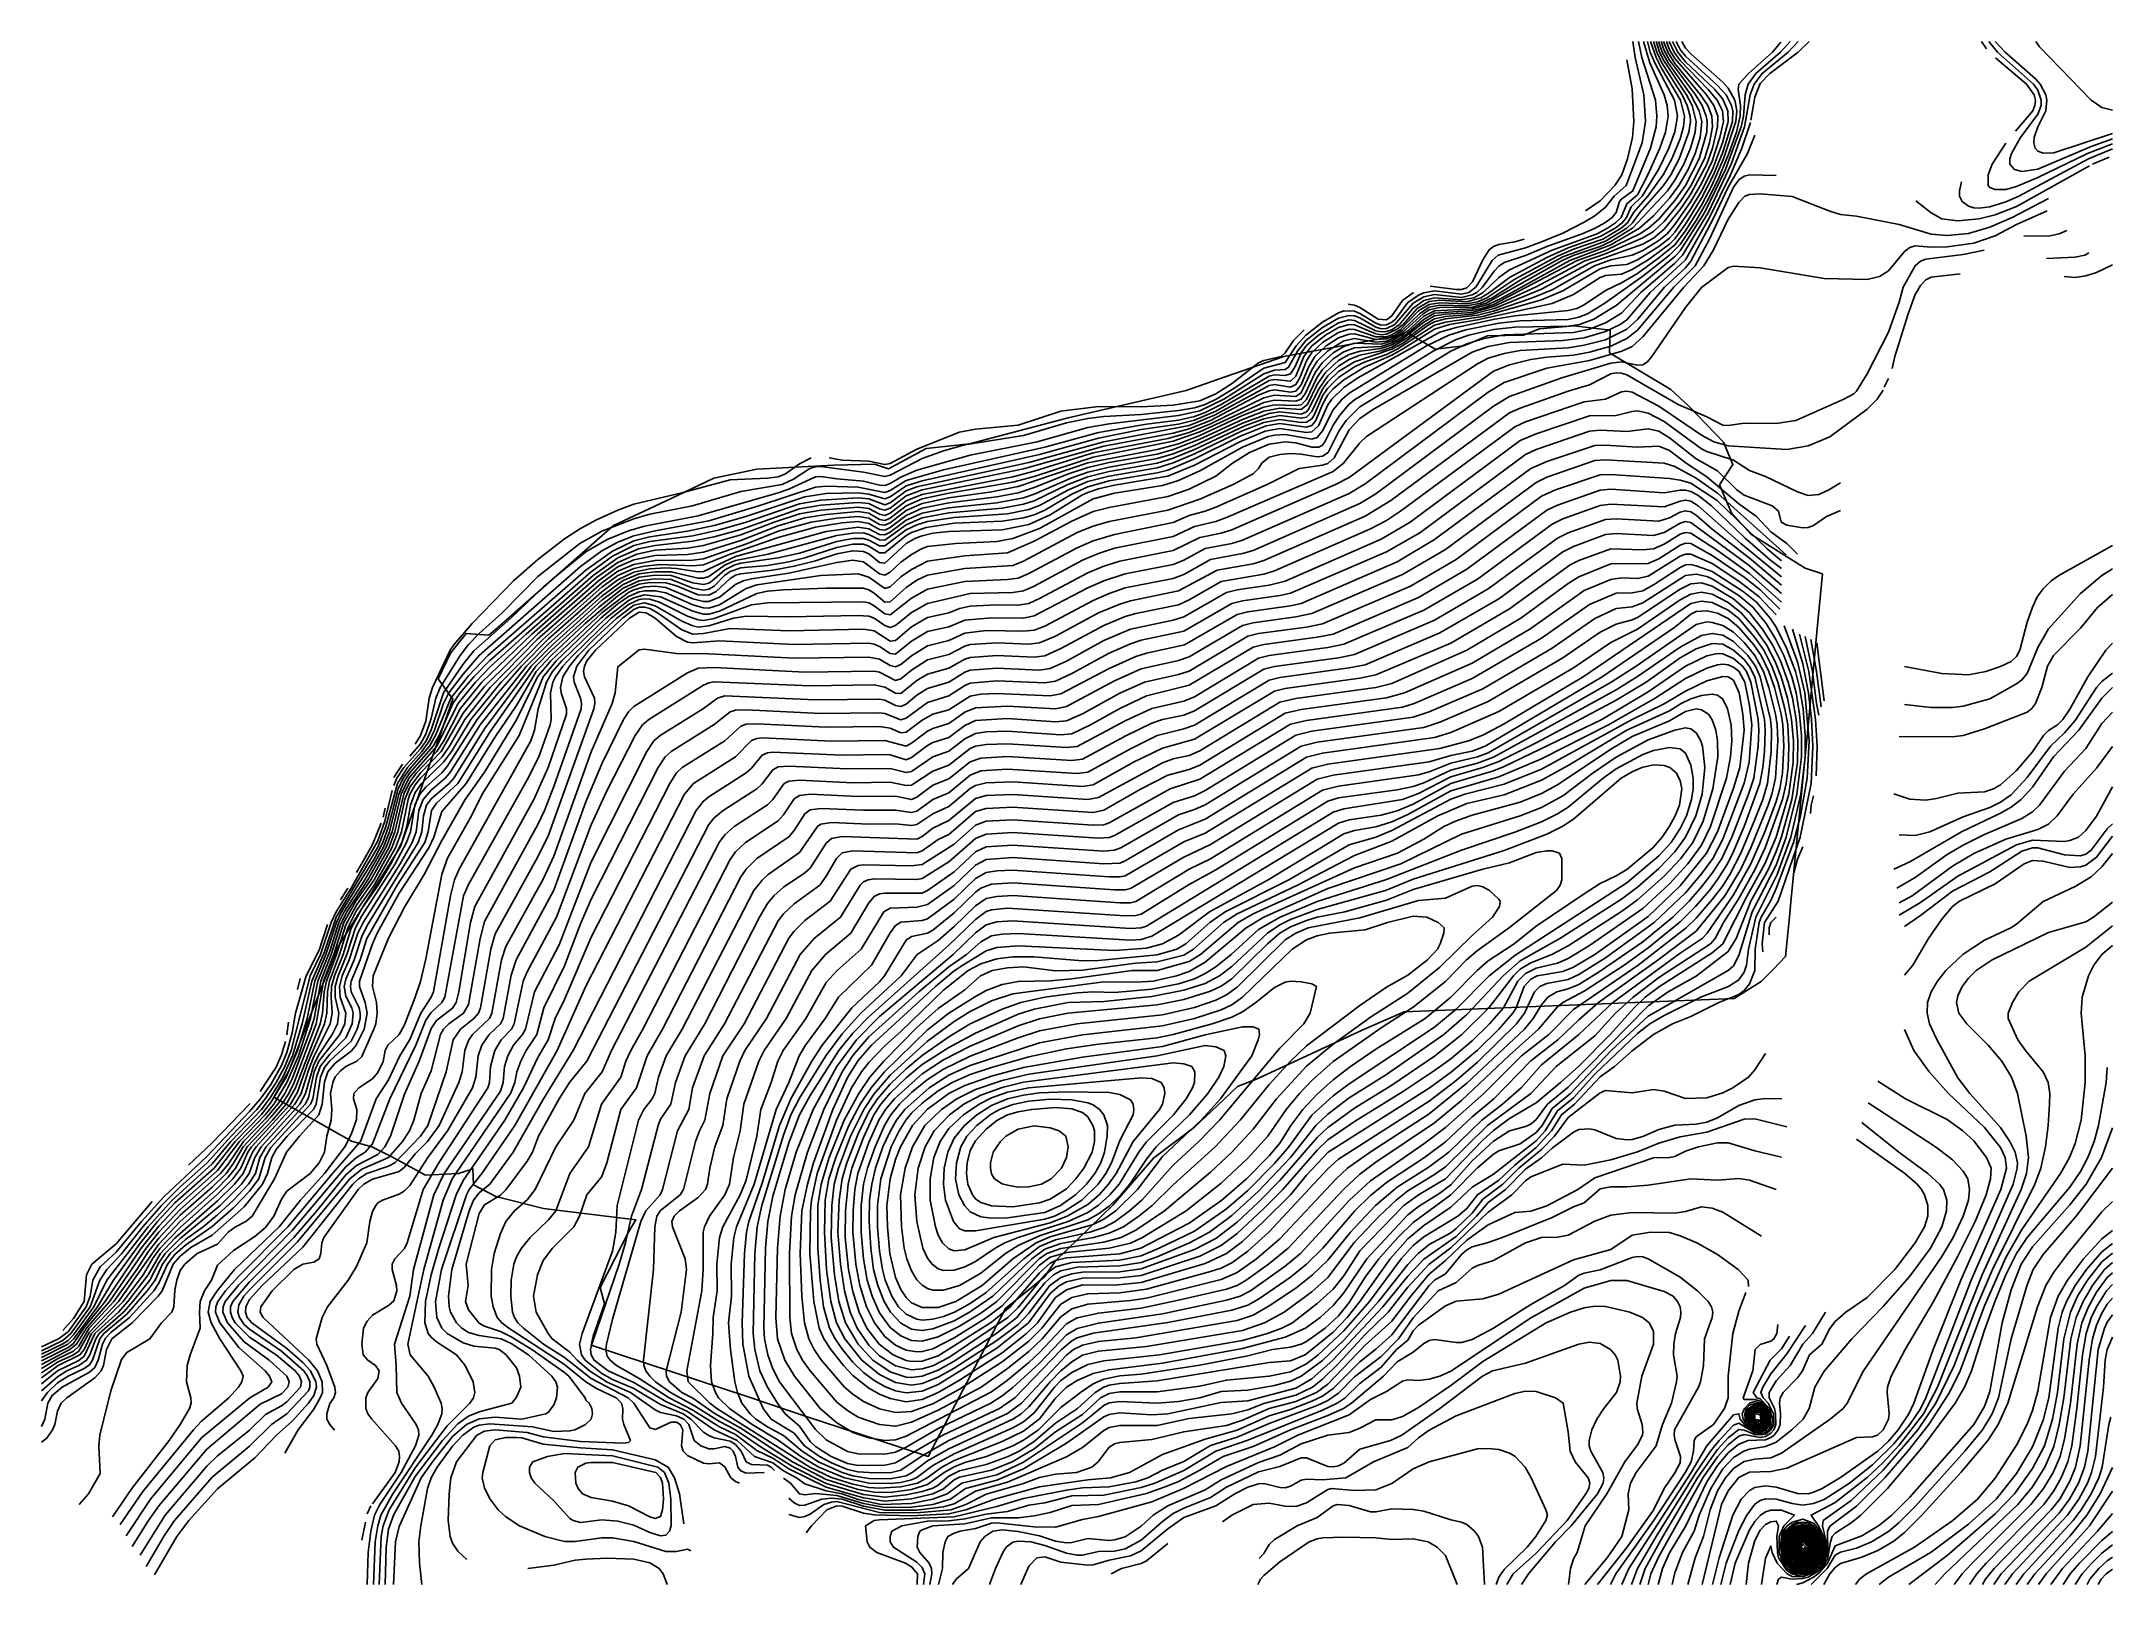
# Model space of a CAD drawing. Header units: metres. Extents: x 243346 to 243928, y 280875 to 281308.
import ezdxf

# ---------------------------------------------------------------- set-up
doc = ezdxf.new("R2010")
doc.units = ezdxf.units.M
for name, color, linetype in [('CONTOURS_1M', 3, 'Continuous'), ('CONTOURS_5M_INDEX', 4, 'Continuous'), ('SITE_BOUNDARY', 6, 'Continuous')]:
    doc.layers.add(name, color=color, linetype=linetype)

msp = doc.modelspace()

# ---------------------------------------------------------------- linework, layer by layer
at = {"layer": 'CONTOURS_1M'}
for points in [[(243795.87, 281308.29, 4), (243797.64, 281302.29, 4), (243801.71, 281293.29, 4), (243802.55, 281290.29, 4), (243802.79, 281287.29, 4), (243802.02, 281282.79, 4), (243800.49, 281278.29, 4), (243797.12, 281270.79, 4), (243794.18, 281265.23, 4), (243791.18, 281262.68, 4), (243789.59, 281258.79, 4), (243788.03, 281257.29, 4), (243785.78, 281255.79, 4), (243782.86, 281254.29, 4), (243770.18, 281249.66, 4), (243758.18, 281244.13, 4), (243755.18, 281241.97, 4), (243750.85, 281237.79, 4), (243748.18, 281236.29, 4), (243744.68, 281235.72, 4), (243737.18, 281236.29, 4), (243734.18, 281235.51, 4), (243731.03, 281233.29, 4), (243727.26, 281228.79, 4), (243725.18, 281227.29, 4), (243723.68, 281226.8, 4), (243722.18, 281226.69, 4), (243720.68, 281227.02, 4), (243714.68, 281229.92, 4), (243713.18, 281230.06, 4), (243710.18, 281229.25, 4), (243704.52, 281225.79, 4), (243701.18, 281222.86, 4), (243699.68, 281220.79, 4), (243697.87, 281216.79, 4), (243696.68, 281214.91, 4), (243695.18, 281214.48, 4), (243692.18, 281214.66, 4), (243690.68, 281214.3, 4), (243677.18, 281206.26, 4), (243672.68, 281204.03, 4), (243669.68, 281202.95, 4), (243665.18, 281201.94, 4), (243656.18, 281200.76, 4), (243642.68, 281198.45, 4), (243627.68, 281194.28, 4), (243599.18, 281187.93, 4), (243588.68, 281184.93, 4), (243584.18, 281182.12, 4), (243582.68, 281181.57, 4), (243575.18, 281183.06, 4), (243566.18, 281183.34, 4), (243563.18, 281183.11, 4), (243547.3, 281177.79, 4), (243533.18, 281173.6, 4), (243518.18, 281170.85, 4), (243512.18, 281169.43, 4), (243507.68, 281167.6, 4), (243503.18, 281165.16, 4), (243497.18, 281160.83, 4), (243468.68, 281135.79, 4), (243464.18, 281130.59, 4), (243460.15, 281125.29, 4), (243458.68, 281122.29, 4), (243456.1, 281114.79, 4), (243454.73, 281111.79, 4), (243452.58, 281108.79, 4), (243448.52, 281104.29, 4), (243445.71, 281099.79, 4), (243442.5, 281087.79, 4), (243440.18, 281081.97, 4), (243428.51, 281062.29, 4), (243425.18, 281052.56, 4), (243421.64, 281044.29, 4), (243418.92, 281032.29, 4), (243416.23, 281023.29, 4), (243413.52, 281017.29, 4), (243410.18, 281011.81, 4), (243407.5, 281008.29, 4), (243398.92, 280999.29, 4), (243393.68, 280992.97, 4), (243382.41, 280982.79, 4), (243375.63, 280975.29, 4), (243364.09, 280960.29, 4), (243360.36, 280952.79, 4), (243354.68, 280944.91, 4), (243353.18, 280943.35, 4), (243351.68, 280942.38, 4), (243345.68, 280939.49, 4)], [(243797.87, 281308.29, 6), (243799.39, 281303.79, 6), (243800.9, 281300.79, 6), (243806.22, 281291.79, 6), (243807.39, 281287.29, 6), (243807.14, 281284.29, 6), (243806.18, 281280.92, 6), (243803.81, 281275.29, 6), (243801.36, 281270.79, 6), (243797.11, 281264.79, 6), (243793.16, 281260.29, 6), (243791.34, 281257.29, 6), (243789.59, 281255.79, 6), (243784.4, 281252.79, 6), (243776.18, 281249.92, 6), (243771.68, 281247.99, 6), (243759.68, 281241.5, 6), (243751.83, 281236.29, 6), (243749.18, 281235.18, 6), (243746.18, 281234.55, 6), (243738.68, 281234.85, 6), (243735.68, 281234.4, 6), (243732.68, 281232.58, 6), (243727.47, 281227.29, 6), (243725.18, 281225.87, 6), (243723.68, 281225.35, 6), (243720.68, 281225.33, 6), (243714.68, 281227.41, 6), (243713.18, 281227.44, 6), (243710.18, 281226.52, 6), (243705.68, 281223.71, 6), (243702.68, 281220.88, 6), (243701.18, 281218.55, 6), (243699.29, 281213.79, 6), (243698.18, 281211.89, 6), (243696.68, 281211.18, 6), (243692.18, 281211.95, 6), (243690.68, 281211.64, 6), (243675.32, 281203.29, 6), (243668.18, 281200.43, 6), (243644.18, 281195.84, 6), (243623.18, 281190.03, 6), (243591.68, 281183.17, 6), (243588.68, 281182.05, 6), (243584.18, 281178.72, 6), (243582.68, 281178.13, 6), (243578.18, 281179.77, 6), (243575.18, 281180.06, 6), (243564.68, 281179.44, 6), (243558.68, 281178.39, 6), (243543.68, 281173.22, 6), (243536.18, 281171.12, 6), (243528.68, 281169.44, 6), (243516.68, 281167.8, 6), (243512.18, 281166.65, 6), (243506.18, 281163.68, 6), (243500.18, 281159.3, 6), (243471.68, 281134.35, 6), (243467.18, 281129.77, 6), (243463.31, 281125.29, 6), (243461.25, 281122.29, 6), (243457.4, 281113.29, 6), (243455.75, 281110.29, 6), (243449.18, 281102.85, 6), (243447.68, 281100.58, 6), (243446.09, 281096.79, 6), (243443.49, 281086.29, 6), (243441.68, 281081.79, 6), (243436.54, 281072.79, 6), (243430.75, 281063.79, 6), (243429.23, 281060.79, 6), (243426.68, 281052.72, 6), (243423.35, 281044.29, 6), (243421.32, 281033.79, 6), (243417.9, 281023.29, 6), (243414.68, 281015.81, 6), (243411, 281009.79, 6), (243408.56, 281006.79, 6), (243401.34, 280999.29, 6), (243395.18, 280991.13, 6), (243384.1, 280981.29, 6), (243378.68, 280975.5, 6), (243373.75, 280969.29, 6), (243363.58, 280954.29, 6), (243357.68, 280947.02, 6), (243354.68, 280942.54, 6), (243353.18, 280941.43, 6), (243345.68, 280937.61, 6)], [(243798.7, 281308.29, 7), (243799.61, 281305.29, 7), (243801.04, 281302.29, 7), (243806.75, 281293.29, 7), (243808.18, 281290.29, 7), (243808.99, 281287.29, 7), (243809.08, 281285.79, 7), (243808.63, 281282.79, 7), (243805.88, 281275.29, 7), (243803.5, 281270.79, 7), (243801.51, 281267.79, 7), (243794.89, 281260.29, 7), (243792.73, 281257.29, 7), (243791.18, 281255.8, 7), (243785.18, 281252.22, 7), (243773.18, 281247.74, 7), (243761.18, 281241.24, 7), (243753.33, 281236.29, 7), (243750.03, 281234.79, 7), (243746.18, 281234.02, 7), (243738.68, 281234.19, 7), (243735.68, 281233.63, 7), (243732.9, 281231.79, 7), (243728.18, 281227.14, 7), (243726.17, 281225.79, 7), (243723.68, 281224.73, 7), (243720.68, 281224.56, 7), (243714.68, 281226.11, 7), (243713.18, 281226.06, 7), (243710.18, 281225.02, 7), (243706.68, 281222.79, 7), (243703.53, 281219.79, 7), (243701.72, 281216.79, 7), (243699.68, 281211.86, 7), (243698.18, 281210.09, 7), (243696.68, 281209.76, 7), (243692.18, 281210.44, 7), (243690.68, 281210.18, 7), (243687.68, 281208.94, 7), (243674.18, 281201.78, 7), (243668.18, 281199.43, 7), (243663.68, 281198.28, 7), (243644.18, 281194.6, 7), (243621.68, 281188.2, 7), (243593.18, 281182.31, 7), (243588.68, 281180.64, 7), (243584.18, 281177.21, 7), (243582.68, 281176.6, 7), (243581.18, 281176.95, 7), (243578.18, 281178.46, 7), (243575.18, 281178.76, 7), (243564.68, 281177.98, 7), (243558.68, 281176.96, 7), (243542.18, 281171.21, 7), (243534.68, 281169.17, 7), (243528.68, 281167.87, 7), (243518.18, 281166.73, 7), (243513.47, 281165.79, 7), (243507.68, 281163.25, 7), (243500.76, 281158.29, 7), (243481.86, 281141.79, 7), (243471.98, 281132.79, 7), (243467.63, 281128.29, 7), (243462.68, 281122.22, 7), (243456.77, 281110.29, 7), (243448.92, 281101.29, 7), (243446.79, 281096.79, 7), (243444.23, 281086.29, 7), (243442.47, 281081.79, 7), (243437.37, 281072.79, 7), (243431.47, 281063.79, 7), (243429.68, 281060.16, 7), (243427.08, 281051.79, 7), (243424.16, 281044.29, 7), (243422.3, 281033.79, 7), (243421.39, 281030.79, 7), (243416.18, 281016.91, 7), (243414.07, 281012.79, 7), (243412.12, 281009.79, 7), (243408.68, 281005.66, 7), (243402.48, 280999.29, 7), (243398.18, 280992.92, 7), (243395.97, 280990.29, 7), (243384.68, 280980.2, 7), (243378.68, 280973.76, 7), (243375.08, 280969.29, 7), (243364.82, 280954.29, 7), (243358.3, 280946.79, 7), (243355.5, 280942.29, 7), (243353.67, 280940.79, 7), (243345.68, 280936.61, 7)], [(243799.4, 281308.29, 8), (243800.4, 281305.29, 8), (243801.68, 281302.73, 8), (243807.95, 281293.29, 8), (243809.51, 281290.29, 8), (243810.66, 281285.79, 8), (243810.4, 281282.79, 8), (243809.1, 281278.29, 8), (243807.18, 281273.79, 8), (243804.69, 281269.29, 8), (243802.6, 281266.29, 8), (243792.76, 281255.79, 8), (243786.68, 281252.07, 8), (243783.68, 281250.73, 8), (243776.34, 281248.29, 8), (243773.18, 281246.8, 8), (243751.68, 281234.79, 8), (243747.68, 281233.68, 8), (243738.68, 281233.53, 8), (243735.68, 281232.86, 8), (243733.95, 281231.79, 8), (243728.18, 281226.51, 8), (243726.68, 281225.49, 8), (243723.68, 281224.13, 8), (243720.68, 281223.85, 8), (243714.68, 281224.8, 8), (243711.68, 281224.17, 8), (243707.18, 281221.41, 8), (243704.18, 281218.43, 8), (243702.68, 281216.04, 8), (243699.68, 281209.62, 8), (243698.18, 281208.58, 8), (243692.18, 281208.93, 8), (243689.18, 281208.21, 8), (243674.18, 281200.85, 8), (243668.18, 281198.43, 8), (243662.18, 281196.79, 8), (243641.18, 281192.68, 8), (243624.68, 281187.55, 8), (243618.68, 281186.01, 8), (243593.18, 281181.06, 8), (243588.68, 281179.24, 8), (243584.18, 281175.79, 8), (243582.68, 281175.15, 8), (243581.18, 281175.46, 8), (243578.18, 281177.13, 8), (243575.18, 281177.5, 8), (243564.68, 281176.61, 8), (243558.68, 281175.56, 8), (243551.54, 281173.29, 8), (243542.18, 281169.65, 8), (243531.68, 281166.72, 8), (243527.18, 281165.95, 8), (243518.18, 281165.35, 8), (243513.03, 281164.29, 8), (243507.68, 281161.95, 8), (243501.68, 281157.66, 8), (243483.48, 281141.79, 8), (243469.45, 281128.29, 8), (243463.36, 281120.79, 8), (243458.76, 281111.79, 8), (243456.81, 281108.79, 8), (243451.05, 281102.79, 8), (243449.18, 281100.34, 8), (243447.48, 281096.79, 8), (243445.01, 281086.29, 8), (243443.27, 281081.79, 8), (243438.26, 281072.79, 8), (243434.07, 281066.79, 8), (243430.67, 281060.79, 8), (243427.83, 281051.79, 8), (243424.95, 281044.29, 8), (243422.89, 281032.29, 8), (243416.67, 281015.79, 8), (243415.2, 281012.79, 8), (243413.25, 281009.79, 8), (243410.18, 281006.05, 8), (243402.35, 280997.79, 8), (243399.68, 280993.13, 8), (243397.55, 280990.29, 8), (243393.68, 280986.42, 8), (243384.68, 280978.53, 8), (243378.68, 280972.07, 8), (243375.68, 280968.3, 8), (243372.52, 280963.29, 8), (243366.07, 280954.29, 8), (243359.09, 280946.79, 8), (243356.18, 280941.79, 8), (243354.68, 280940.39, 8), (243350.18, 280938.24, 8), (243345.68, 280935.51, 8)], [(243800.11, 281308.29, 9), (243801.14, 281305.29, 9), (243802.77, 281302.29, 9), (243809.15, 281293.29, 9), (243811.51, 281288.79, 9), (243812.22, 281285.79, 9), (243811.79, 281281.29, 9), (243810.39, 281276.79, 9), (243808.38, 281272.29, 9), (243805.77, 281267.79, 9), (243803.18, 281264.24, 9), (243798.68, 281259.29, 9), (243794.73, 281255.79, 9), (243786.68, 281251.16, 9), (243775.12, 281246.79, 9), (243756.12, 281236.29, 9), (243752.18, 281234.4, 9), (243747.68, 281233.16, 9), (243737.18, 281232.63, 9), (243734.18, 281231.13, 9), (243729.68, 281227.03, 9), (243725.18, 281224.14, 9), (243722.18, 281223.24, 9), (243714.68, 281223.49, 9), (243711.68, 281222.63, 9), (243708.68, 281220.8, 9), (243705.68, 281218.12, 9), (243703.63, 281215.29, 9), (243700.8, 281209.29, 9), (243699.68, 281207.78, 9), (243698.18, 281207.24, 9), (243692.18, 281207.52, 9), (243689.18, 281206.82, 9), (243671.18, 281198.59, 9), (243663.68, 281195.96, 9), (243641.18, 281191.49, 9), (243624.68, 281186.11, 9), (243618.68, 281184.49, 9), (243600.68, 281181.4, 9), (243593.18, 281179.78, 9), (243588.68, 281177.85, 9), (243584.18, 281174.41, 9), (243582.68, 281173.74, 9), (243581.18, 281174.01, 9), (243578.18, 281175.76, 9), (243575.18, 281176.23, 9), (243566.18, 281175.41, 9), (243560.18, 281174.47, 9), (243552.68, 281172.25, 9), (243542.18, 281168.11, 9), (243531.68, 281164.82, 9), (243527.18, 281164.16, 9), (243518.18, 281163.88, 9), (243512.18, 281162.64, 9), (243507.68, 281160.68, 9), (243502.26, 281156.79, 9), (243485.06, 281141.79, 9), (243470.18, 281127.08, 9), (243464.18, 281119.58, 9), (243458.04, 281108.79, 9), (243452.18, 281102.79, 9), (243449.18, 281098.77, 9), (243447.8, 281095.29, 9), (243445.87, 281086.29, 9), (243444.16, 281081.79, 9), (243439.18, 281072.79, 9), (243434.18, 281065.66, 9), (243431.18, 281060.14, 9), (243428.63, 281051.79, 9), (243425.77, 281044.29, 9), (243425.15, 281041.29, 9), (243424.66, 281035.29, 9), (243423.96, 281032.29, 9), (243417.07, 281014.29, 9), (243414.42, 281009.79, 9), (243410.64, 281005.29, 9), (243403.5, 280997.79, 9), (243400.22, 280991.79, 9), (243398.18, 280989.21, 9), (243394.79, 280985.79, 9), (243384.68, 280976.82, 9), (243378.68, 280970.43, 9), (243367.33, 280954.29, 9), (243359.18, 280945.74, 9), (243356.18, 280940.4, 9), (243354.68, 280939.36, 9), (243350.18, 280937.26, 9), (243345.68, 280934.31, 9)], [(243801.52, 281308.29, 11), (243802.7, 281305.29, 11), (243804.68, 281302.12, 11), (243811.92, 281293.29, 11), (243813.91, 281290.29, 11), (243815.11, 281287.29, 11), (243815.26, 281284.29, 11), (243814.39, 281279.79, 11), (243812.96, 281275.29, 11), (243809.18, 281267.73, 11), (243806.18, 281263.25, 11), (243801.68, 281257.72, 11), (243798.68, 281254.88, 11), (243795.68, 281253.11, 11), (243785.18, 281248.6, 11), (243779.18, 281246.54, 11), (243765.68, 281239.37, 11), (243753.68, 281233.8, 11), (243747.68, 281232.18, 11), (243740.18, 281231.71, 11), (243737.18, 281231.17, 11), (243734.18, 281229.44, 11), (243728.18, 281224.71, 11), (243725.18, 281223.04, 11), (243722.18, 281222, 11), (243716.21, 281221.29, 11), (243713.18, 281220.37, 11), (243710.18, 281218.62, 11), (243706.49, 281215.29, 11), (243704.18, 281211.9, 11), (243701.48, 281206.29, 11), (243699.68, 281204.87, 11), (243693.68, 281205.24, 11), (243689.18, 281204.39, 11), (243683.18, 281202.12, 11), (243671.18, 281196.58, 11), (243663.68, 281193.62, 11), (243659.18, 281192.39, 11), (243645.68, 281190, 11), (243639.68, 281188.63, 11), (243634.25, 281186.79, 11), (243624.68, 281182.94, 11), (243620.18, 281181.52, 11), (243614.18, 281180.32, 11), (243600.68, 281178.68, 11), (243593.18, 281177.15, 11), (243588.68, 281175.13, 11), (243584.18, 281171.72, 11), (243582.68, 281171, 11), (243581.18, 281171.15, 11), (243578.18, 281172.85, 11), (243575.18, 281173.43, 11), (243570.68, 281173.06, 11), (243563.18, 281171.85, 11), (243552.68, 281168.92, 11), (243539.18, 281164.29, 11), (243531.68, 281161.24, 11), (243528.68, 281160.98, 11), (243519.68, 281161.38, 11), (243515.18, 281160.92, 11), (243512.18, 281160.26, 11), (243507.68, 281158.24, 11), (243503.18, 281154.95, 11), (243486.54, 281140.29, 11), (243474.9, 281128.29, 11), (243466.33, 281117.79, 11), (243460.87, 281108.79, 11), (243458.7, 281105.79, 11), (243452.52, 281099.79, 11), (243450.68, 281097.26, 11), (243449.36, 281093.79, 11), (243448.37, 281087.79, 11), (243446.95, 281083.29, 11), (243443.87, 281077.29, 11), (243440.28, 281071.29, 11), (243435.68, 281064.76, 11), (243432.68, 281059.16, 11), (243430.43, 281051.79, 11), (243428.01, 281045.79, 11), (243427.23, 281042.79, 11), (243427.06, 281039.79, 11), (243427.41, 281035.29, 11), (243426.83, 281032.29, 11), (243422.18, 281023.12, 11), (243420.68, 281019.29, 11), (243418.71, 281012.79, 11), (243416.93, 281009.79, 11), (243406.02, 280997.79, 11), (243404.96, 280996.29, 11), (243402.38, 280990.29, 11), (243399.93, 280987.29, 11), (243395.18, 280982.58, 11), (243383.18, 280972.13, 11), (243379.15, 280967.79, 11), (243375.67, 280961.79, 11), (243369.94, 280954.29, 11), (243367.3, 280951.29, 11), (243360.73, 280945.29, 11), (243357.68, 280938.92, 11), (243356.18, 280937.73, 11), (243350.18, 280934.79, 11), (243345.68, 280931.19, 11)], [(243802.29, 281308.29, 12), (243803.18, 281305.96, 12), (243804.68, 281303.49, 12), (243813.57, 281293.29, 12), (243815.65, 281290.29, 12), (243816.74, 281287.29, 12), (243816.68, 281284.29, 12), (243815.25, 281278.29, 12), (243813.68, 281273.81, 12), (243809.18, 281265.45, 12), (243806.18, 281261.08, 12), (243801.68, 281255.54, 12), (243798.68, 281253.07, 12), (243795.68, 281251.37, 12), (243780.68, 281245.97, 12), (243767.18, 281238.71, 12), (243753.96, 281233.29, 12), (243747.68, 281231.67, 12), (243740.18, 281231.02, 12), (243737.18, 281230.4, 12), (243734.47, 281228.79, 12), (243729.68, 281225.09, 12), (243725.18, 281222.44, 12), (243722.18, 281221.38, 12), (243716.18, 281220.14, 12), (243713.18, 281218.97, 12), (243710.18, 281217.08, 12), (243707.18, 281214.39, 12), (243704.68, 281210.79, 12), (243701.68, 281204.79, 12), (243701.18, 281204.2, 12), (243699.68, 281203.61, 12), (243693.68, 281204.2, 12), (243690.68, 281203.77, 12), (243683.18, 281201.07, 12), (243669.68, 281194.82, 12), (243663.68, 281192.42, 12), (243659.18, 281191.13, 12), (243645.68, 281188.73, 12), (243639.68, 281187.32, 12), (243635.18, 281185.74, 12), (243624.68, 281181.12, 12), (243621.68, 281180.1, 12), (243614.18, 281178.65, 12), (243600.68, 281177.28, 12), (243593.18, 281175.8, 12), (243588.68, 281173.79, 12), (243584.18, 281170.41, 12), (243582.68, 281169.65, 12), (243581.18, 281169.74, 12), (243578.18, 281171.33, 12), (243575.18, 281171.88, 12), (243566.18, 281170.66, 12), (243540.68, 281163.64, 12), (243531.68, 281159.41, 12), (243530.18, 281159.27, 12), (243524.18, 281160.22, 12), (243521.18, 281160.39, 12), (243516.68, 281160.09, 12), (243512.18, 281159.24, 12), (243507.68, 281157.08, 12), (243503.18, 281153.69, 12), (243488.18, 281140.44, 12), (243480.59, 281132.79, 12), (243474.02, 281125.29, 12), (243468.14, 281117.79, 12), (243459.68, 281104.56, 12), (243458.16, 281102.79, 12), (243453.68, 281098.82, 12), (243452.02, 281096.79, 12), (243450.64, 281093.79, 12), (243449.4, 281086.29, 12), (243448.31, 281083.29, 12), (243445.08, 281077.29, 12), (243435.68, 281062.64, 12), (243433.93, 281059.29, 12), (243431.47, 281051.79, 12), (243429.05, 281045.79, 12), (243428.24, 281042.79, 12), (243428.25, 281039.79, 12), (243429.25, 281035.29, 12), (243428.83, 281032.29, 12), (243427.38, 281029.29, 12), (243423.68, 281023.8, 12), (243422.18, 281020.92, 12), (243419.89, 281012.79, 12), (243418.29, 281009.79, 12), (243407.39, 280997.79, 12), (243405.62, 280994.79, 12), (243404.09, 280990.29, 12), (243401.86, 280987.29, 12), (243395.89, 280981.29, 12), (243384.68, 280971.98, 12), (243380.47, 280967.79, 12), (243378.68, 280965.16, 12), (243376.11, 280960.29, 12), (243371.35, 280954.29, 12), (243368.72, 280951.29, 12), (243361.9, 280945.29, 12), (243360.92, 280943.79, 12), (243359.28, 280939.29, 12), (243358.33, 280937.79, 12), (243356.18, 280936.31, 12), (243352.81, 280934.79, 12), (243350.18, 280933.18, 12), (243345.68, 280929.17, 12)], [(243803.08, 281308.29, 13), (243804.45, 281305.29, 13), (243806.18, 281302.9, 13), (243814.02, 281294.79, 13), (243816.54, 281291.79, 13), (243818.03, 281288.79, 13), (243818.31, 281285.79, 13), (243817.3, 281281.29, 13), (243815.18, 281274.66, 13), (243812.18, 281268.35, 13), (243809.18, 281263.3, 13), (243804.68, 281256.91, 13), (243802.48, 281254.29, 13), (243800.18, 281252.37, 13), (243795.68, 281249.57, 13), (243792.68, 281248.28, 13), (243786.68, 281246.92, 13), (243782.06, 281245.29, 13), (243770.18, 281238.55, 13), (243764.67, 281236.29, 13), (243753.68, 281232.55, 13), (243749.18, 281231.35, 13), (243740.18, 281230.33, 13), (243737.18, 281229.52, 13), (243735.68, 281228.76, 13), (243728.18, 281223.43, 13), (243725.18, 281221.8, 13), (243714.68, 281218.31, 13), (243710.18, 281215.54, 13), (243707.18, 281212.71, 13), (243705.78, 281210.79, 13), (243702.68, 281204.29, 13), (243701.18, 281202.71, 13), (243699.68, 281202.42, 13), (243693.68, 281203.18, 13), (243689.18, 281202.29, 13), (243683.82, 281200.29, 13), (243669.68, 281193.66, 13), (243663.68, 281191.19, 13), (243659.18, 281189.85, 13), (243645.68, 281187.46, 13), (243639.68, 281185.99, 13), (243634.09, 281183.79, 13), (243624.68, 281179.22, 13), (243621.68, 281178.28, 13), (243615.68, 281177.17, 13), (243600.68, 281175.86, 13), (243593.18, 281174.43, 13), (243588.68, 281172.45, 13), (243582.68, 281168.23, 13), (243581.18, 281168.28, 13), (243578.18, 281169.79, 13), (243576.68, 281170.22, 13), (243573.68, 281170.2, 13), (243569.18, 281169.49, 13), (243549.89, 281164.29, 13), (243540.68, 281162.5, 13), (243537.83, 281161.29, 13), (243533.18, 281158.01, 13), (243531.68, 281157.49, 13), (243530.18, 281157.49, 13), (243522.68, 281159.3, 13), (243518.18, 281159.25, 13), (243513.68, 281158.69, 13), (243509.18, 281156.86, 13), (243503.18, 281152.47, 13), (243488.18, 281139.09, 13), (243481.96, 281132.79, 13), (243468.93, 281116.29, 13), (243460.45, 281102.79, 13), (243459.17, 281101.29, 13), (243455.18, 281097.92, 13), (243452.92, 281095.29, 13), (243451.74, 281092.29, 13), (243450.96, 281086.29, 13), (243449.89, 281083.29, 13), (243446.45, 281077.29, 13), (243436.07, 281060.79, 13), (243434.62, 281057.79, 13), (243432.13, 281050.29, 13), (243430.2, 281045.79, 13), (243429.41, 281042.79, 13), (243429.64, 281039.79, 13), (243431.26, 281035.29, 13), (243430.94, 281032.29, 13), (243429.57, 281029.29, 13), (243423.66, 281021.79, 13), (243422.35, 281018.79, 13), (243420.68, 281011.51, 13), (243419.76, 281009.79, 13), (243408.82, 280997.79, 13), (243407.06, 280994.79, 13), (243405.79, 280990.29, 13), (243403.85, 280987.29, 13), (243399.62, 280982.79, 13), (243395.18, 280978.66, 13), (243391.15, 280975.29, 13), (243386.18, 280971.71, 13), (243381.86, 280967.79, 13), (243379.71, 280964.79, 13), (243377.6, 280960.29, 13), (243375.4, 280957.29, 13), (243369.68, 280950.73, 13), (243363.22, 280945.29, 13), (243362.1, 280943.79, 13), (243360, 280937.79, 13), (243359.18, 280936.55, 13), (243357.68, 280935.46, 13), (243353.18, 280933.3, 13), (243350.18, 280931.42, 13), (243347.34, 280928.79, 13), (243345.68, 280926.38, 13)], [(243804.01, 281308.29, 14), (243805.51, 281305.29, 14), (243807.68, 281302.58, 14), (243815.87, 281294.79, 14), (243818.18, 281292.03, 14), (243819.61, 281288.79, 14), (243819.69, 281285.79, 14), (243818.03, 281279.79, 14), (243815.26, 281272.29, 14), (243812.18, 281266.22, 14), (243809.18, 281261.24, 14), (243804.68, 281254.73, 14), (243803.18, 281253.03, 14), (243800.18, 281250.69, 14), (243794.18, 281246.92, 14), (243791.18, 281245.65, 14), (243786.68, 281245.26, 14), (243783.68, 281244.37, 14), (243773.18, 281238.2, 14), (243767.18, 281235.66, 14), (243750.68, 281231.06, 14), (243740.18, 281229.46, 14), (243737.18, 281228.58, 14), (243726.68, 281221.84, 14), (243723.68, 281220.38, 14), (243717.67, 281218.29, 14), (243714.68, 281216.9, 14), (243710.18, 281213.93, 14), (243707.06, 281210.79, 14), (243705.68, 281208.69, 14), (243703.31, 281203.29, 14), (243702.68, 281202.29, 14), (243701.18, 281201.31, 14), (243699.68, 281201.23, 14), (243693.68, 281202.13, 14), (243689.18, 281201.22, 14), (243682.91, 281198.79, 14), (243669.68, 281192.4, 14), (243663.68, 281189.88, 14), (243659.18, 281188.52, 14), (243645.68, 281186.18, 14), (243639.68, 281184.64, 14), (243634.27, 281182.29, 14), (243626.18, 281177.9, 14), (243623.18, 281176.81, 14), (243617.18, 281175.62, 14), (243602.18, 281174.57, 14), (243594.68, 281173.43, 14), (243591.68, 281172.52, 14), (243588.68, 281171.07, 14), (243582.68, 281166.62, 14), (243581.18, 281166.64, 14), (243578.18, 281168.23, 14), (243576.68, 281168.67, 14), (243573.68, 281168.64, 14), (243569.18, 281167.8, 14), (243558.68, 281164.58, 14), (243552.68, 281163.2, 14), (243542.18, 281161.71, 14), (243540.54, 281161.29, 14), (243537.68, 281159.88, 14), (243534.15, 281156.79, 14), (243533.18, 281156.14, 14), (243531.68, 281155.73, 14), (243528.68, 281156.24, 14), (243522.68, 281158.26, 14), (243518.18, 281158.31, 14), (243513.68, 281157.75, 14), (243509.18, 281155.78, 14), (243503.18, 281151.29, 14), (243489.26, 281138.79, 14), (243483.27, 281132.79, 14), (243470.18, 281115.2, 14), (243461.55, 281101.29, 14), (243460.22, 281099.79, 14), (243455.18, 281095.51, 14), (243453.93, 281093.79, 14), (243453.04, 281090.79, 14), (243452.6, 281086.29, 14), (243451.59, 281083.29, 14), (243437.18, 281059.95, 14), (243435.68, 281056.86, 14), (243433.57, 281050.29, 14), (243431.18, 281044.85, 14), (243430.76, 281042.79, 14), (243431.18, 281040.07, 14), (243432.88, 281036.79, 14), (243433.31, 281035.29, 14), (243432.99, 281032.29, 14), (243431.18, 281028.41, 14), (243426.68, 281023.82, 14), (243424.02, 281020.29, 14), (243422.98, 281017.29, 14), (243421.91, 281011.29, 14), (243421.31, 281009.79, 14), (243410.18, 280997.57, 14), (243408.59, 280994.79, 14), (243406.79, 280988.79, 14), (243404.18, 280985.3, 14), (243399.68, 280980.63, 14), (243393.68, 280975.34, 14), (243386.18, 280970.15, 14), (243383.18, 280967.53, 14), (243381.07, 280964.79, 14), (243378.68, 280959.42, 14), (243377.25, 280957.29, 14), (243370.44, 280949.79, 14), (243365.18, 280945.62, 14), (243363.68, 280944.01, 14), (243362.81, 280942.29, 14), (243361.59, 280937.79, 14), (243360.68, 280935.78, 14), (243359.18, 280934.46, 14), (243351.47, 280930.29, 14), (243348.68, 280927.94, 14), (243347.45, 280925.79, 14), (243346.67, 280921.29, 14), (243345.68, 280919.23, 14)], [(243806.64, 281308.29, 16), (243807.68, 281306.42, 16), (243809.18, 281304.78, 16), (243818.18, 281296.88, 16), (243819.68, 281295.15, 16), (243821.54, 281291.79, 16), (243822.08, 281288.79, 16), (243821.85, 281285.79, 16), (243818.39, 281275.29, 16), (243815.18, 281267.97, 16), (243812.18, 281262.33, 16), (243807.68, 281255.12, 16), (243804.68, 281251.16, 16), (243800.18, 281247.47, 16), (243794.18, 281243.14, 16), (243789.68, 281240.49, 16), (243785.18, 281238.32, 16), (243779.18, 281234.29, 16), (243777.17, 281233.29, 16), (243774.68, 281232.68, 16), (243759.68, 281231.25, 16), (243754.08, 281230.29, 16), (243743.18, 281227.97, 16), (243738.68, 281226.61, 16), (243715.61, 281213.79, 16), (243711.68, 281211.09, 16), (243708.25, 281207.79, 16), (243707.18, 281206.23, 16), (243704.56, 281200.29, 16), (243702.68, 281198.59, 16), (243701.18, 281198.42, 16), (243693.68, 281199.59, 16), (243689.54, 281198.79, 16), (243682.4, 281195.79, 16), (243669.68, 281189.27, 16), (243662.18, 281186.19, 16), (243647.18, 281183.62, 16), (243642.68, 281182.58, 16), (243639.68, 281181.54, 16), (243637.99, 281180.79, 16), (243629.18, 281175.29, 16), (243623.18, 281172.6, 16), (243615.68, 281171.1, 16), (243600.68, 281170.64, 16), (243596.18, 281170.14, 16), (243593.18, 281169.45, 16), (243591.32, 281168.79, 16), (243588.68, 281167.28, 16), (243582.68, 281161.76, 16), (243581.18, 281161.87, 16), (243578.18, 281164.37, 16), (243576.68, 281165.04, 16), (243573.68, 281165.21, 16), (243569.18, 281164.37, 16), (243563.18, 281162.37, 16), (243557.18, 281160.85, 16), (243551.18, 281159.8, 16), (243542.18, 281158.74, 16), (243540.68, 281158.33, 16), (243539.18, 281157.43, 16), (243535.3, 281153.79, 16), (243533.18, 281152.74, 16), (243530.18, 281152.8, 16), (243524.18, 281155.36, 16), (243521.18, 281156.18, 16), (243516.68, 281156.26, 16), (243513.68, 281155.8, 16), (243510.68, 281154.53, 16), (243507.68, 281152.55, 16), (243498.5, 281144.79, 16), (243488.88, 281135.79, 16), (243484.7, 281131.29, 16), (243479.18, 281121.7, 16), (243473.18, 281112.91, 16), (243465.02, 281099.79, 16), (243458.18, 281091.95, 16), (243455.93, 281084.79, 16), (243454.56, 281081.79, 16), (243446.18, 281068.98, 16), (243440.03, 281057.79, 16), (243438.68, 281054.81, 16), (243435.05, 281044.29, 16), (243435.05, 281042.79, 16), (243436.64, 281038.29, 16), (243437.22, 281035.29, 16), (243436.33, 281030.79, 16), (243434.08, 281026.29, 16), (243432.68, 281024.68, 16), (243428.18, 281021.26, 16), (243426.17, 281018.79, 16), (243425.18, 281016.01, 16), (243424.6, 281009.79, 16), (243423.62, 281006.79, 16), (243418.18, 281000.79, 16), (243414.56, 280996.29, 16), (243411.17, 280988.79, 16), (243404.89, 280978.29, 16), (243403.14, 280976.79, 16), (243400.21, 280975.29, 16), (243398.18, 280973.81, 16), (243395.18, 280970.43, 16), (243389.43, 280967.79, 16), (243385.94, 280964.79, 16), (243384.68, 280963.05, 16), (243383.7, 280960.29, 16), (243383.18, 280957.52, 16), (243382.93, 280952.79, 16), (243382.28, 280951.29, 16), (243379.4, 280948.29, 16), (243376.16, 280943.79, 16), (243369.68, 280939.97, 16), (243368.18, 280938.06, 16), (243365.18, 280929.23, 16), (243362.13, 280916.79, 16), (243361.84, 280913.79, 16), (243362.18, 280906.03, 16), (243358.92, 280900.29, 16), (243356.29, 280897.29, 16)], [(243834.5, 281308.12, 17), (243832.1, 281305.29, 17), (243825.33, 281299.29, 17), (243822.7, 281296.29, 17), (243822.46, 281294.79, 17), (243823.11, 281290.29, 17), (243823.02, 281287.29, 17), (243821.97, 281282.79, 17), (243819.84, 281276.79, 17), (243816.72, 281269.29, 17), (243813.68, 281263.19, 17), (243810.68, 281258.02, 17), (243806.18, 281251.27, 17), (243803.18, 281248.28, 17), (243795.68, 281242.33, 17), (243784.96, 281234.79, 17), (243780.11, 281231.79, 17), (243777.68, 281230.8, 17), (243774.68, 281230.21, 17), (243761.18, 281229.79, 17), (243755.18, 281229.18, 17), (243745.94, 281227.29, 17), (243741.15, 281225.79, 17), (243734.92, 281222.79, 17), (243713.18, 281209.52, 17), (243711.18, 281207.79, 17), (243708.7, 281204.79, 17), (243705.68, 281198.91, 17), (243704.18, 281196.99, 17), (243702.68, 281196.55, 17), (243695.18, 281197.84, 17), (243692.18, 281197.7, 17), (243690.42, 281197.29, 17), (243683.21, 281194.29, 17), (243671.18, 281187.64, 17), (243665.18, 281184.92, 17), (243660.68, 281183.58, 17), (243647.18, 281181.39, 17), (243641.18, 281179.8, 17), (243626.18, 281171.44, 17), (243618.68, 281168.67, 17), (243614.18, 281167.78, 17), (243602.59, 281167.29, 17), (243594.68, 281166.38, 17), (243592.98, 281165.79, 17), (243590.18, 281164.15, 17), (243587.18, 281161.97, 17), (243584.18, 281159.19, 17), (243582.68, 281158.34, 17), (243581.18, 281158.75, 17), (243576.68, 281162.11, 17), (243573.68, 281162.56, 17), (243569.18, 281161.94, 17), (243555.68, 281158.92, 17), (243545.18, 281157.36, 17), (243542.87, 281156.79, 17), (243540.68, 281155.73, 17), (243536.18, 281152.14, 17), (243533.18, 281150.94, 17), (243531.68, 281150.93, 17), (243528.68, 281151.68, 17), (243521.18, 281154.89, 17), (243518.18, 281155.23, 17), (243515.18, 281155.07, 17), (243512.18, 281154.2, 17), (243510.68, 281153.44, 17), (243503.17, 281147.79, 17), (243488.82, 281134.29, 17), (243485.11, 281129.79, 17), (243479.18, 281117.72, 17), (243470.18, 281103.05, 17), (243464.75, 281095.29, 17), (243458.18, 281083.86, 17), (243453.25, 281074.29, 17), (243447.68, 281065.13, 17), (243443.18, 281056.35, 17), (243438.88, 281045.79, 17), (243438.73, 281042.79, 17), (243439.84, 281038.29, 17), (243440.04, 281035.29, 17), (243439.61, 281032.29, 17), (243439.07, 281030.79, 17), (243435.68, 281023.12, 17), (243434.32, 281021.79, 17), (243431.18, 281020.29, 17), (243429.68, 281019.09, 17), (243428.18, 281017.4, 17), (243427.52, 281015.79, 17), (243426.95, 281012.79, 17), (243427.28, 281008.29, 17), (243427.13, 281005.29, 17), (243425.85, 281000.79, 17), (243425.19, 280996.29, 17), (243424.48, 280994.79, 17), (243423.68, 280993.27, 17), (243421.16, 280990.29, 17), (243414.68, 280985.3, 17), (243413.18, 280983.05, 17), (243411.01, 280978.29, 17), (243408.68, 280975.14, 17), (243405.68, 280972.53, 17), (243399.68, 280968.67, 17), (243395.18, 280964.56, 17), (243393.51, 280960.29, 17), (243391.54, 280957.29, 17), (243390.32, 280954.29, 17), (243390.08, 280951.29, 17), (243390.29, 280946.79, 17), (243387.44, 280939.29, 17), (243386.67, 280936.29, 17), (243386.41, 280931.79, 17), (243387.68, 280927.29, 17), (243387.77, 280925.79, 17), (243387.28, 280924.29, 17), (243384.7, 280919.79, 17), (243381.54, 280915.29, 17), (243371.04, 280901.79, 17), (243365.61, 280893.86, 17)], [(243837.06, 281308.29, 18), (243834.33, 281305.29, 18), (243827.47, 281299.29, 18), (243825.27, 281296.29, 18), (243824.39, 281293.29, 18), (243823.95, 281287.29, 18), (243823.34, 281284.29, 18), (243818.95, 281272.29, 18), (243813.07, 281260.29, 18), (243806.18, 281249.46, 18), (243804.68, 281247.88, 18), (243788.18, 281234.09, 18), (243781.94, 281230.29, 18), (243777.89, 281228.79, 18), (243774.68, 281228.3, 18), (243759.68, 281227.99, 18), (243753.68, 281227.36, 18), (243746.8, 281225.79, 18), (243743.18, 281224.53, 18), (243736.73, 281221.29, 18), (243714.68, 281207.63, 18), (243713.11, 281206.29, 18), (243710.53, 281203.29, 18), (243708.68, 281200.46, 18), (243706.31, 281195.79, 18), (243705.68, 281194.87, 18), (243704.59, 281194.29, 18), (243702.68, 281194.32, 18), (243698.18, 281195.49, 18), (243695.18, 281195.84, 18), (243690.68, 281195.11, 18), (243685.15, 281192.79, 18), (243680.39, 281189.79, 18), (243675.68, 281186.13, 18), (243668.18, 281182.56, 18), (243662.18, 281180.49, 18), (243645.68, 281177.41, 18), (243641.18, 281176.2, 18), (243635.18, 281173.49, 18), (243624.68, 281167.9, 18), (243617.18, 281164.61, 18), (243605.18, 281163.79, 18), (243594.68, 281162.29, 18), (243590.18, 281159.98, 18), (243587.18, 281157.87, 18), (243584.18, 281155.04, 18), (243582.68, 281154.61, 18), (243578.18, 281157.78, 18), (243575.18, 281158.72, 18), (243564.68, 281158.24, 18), (243546.68, 281155.66, 18), (243543.68, 281154.63, 18), (243536.18, 281150.02, 18), (243533.18, 281149.11, 18), (243531.68, 281149.17, 18), (243528.68, 281149.99, 18), (243521.18, 281153.39, 18), (243518.18, 281153.98, 18), (243515.18, 281153.94, 18), (243513.68, 281153.64, 18), (243510.68, 281152.32, 18), (243507.68, 281150.26, 18), (243502.87, 281146.29, 18), (243490.36, 281134.29, 18), (243486.68, 281129.79, 18), (243479.95, 281113.29, 18), (243469.53, 281096.79, 18), (243466.55, 281090.79, 18), (243459.68, 281078.66, 18), (243458.19, 281074.29, 18), (243453.68, 281050.59, 18), (243452.18, 281044.21, 18), (243450.73, 281039.79, 18), (243447.68, 281032.07, 18), (243446.19, 281029.29, 18), (243443.03, 281026.29, 18), (243442.31, 281024.79, 18), (243441.68, 281021.71, 18), (243440.18, 281018.66, 18), (243438.68, 281016.84, 18), (243434.85, 281014.29, 18), (243433.47, 281012.79, 18), (243433.34, 281011.29, 18), (243434.27, 281008.29, 18), (243434.18, 281005.47, 18), (243432.68, 281001.25, 18), (243430.91, 280997.79, 18), (243425.18, 280990.3, 18), (243418.52, 280982.79, 18), (243412.45, 280975.29, 18), (243399.96, 280963.29, 18), (243395.08, 280957.29, 18), (243393.08, 280954.29, 18), (243392.5, 280951.29, 18), (243393.33, 280948.29, 18), (243395.79, 280943.79, 18), (243401.75, 280934.79, 18), (243402.33, 280933.29, 18), (243402.01, 280931.79, 18), (243401.08, 280930.29, 18), (243398.3, 280927.29, 18), (243390.68, 280920.72, 18), (243388.39, 280918.29, 18), (243374.18, 280900.89, 18), (243367.8, 280891.67, 18)], [(243839.3, 281308.29, 19), (243836.48, 281305.29, 19), (243829.2, 281299.29, 19), (243826.92, 281296.29, 19), (243825.86, 281293.29, 19), (243824.29, 281284.29, 19), (243820.53, 281273.79, 19), (243814.1, 281260.29, 19), (243806.86, 281248.29, 19), (243804.68, 281246.02, 19), (243795.12, 281237.79, 19), (243789.68, 281231.93, 19), (243785.18, 281229.25, 19), (243780.68, 281227.5, 19), (243776.18, 281226.55, 19), (243756.68, 281225.84, 19), (243750.68, 281224.76, 19), (243746.18, 281223.37, 19), (243741.68, 281221.26, 19), (243716.18, 281205.65, 19), (243712.3, 281201.79, 19), (243710.27, 281198.79, 19), (243707.21, 281192.79, 19), (243705.68, 281191.74, 19), (243704.18, 281191.57, 19), (243699.68, 281192.34, 19), (243696.68, 281192.51, 19), (243693.68, 281192.22, 19), (243690.68, 281191.46, 19), (243688.63, 281189.79, 19), (243687.72, 281188.29, 19), (243686.22, 281186.79, 19), (243680.57, 281183.79, 19), (243671.18, 281179.7, 19), (243662.18, 281176.6, 19), (243645.68, 281173.43, 19), (243641.18, 281172.16, 19), (243636.68, 281170.31, 19), (243621.68, 281162.29, 19), (243618.68, 281161.09, 19), (243605.18, 281160.19, 19), (243594.68, 281158.34, 19), (243591.68, 281156.92, 19), (243588.68, 281154.92, 19), (243584.18, 281150.84, 19), (243582.68, 281150.81, 19), (243579.68, 281153.29, 19), (243578.18, 281154.25, 19), (243576.68, 281154.72, 19), (243566.18, 281154.7, 19), (243554.18, 281154.19, 19), (243549.68, 281153.82, 19), (243546.68, 281153.22, 19), (243536.18, 281148.26, 19), (243533.18, 281147.39, 19), (243531.68, 281147.4, 19), (243528.68, 281148.21, 19), (243519.68, 281152.27, 19), (243515.18, 281152.8, 19), (243512.18, 281152.01, 19), (243510.68, 281151.23, 19), (243504.32, 281146.29, 19), (243491.95, 281134.29, 19), (243489.33, 281131.29, 19), (243487.61, 281128.29, 19), (243485.31, 281120.79, 19), (243484.25, 281114.79, 19), (243483.24, 281111.79, 19), (243463.06, 281075.79, 19), (243461.71, 281072.79, 19), (243460.62, 281068.29, 19), (243455.88, 281041.29, 19), (243455.22, 281039.79, 19), (243452.27, 281035.29, 19), (243449.18, 281027.91, 19), (243446.39, 281023.29, 19), (243443.18, 281016.6, 19), (243439.78, 281011.29, 19), (243435.35, 280999.29, 19), (243427.43, 280990.29, 19), (243414.94, 280975.29, 19), (243401.18, 280961.4, 19), (243397.41, 280957.29, 19), (243395.27, 280954.29, 19), (243394.71, 280952.79, 19), (243394.62, 280951.29, 19), (243395.8, 280948.29, 19), (243401.18, 280941.43, 19), (243408.51, 280934.79, 19), (243409.79, 280933.29, 19), (243410.39, 280931.79, 19), (243409.36, 280930.29, 19), (243404.2, 280927.29, 19), (243390.68, 280916.01, 19), (243376.35, 280898.79, 19), (243369.47, 280888.5, 19)], [(243794.49, 281308.29, 3), (243795.44, 281303.79, 3), (243799.21, 281291.79, 3), (243799.65, 281287.29, 3), (243799.38, 281284.29, 3), (243797.81, 281278.29, 3), (243792.88, 281266.29, 3), (243789.68, 281263.99, 3), (243789.08, 281263.29, 3), (243788.18, 281260.2, 3), (243787.02, 281258.79, 3), (243784.99, 281257.29, 3), (243782.31, 281255.79, 3), (243778.6, 281254.29, 3), (243768.68, 281250.68, 3), (243762.68, 281248.14, 3), (243756.68, 281246.17, 3), (243755.18, 281245.19, 3), (243753.94, 281243.79, 3), (243750.64, 281239.29, 3), (243749, 281237.79, 3), (243747.68, 281237.09, 3), (243744.68, 281236.4, 3), (243737.18, 281237.19, 3), (243734.18, 281236.52, 3), (243731.18, 281234.72, 3), (243726.02, 281228.79, 3), (243723.68, 281227.66, 3), (243722.18, 281227.58, 3), (243720.68, 281228.01, 3), (243716.18, 281230.62, 3), (243714.68, 281231.17, 3), (243713.18, 281231.33, 3), (243710.18, 281230.57, 3), (243705.68, 281227.96, 3), (243701.02, 281224.29, 3), (243698.65, 281221.29, 3), (243696.14, 281216.79, 3), (243695.18, 281216.16, 3), (243692.18, 281215.97, 3), (243689.18, 281214.95, 3), (243677.96, 281207.79, 3), (243671.18, 281204.55, 3), (243665.18, 281203.18, 3), (243645.68, 281200.84, 3), (243639.68, 281199.85, 3), (243625.45, 281195.79, 3), (243606.68, 281192.05, 3), (243591.68, 281187.81, 3), (243587.18, 281185.93, 3), (243584.18, 281184.06, 3), (243582.68, 281183.51, 3), (243581.18, 281183.61, 3), (243576.68, 281184.77, 3), (243569.18, 281185.4, 3), (243564.68, 281186.11, 3), (243563.18, 281185.97, 3), (243555.68, 281182.47, 3), (243552.68, 281181.44, 3), (243530.18, 281175.01, 3), (243515.18, 281172.16, 3), (243510.68, 281170.81, 3), (243504.68, 281168.36, 3), (243498.68, 281164.92, 3), (243490.5, 281158.29, 3), (243486.68, 281155.01, 3), (243477.62, 281146.29, 3), (243467.18, 281137.14, 3), (243464.18, 281133.39, 3), (243458.62, 281125.29, 3), (243455.18, 281114.86, 3), (243453.77, 281111.79, 3), (243452.18, 281109.55, 3), (243447.55, 281104.29, 3), (243445.58, 281101.29, 3), (243444.68, 281099.24, 3)], [(243792.86, 281308.29, 2), (243793.53, 281303.79, 2), (243795.92, 281293.29, 2), (243796.44, 281285.79, 2), (243795.46, 281279.79, 2), (243790.97, 281267.79, 2), (243787.58, 281264.79, 2), (243785.18, 281261.73, 2), (243782.18, 281259.28, 2), (243779.18, 281257.48, 2), (243773.18, 281254.42, 2), (243767.18, 281252, 2), (243762.68, 281250.35, 2), (243755.07, 281248.29, 2), (243753.32, 281246.79, 2), (243748.77, 281239.29, 2), (243746.82, 281237.79, 2), (243744.68, 281237.33, 2), (243737.18, 281238.2, 2), (243734.18, 281237.71, 2), (243732.68, 281237.05, 2), (243729.68, 281234.92, 2), (243726.22, 281230.29, 2), (243725.18, 281229.39, 2), (243723.68, 281228.68, 2), (243722.18, 281228.63, 2), (243720.68, 281229.13, 2), (243716.18, 281231.91, 2), (243714.68, 281232.5, 2), (243711.68, 281232.57, 2), (243710.18, 281232.05, 2), (243705.68, 281229.46, 2), (243700.96, 281225.79, 2), (243698.22, 281222.79, 2), (243695.18, 281218.09, 2), (243689.18, 281216.52, 2), (243680.78, 281210.79, 2), (243675.81, 281207.79, 2), (243672.66, 281206.29, 2), (243669.68, 281205.38, 2), (243665.18, 281204.58, 2), (243654.68, 281203.47, 2), (243644.18, 281202.92, 2), (243639.68, 281202.38, 2), (243633.68, 281201.17, 2), (243621.68, 281197.61, 2), (243605.18, 281194.93, 2), (243599.18, 281193.26, 2), (243593.18, 281191.15, 2), (243584.18, 281186.47, 2), (243582.68, 281186.04, 2), (243576.68, 281187.25, 2), (243564.68, 281188.85, 2), (243563.18, 281188.77, 2), (243561.58, 281188.29, 2), (243557.03, 281185.29, 2), (243553.8, 281183.79, 2), (243542.18, 281181.84, 2), (243528.61, 281177.79, 2), (243516.68, 281175.5, 2), (243512.18, 281174.19, 2), (243503.18, 281170.73, 2), (243496.98, 281167.29, 2), (243485.18, 281157.95, 2), (243475.17, 281147.79, 2), (243468.68, 281141.98, 2), (243465.68, 281138.85, 2), (243463.32, 281135.79, 2), (243457.72, 281126.79, 2), (243456.48, 281123.79, 2), (243455.18, 281118.09, 2), (243453.68, 281113.69, 2), (243452.18, 281111.01, 2), (243449.18, 281107.51, 2)], [(243927.68, 281280.89, 19), (243921.68, 281278.77, 19), (243906.68, 281272.42, 19), (243902.18, 281271.79, 19), (243900.09, 281272.29, 19), (243898.85, 281273.79, 19), (243898.81, 281275.29, 19), (243899.23, 281276.79, 19), (243901.76, 281281.29, 19), (243906.68, 281287.9, 19), (243907.57, 281290.29, 19), (243907.63, 281291.79, 19), (243906.68, 281294.64, 19), (243905.46, 281296.29, 19), (243895.33, 281305.29, 19), (243892.88, 281308.29, 19)], [(243927.68, 281282.43, 18), (243911.18, 281276.99, 18), (243908.18, 281276.88, 18), (243906.68, 281277.44, 18), (243905.92, 281278.29, 18), (243905.56, 281279.79, 18), (243905.65, 281281.29, 18), (243906.68, 281284.29, 18), (243908.9, 281288.79, 18), (243909.21, 281291.79, 18), (243908.93, 281293.29, 18), (243907.33, 281296.29, 18), (243905.98, 281297.79, 18), (243897.49, 281305.29, 18), (243894.72, 281308.29, 18)], [(243906.09, 281308.29, 18), (243907.16, 281306.79, 18), (243921.62, 281291.79, 18), (243924.68, 281289.75, 18), (243927.68, 281289.02, 18)], [(243791.18, 281303.08, 1), (243792.68, 281294.95, 1), (243793.18, 281285.79, 1), (243792.77, 281281.29, 1), (243791.37, 281275.29, 1), (243789.79, 281270.79, 1), (243787.81, 281267.79, 1), (243783.68, 281263.48, 1), (243779.56, 281260.67, 1)], [(243827.18, 281281.94, 21), (243825.08, 281276.79, 21), (243819.68, 281267.37, 21), (243815.61, 281258.79, 21), (243809.18, 281246.52, 21), (243807.68, 281244.67, 21), (243801.8, 281239.29, 21), (243794.18, 281230.17, 21), (243791.18, 281227.42, 21), (243785.18, 281224.5, 21), (243779.18, 281222.93, 21), (243774.68, 281222.25, 21), (243761.18, 281221.44, 21), (243756.68, 281220.64, 21), (243752.18, 281219.31, 21), (243749.18, 281217.68, 21), (243718.06, 281197.29, 21), (243716.18, 281195.52, 21), (243711.6, 281189.79, 21), (243708.68, 281187.49, 21), (243678.68, 281174.58, 21), (243675.68, 281173.42, 21), (243669.68, 281172.01, 21), (243663.68, 281169.2, 21), (243647.18, 281165.9, 21), (243642.68, 281164.47, 21), (243638.18, 281162.54, 21), (243624.68, 281155.27, 21), (243621.68, 281153.99, 21), (243618.68, 281153.52, 21), (243606.68, 281153.2, 21), (243594.68, 281150.44, 21), (243590.18, 281147.88, 21), (243585.68, 281144.24, 21), (243584.18, 281143.65, 21), (243582.68, 281144.26, 21), (243579.68, 281146.32, 21), (243578.18, 281146.86, 21), (243575.18, 281147.05, 21), (243555.68, 281146.65, 21), (243543.68, 281146.88, 21), (243540.12, 281146.29, 21), (243533.18, 281144.09, 21), (243530.18, 281143.76, 21), (243528.68, 281144.08, 21), (243525.68, 281145.43, 21), (243518.18, 281149.75, 21), (243515.18, 281150.56, 21), (243512.18, 281149.9, 21), (243507.34, 281146.29, 21), (243501.68, 281141.07, 21), (243496.54, 281135.79, 21), (243494.07, 281132.79, 21), (243492.23, 281129.79, 21), (243491.54, 281126.79, 21), (243491.68, 281125.29, 21), (243493.2, 281120.79, 21), (243493.18, 281119.29, 21), (243488.04, 281104.29, 21), (243484.07, 281095.29, 21), (243467.47, 281065.29, 21), (243466.29, 281060.79, 21), (243462.96, 281041.29, 21), (243462.2, 281038.29, 21), (243461.18, 281036.74, 21), (243456.68, 281033.27, 21), (243455.18, 281031.03, 21), (243451.82, 281021.79, 21), (243447.68, 281012.55, 21), (243443.74, 281000.79, 21), (243442.22, 280997.79, 21), (243440.18, 280995.62, 21), (243434.18, 280992.52, 21), (243431.18, 280989.86, 21), (243423.07, 280979.79, 21), (243416.56, 280972.29, 21), (243404.18, 280959.88, 21), (243399.42, 280954.29, 21), (243398.83, 280952.79, 21), (243398.77, 280951.29, 21), (243399.23, 280949.79, 21), (243400.14, 280948.29, 21), (243404.18, 280944.28, 21), (243411.65, 280939.29, 21), (243416.95, 280934.79, 21), (243418.18, 280933.29, 21), (243418.8, 280931.79, 21), (243418.5, 280930.29, 21), (243414.68, 280926.14, 21), (243413.18, 280925.01, 21), (243408.68, 280922.56, 21), (243404.18, 280918.21, 21), (243395.18, 280910.93, 21), (243392.18, 280908.08, 21), (243380.47, 280894.29, 21), (243373.43, 280883.04, 21)], [(243927.68, 281278.11, 21), (243920.92, 281275.29, 21), (243901.29, 281264.79, 21), (243897.68, 281263.27, 21), (243893.18, 281261.86, 21), (243890.18, 281261.47, 21), (243888.68, 281261.57, 21), (243887.18, 281262.01, 21), (243885.38, 281263.29, 21), (243884.68, 281264.79, 21), (243884.64, 281266.29, 21), (243885.25, 281268.87, 21)], [(243926.7, 281275.82, 22), (243922.06, 281273.79, 22)], [(243833.18, 281270.59, 22), (243825.68, 281270.8, 22), (243824.18, 281270.41, 22), (243822.68, 281269.39, 22), (243821.18, 281267.37, 22), (243814.41, 281252.79, 22), (243810.39, 281245.29, 22), (243804.43, 281239.29, 22), (243794.18, 281227.22, 22), (243791.18, 281224.8, 22), (243786.68, 281222.73, 22), (243780.68, 281221.02, 22), (243776.18, 281220.18, 22), (243768.68, 281219.63, 22), (243764.18, 281218.96, 22), (243758.18, 281217.41, 22), (243753.68, 281215.66, 22), (243713.18, 281185.76, 22), (243709.34, 281183.79, 22), (243680.18, 281171.08, 22), (243677.18, 281170.15, 22), (243671.18, 281168.93, 22), (243663.68, 281165.26, 22), (243648.68, 281162.3, 22), (243644.18, 281160.89, 22), (243639.68, 281159.02, 22), (243626.18, 281151.76, 22), (243623.18, 281150.44, 22), (243620.18, 281149.9, 22), (243614.18, 281149.98, 22), (243606.68, 281149.63, 22), (243603.68, 281148.95, 22), (243600.68, 281147.75, 22), (243594.68, 281146.49, 22), (243590.18, 281143.85, 22), (243585.68, 281140, 22), (243584.18, 281139.79, 22), (243579.68, 281142.7, 22), (243576.68, 281143.15, 22), (243555.68, 281142.76, 22), (243539.18, 281143.39, 22), (243531.68, 281141.93, 22), (243528.68, 281141.8, 22), (243525.68, 281143.01, 22), (243518.82, 281147.79, 22), (243516.68, 281148.97, 22), (243515.18, 281149.41, 22), (243513.68, 281149.35, 22), (243512.18, 281148.72, 22), (243508.94, 281146.29, 22), (243499.5, 281137.29, 22), (243496.09, 281132.79, 22), (243495.22, 281129.79, 22), (243495.37, 281128.29, 22), (243497.18, 281123.79, 22), (243497.47, 281122.29, 22), (243497.32, 281120.79, 22), (243489.68, 281099.01, 22), (243487.09, 281092.29, 22), (243485.18, 281088.31, 22), (243470.18, 281061.07, 22), (243468.98, 281056.29, 22), (243465.68, 281037.74, 22), (243464.24, 281035.29, 22), (243460.17, 281032.29, 22), (243458.68, 281030.79, 22), (243457.79, 281029.29, 22), (243455.18, 281019.1, 22), (243452.38, 281012.79, 22), (243450.32, 281005.29, 22), (243449.14, 281002.29, 22), (243447.17, 280999.29, 22), (243443.23, 280994.79, 22), (243435.68, 280991.46, 22), (243432.3, 280988.79, 22), (243417.68, 280971.06, 22), (243404.18, 280957.6, 22), (243402.58, 280955.79, 22), (243401.18, 280953.42, 22), (243400.85, 280951.29, 22), (243401.32, 280949.79, 22), (243402.68, 280947.88, 22), (243404.18, 280946.5, 22), (243413.18, 280940.33, 22), (243419.4, 280934.79, 22), (243420.49, 280933.29, 22), (243421.09, 280931.79, 22), (243421.1, 280930.29, 22), (243420.68, 280929.23, 22), (243414.68, 280922.78, 22), (243410.32, 280919.79, 22), (243404.18, 280913.63, 22), (243393.68, 280904.92, 22), (243383.1, 280892.79, 22), (243380.18, 280888.45, 22), (243375.14, 280879.83, 22)], [(243921.19, 281273.31, 22), (243900.68, 281261.96, 22), (243894.68, 281259.6, 22), (243890.18, 281258.49, 22), (243884.18, 281257.9, 22), (243879.68, 281258.46, 22), (243876.68, 281260.11, 22), (243872.41, 281263.52, 22)], [(243909.68, 281264.14, 23), (243899.48, 281258.79, 23), (243893.18, 281256.08, 23), (243887.18, 281254.36, 23), (243881.18, 281253.77, 23), (243876.68, 281254.11, 23), (243867.68, 281256.84, 23), (243855.68, 281259.17, 23), (243851.18, 281259.7, 23), (243848.18, 281260.57, 23), (243837.68, 281264.77, 23), (243828.68, 281265.48, 23), (243825.68, 281265.3, 23), (243824.33, 281264.79, 23), (243822.68, 281263, 23), (243819.68, 281258.39, 23), (243815.56, 281249.79, 23), (243812.86, 281245.29, 23), (243807.24, 281239.29, 23), (243795.68, 281225.33, 23), (243792.68, 281222.57, 23), (243789.8, 281221.29, 23), (243780.68, 281218.66, 23), (243768.68, 281216.55, 23), (243756.68, 281212.48, 23), (243752.18, 281209.77, 23), (243717.68, 281183.97, 23), (243713.18, 281181.31, 23), (243683.18, 281168.21, 23), (243680.18, 281167.28, 23), (243672.68, 281165.85, 23), (243666.68, 281162.56, 23), (243663.68, 281161.33, 23), (243650.18, 281158.7, 23), (243644.18, 281156.76, 23), (243639.68, 281154.76, 23), (243624.68, 281146.9, 23), (243621.68, 281146.27, 23), (243612.68, 281146.39, 23), (243605.18, 281145.76, 23), (243600.68, 281143.87, 23), (243594.68, 281142.51, 23), (243590.18, 281139.79, 23), (243585.68, 281136.16, 23), (243584.18, 281136.33, 23), (243581.18, 281138.34, 23), (243579.68, 281138.98, 23), (243578.18, 281139.21, 23), (243557.18, 281138.88, 23), (243536.18, 281139.88, 23), (243528.68, 281139.35, 23), (243527.18, 281139.54, 23), (243524.18, 281141.12, 23), (243518.11, 281146.29, 23), (243515.63, 281147.79, 23), (243513.68, 281147.94, 23), (243510.91, 281146.29, 23), (243501.4, 281137.29, 23), (243498.95, 281134.29, 23), (243498.24, 281132.79, 23), (243498, 281131.29, 23), (243498.24, 281129.79, 23), (243501.06, 281123.79, 23), (243501.22, 281122.29, 23), (243500.93, 281120.79, 23), (243488.18, 281085.32, 23), (243485.18, 281079.26, 23), (243473.18, 281057.59, 23), (243471.96, 281053.29, 23), (243469.04, 281036.79, 23), (243468.46, 281035.29, 23), (243467.22, 281033.79, 23), (243463.41, 281030.79, 23), (243461.34, 281027.79, 23), (243459.39, 281018.79, 23), (243454.22, 281003.79, 23), (243452.16, 281000.79, 23), (243444.97, 280993.29, 23), (243443.18, 280992.35, 23), (243437.09, 280990.29, 23), (243434.78, 280988.79, 23), (243433.19, 280987.29, 23), (243419.18, 280969.58, 23), (243407.73, 280958.79, 23), (243404.18, 280954.83, 23), (243403.09, 280952.79, 23), (243402.98, 280951.29, 23), (243403.51, 280949.79, 23), (243404.78, 280948.29, 23), (243414.68, 280941.12, 23), (243419.18, 280937.15, 23), (243421.31, 280934.79, 23), (243422.81, 280931.79, 23), (243422.94, 280930.29, 23), (243422.18, 280927.93, 23), (243420.68, 280925.77, 23), (243416.18, 280920.74, 23), (243411.76, 280916.79, 23), (243405.68, 280910.37, 23), (243395.18, 280901.7, 23), (243387.1, 280892.79, 23), (243383.75, 280888.29, 23), (243377.46, 280877.51, 23)], [(243909.29, 281260.68, 24), (243900.68, 281256.85, 24), (243894.68, 281253.68, 24), (243888.68, 281251.62, 24), (243881.18, 281250.63, 24), (243876.68, 281250.53, 24), (243872.18, 281250.85, 24), (243870.68, 281250.41, 24), (243869.18, 281249.25, 24), (243864.68, 281243.83, 24), (243862.16, 281242.29, 24), (243858.68, 281241.38, 24), (243846.68, 281241.71, 24), (243828.68, 281244.69, 24), (243821.18, 281245.17, 24), (243819.68, 281244.81, 24), (243812.18, 281239.19, 24), (243807.68, 281233.51, 24), (243798.24, 281219.79, 24), (243797.03, 281218.29, 24), (243795.68, 281217.41, 24), (243794.18, 281217.37, 24), (243789.68, 281218.27, 24), (243786.68, 281217.92, 24), (243772.91, 281213.79, 24), (243758.18, 281208.59, 24), (243753.68, 281205.86, 24), (243720.68, 281181.19, 24), (243716.18, 281178.47, 24), (243686.18, 281165.33, 24), (243683.18, 281164.4, 24), (243674.18, 281162.76, 24), (243666.68, 281158.57, 24), (243663.68, 281157.42, 24), (243650.18, 281154.76, 24), (243645.68, 281153.19, 24), (243641.18, 281151.25, 24), (243627.68, 281144, 24), (243624.68, 281142.88, 24), (243621.68, 281142.62, 24), (243611.18, 281142.79, 24), (243605.18, 281142.1, 24), (243600.68, 281139.99, 24), (243594.68, 281138.53, 24), (243590.18, 281135.74, 24), (243587.18, 281133.23, 24), (243585.68, 281132.57, 24), (243584.18, 281133.01, 24), (243581.18, 281134.79, 24), (243578.18, 281135.34, 24), (243557.18, 281135.04, 24), (243533.18, 281136.28, 24), (243524.18, 281136.32, 24), (243515.18, 281137.53, 24), (243513.68, 281137.35, 24), (243507.68, 281132.64, 24), (243506.88, 281125.29, 24), (243506.04, 281122.29, 24), (243500.18, 281108.69, 24), (243489.68, 281079.46, 24), (243486.68, 281072.99, 24), (243476.18, 281054.04, 24), (243474.96, 281050.29, 24), (243472.22, 281035.29, 24), (243471.57, 281033.79, 24), (243466.79, 281029.29, 24), (243465.68, 281027.66, 24), (243464.69, 281024.79, 24), (243463.9, 281018.79, 24), (243463.01, 281015.79, 24), (243457.41, 281003.79, 24), (243454.17, 280999.29, 24), (243450.68, 280995.76, 24), (243447.68, 280992.05, 24), (243446.18, 280990.81, 24), (243438.68, 280988.67, 24), (243436.31, 280987.29, 24), (243434.72, 280985.79, 24), (243425.04, 280972.29, 24), (243424.49, 280970.79, 24), (243424.2, 280967.79, 24), (243423.7, 280966.29, 24), (243422.18, 280965.37, 24), (243419.16, 280964.79, 24), (243416.63, 280963.29, 24), (243410.49, 280957.29, 24), (243407.37, 280952.79, 24), (243407.19, 280951.29, 24), (243408.01, 280949.79, 24), (243420.79, 280937.79, 24), (243423.24, 280934.79, 24), (243424.57, 280931.79, 24), (243424.64, 280928.79, 24), (243424.05, 280927.29, 24), (243422.18, 280924.11, 24), (243417.84, 280918.29, 24), (243414.07, 280911.69, 24)], [(243762.31, 281252.79, 1), (243759.68, 281252.01, 1), (243755.18, 281251.24, 1), (243753.68, 281250.69, 1), (243752.53, 281249.79, 1), (243750.68, 281246.96, 1), (243747.84, 281240.79, 1), (243746.18, 281239.05, 1), (243744.68, 281238.61, 1), (243743.18, 281238.64, 1), (243735.94, 281239.55, 1)], [(243921.04, 281248.93, 26), (243919.84, 281248.29, 26), (243917.18, 281247.67, 26), (243909.13, 281247.34, 26)], [(243884.88, 281243, 26), (243876.68, 281242.03, 26), (243875.18, 281241.28, 26), (243873.68, 281239.75, 26), (243872.18, 281237.21, 26), (243870.23, 281231.79, 26), (243866.45, 281219.79, 26), (243865.75, 281216.37, 26)], [(243927.68, 281245.53, 27), (243923.18, 281243.42, 27), (243920.18, 281242.41, 27), (243917.18, 281242.01, 27), (243914.12, 281242.24, 27)], [(243731.25, 281237.79, 1), (243728.18, 281235.47, 1), (243725.18, 281231.17, 1), (243723.68, 281230.11, 1), (243721.35, 281230.29, 1), (243716.18, 281233.53, 1), (243714.68, 281234.16, 1), (243712.83, 281234.44, 1)], [(243700.5, 281227.29, 1), (243697.52, 281224.29, 1), (243695.18, 281220.8, 1), (243694.08, 281219.79, 1), (243689.18, 281218.64, 1), (243687.68, 281217.96, 1), (243680.4, 281212.29, 1), (243675.65, 281209.29, 1), (243671.18, 281207.36, 1), (243663.68, 281206.12, 1), (243654.68, 281205.66, 1), (243642.68, 281205.72, 1), (243632.18, 281204.42, 1), (243620.18, 281200.47, 1), (243608.18, 281199.4, 1), (243603.68, 281198.54, 1), (243591.68, 281193.76, 1), (243584.18, 281189.69, 1), (243582.68, 281189.47, 1), (243578.18, 281190.42, 1), (243570.68, 281190.7, 1), (243567.04, 281191.29, 1)], [(243864.68, 281213.57, 26), (243863.52, 281211.13, 26)], [(243863.18, 281210.36, 26), (243861.52, 281207.79, 26), (243858.68, 281205.02, 26), (243848.18, 281197.18, 26), (243842.18, 281194.71, 26), (243836.18, 281193.7, 26), (243819.68, 281194.71, 26), (243815.65, 281195.79, 26), (243812.18, 281197.67, 26), (243800.18, 281205.85, 26), (243792.68, 281209.73, 26), (243791.18, 281210.02, 26), (243789.68, 281209.86, 26), (243785.18, 281207.78, 26), (243779.18, 281207.07, 26), (243762.68, 281201.4, 26), (243759.68, 281200.06, 26), (243727.62, 281176.29, 26), (243723.68, 281173.75, 26), (243719.18, 281171.35, 26), (243692.18, 281159.58, 26), (243689.18, 281158.66, 26), (243677.18, 281156.6, 26), (243668.18, 281151.39, 26), (243665.18, 281150.02, 26), (243653.18, 281147.59, 26), (243650.18, 281146.7, 26), (243644.18, 281144.21, 26), (243632.18, 281137.73, 26), (243627.68, 281135.73, 26), (243624.68, 281135.35, 26), (243614.18, 281135.77, 26), (243606.68, 281135.25, 26), (243605.18, 281134.78, 26), (243600.68, 281132.22, 26), (243594.68, 281130.54, 26), (243591.68, 281128.72, 26), (243587.18, 281125.15, 26), (243585.68, 281125.17, 26), (243582.68, 281126.86, 26), (243579.68, 281127.52, 26), (243561.68, 281127.24, 26), (243534.68, 281128.43, 26), (243533.18, 281128.14, 26), (243531.68, 281127.42, 26), (243516.4, 281117.79, 26), (243514.58, 281116.29, 26), (243512.51, 281113.29, 26), (243504.68, 281097.92, 26), (243500.18, 281088.22, 26), (243490.43, 281062.29, 26), (243482.18, 281046.88, 26), (243481.08, 281044.29, 26), (243478.56, 281032.29, 26), (243477.75, 281030.79, 26), (243474.88, 281027.79, 26), (243473.07, 281024.79, 26), (243471.85, 281020.29, 26), (243471.57, 281015.79, 26), (243471.1, 281014.29, 26), (243457.36, 280993.29, 26), (243452.99, 280985.79, 26), (243448.47, 280970.79, 26), (243447.68, 280969.2, 26), (243444.98, 280966.29, 26), (243444.25, 280964.79, 26), (243444.24, 280963.29, 26), (243445.43, 280958.79, 26), (243445.55, 280957.29, 26), (243444.68, 280954.54, 26), (243443.18, 280953.17, 26), (243438.68, 280950.49, 26), (243437.18, 280948.79, 26), (243436.17, 280946.79, 26), (243435.69, 280942.29, 26), (243436.13, 280939.29, 26), (243437.38, 280937.79, 26), (243439.59, 280936.29, 26), (243440.59, 280934.79, 26), (243440.18, 280932.71, 26), (243437.43, 280928.79, 26), (243436.86, 280927.29, 26), (243436.8, 280924.29, 26), (243437.43, 280922.79, 26), (243438.52, 280921.29, 26), (243445.22, 280913.79, 26), (243446.08, 280912.29, 26), (243446.34, 280910.79, 26), (243446.21, 280909.29, 26), (243445.05, 280906.29, 26), (243438.68, 280897.48, 26)], [(243851.18, 281184.26, 27), (243847.97, 281182.29, 27), (243845.18, 281181.01, 27), (243842.18, 281180.72, 27), (243839.18, 281181.75, 27), (243830.18, 281186.06, 27), (243825.68, 281187.78, 27), (243821.18, 281190.69, 27), (243813.68, 281193.13, 27), (243812.18, 281193.88, 27), (243801.68, 281201.57, 27), (243797.18, 281203.9, 27), (243794.18, 281204.48, 27), (243792.68, 281204.37, 27), (243788.18, 281203.19, 27), (243780.68, 281203.11, 27), (243765.68, 281198.05, 27), (243761.18, 281196.15, 27), (243730.31, 281173.29, 27), (243722.18, 281168.49, 27), (243695.18, 281156.71, 27), (243690.68, 281155.5, 27), (243681.68, 281154.23, 27), (243678.68, 281153.51, 27), (243666.68, 281146.63, 27), (243663.68, 281145.71, 27), (243651.68, 281143.18, 27), (243644.18, 281139.96, 27), (243633.68, 281134.22, 27), (243629.18, 281132.16, 27), (243626.18, 281131.71, 27), (243614.18, 281132.22, 27), (243606.68, 281131.64, 27), (243605.18, 281131.11, 27), (243600.68, 281128.34, 27), (243594.68, 281126.55, 27), (243591.68, 281124.66, 27), (243588.68, 281122.14, 27), (243587.18, 281121.42, 27), (243585.68, 281121.74, 27), (243582.68, 281123.23, 27), (243581.18, 281123.55, 27), (243563.18, 281123.36, 27), (243537.68, 281124.44, 27), (243535.64, 281123.79, 27), (243531.68, 281120.91, 27), (243519.51, 281113.29, 27), (243517.77, 281111.79, 27), (243515.76, 281108.79, 27), (243500.18, 281077.85, 27), (243491.18, 281054.51, 27), (243484.25, 281041.29, 27), (243481.72, 281030.79, 27), (243480.85, 281029.29, 27), (243478.32, 281026.29, 27), (243476.75, 281023.29, 27), (243475.78, 281020.29, 27), (243475.4, 281015.79, 27), (243474.68, 281013.43, 27), (243458.87, 280990.29, 27), (243455.9, 280984.29, 27), (243450.24, 280963.29, 27), (243449.17, 280955.79, 27), (243444.86, 280942.29, 27), (243445.35, 280936.29, 27), (243445.52, 280928.79, 27), (243446.83, 280925.79, 27), (243450.99, 280919.79, 27), (243451.65, 280918.29, 27), (243451.71, 280916.79, 27), (243450.81, 280913.79, 27), (243446.79, 280906.29, 27), (243440.75, 280897.29, 27), (243439.29, 280894.29, 27), (243438.28, 280889.79, 27), (243437.46, 280883.79, 27), (243437.23, 280874.79, 27)], [(243851.18, 281176.51, 28), (243847.3, 281174.79, 28), (243843.68, 281172.32, 28), (243842.18, 281171.72, 28), (243840.68, 281171.64, 28), (243836.18, 281172.44, 28), (243834.57, 281173.29, 28), (243833.79, 281176.29, 28), (243832.05, 281177.79, 28), (243824.12, 281180.79, 28), (243822.1, 281182.29, 28), (243816.68, 281187.65, 28), (243810.68, 281191.08, 28), (243803.18, 281196.95, 28), (243800.18, 281198.79, 28), (243797.18, 281199.5, 28), (243791.18, 281198.73, 28), (243783.68, 281199.09, 28), (243780.68, 281198.78, 28), (243765.68, 281193.62, 28), (243762.68, 281192.24, 28), (243732.98, 281170.29, 28), (243723.68, 281164.93, 28), (243696.68, 281153.32, 28), (243693.68, 281152.63, 28), (243683.18, 281151.16, 28), (243680.18, 281150.43, 28), (243666.68, 281142.66, 28), (243654.68, 281140.06, 28), (243651.68, 281139.05, 28), (243645.68, 281136.45, 28), (243635.18, 281130.71, 28), (243630.68, 281128.59, 28), (243627.68, 281128.07, 28), (243614.18, 281128.67, 28), (243606.68, 281128.01, 28), (243605.18, 281127.39, 28), (243600.68, 281124.45, 28), (243594.68, 281122.56, 28), (243588.68, 281118.2, 28), (243587.18, 281117.7, 28), (243582.68, 281119.53, 28), (243581.18, 281119.7, 28), (243564.68, 281119.48, 28), (243543.68, 281120.54, 28), (243540.68, 281120.45, 28), (243539.18, 281119.98, 28), (243534.68, 281116.39, 28), (243522.68, 281108.83, 28), (243520.98, 281107.29, 28), (243519.01, 281104.29, 28), (243500.18, 281067.3, 28), (243497.18, 281060.45, 28), (243492.68, 281048.59, 28), (243486.84, 281036.79, 28), (243484.89, 281029.29, 28), (243481.85, 281024.79, 28), (243480.39, 281021.79, 28), (243479.31, 281018.79, 28), (243478.69, 281015.79, 28), (243477.49, 281012.79, 28), (243461.11, 280988.79, 28), (243458.56, 280982.79, 28), (243453.13, 280963.29, 28), (243448.62, 280942.29, 28), (243449.29, 280939.29, 28), (243454.33, 280933.29, 28), (243456.03, 280930.29, 28), (243458.05, 280925.79, 28), (243458.33, 280924.29, 28), (243458.18, 280922.79, 28), (243457.03, 280919.79, 28), (243455.36, 280916.79, 28), (243444.38, 280900.29, 28), (243441.07, 280894.29, 28), (243440.19, 280891.29, 28), (243439.48, 280886.79, 28), (243439.01, 280874.79, 28)], [(243839.16, 281164.29, 29), (243836.1, 281167.29, 29), (243831.68, 281170.52, 29), (243827.64, 281174.79, 29), (243822.68, 281178.42, 29), (243813.68, 281186.01, 29), (243807.9, 281189.79, 29), (243803.18, 281193.41, 29), (243800.18, 281194.55, 29), (243794.18, 281194.36, 29), (243785.18, 281194.91, 29), (243782.18, 281194.81, 29), (243768.68, 281190.28, 29), (243764.18, 281188.34, 29), (243737.18, 281168.35, 29), (243726.68, 281162.08, 29), (243699.68, 281150.44, 29), (243696.68, 281149.76, 29), (243684.68, 281148.08, 29), (243681.68, 281147.34, 29), (243666.87, 281138.79, 29), (243656.18, 281136.47, 29), (243653.18, 281135.55, 29), (243645.68, 281132.18, 29), (243632.18, 281125.03, 29), (243629.18, 281124.44, 29), (243614.18, 281125.12, 29), (243609.68, 281124.89, 29), (243606.68, 281124.35, 29), (243600.68, 281120.56, 29), (243596.18, 281119.29, 29), (243593.18, 281117.63, 29), (243588.68, 281114.25, 29), (243587.18, 281114.08, 29), (243584.18, 281115.33, 29), (243581.18, 281115.81, 29), (243566.18, 281115.61, 29), (243546.68, 281116.59, 29), (243543.68, 281116.47, 29), (243542.18, 281115.93, 29), (243537.68, 281111.86, 29), (243525.77, 281104.29, 29), (243524.18, 281102.78, 29), (243522.25, 281099.79, 29), (243500.18, 281056.64, 29), (243492.68, 281039.12, 29), (243490.04, 281033.79, 29), (243488.08, 281027.79, 29), (243485.18, 281022.82, 29), (243481.17, 281014.29, 29), (243475.9, 281005.29, 29), (243464.18, 280988.32, 29), (243462.26, 280984.29, 29), (243457.31, 280969.29, 29), (243455.17, 280961.79, 29), (243453.56, 280954.29, 29), (243453.41, 280948.29, 29), (243454.39, 280945.29, 29), (243455.18, 280944.28, 29), (243456.68, 280942.97, 29), (243462.27, 280939.29, 29), (243464.72, 280936.29, 29), (243466.97, 280931.79, 29), (243467.43, 280928.79, 29), (243467.11, 280927.29, 29), (243466.07, 280925.79, 29), (243459.68, 280919.4, 29), (243450.68, 280907.55, 29), (243443.43, 280895.79, 29), (243441.73, 280891.29, 29), (243441.17, 280888.29, 29), (243440.58, 280874.79, 29)], [(243561.95, 281191.29, 1), (243558.68, 281189.62, 1), (243554.81, 281186.79, 1), (243552.68, 281186, 1), (243549.68, 281185.59, 1), (243539.18, 281185.17, 1), (243525.68, 281181.47, 1), (243512.18, 281178.29, 1), (243507.68, 281176.65, 1), (243501.68, 281173.89, 1), (243497.18, 281171.5, 1), (243492.68, 281168.6, 1), (243485.18, 281162.78, 1), (243478.32, 281156.79, 1), (243466.73, 281144.79, 1), (243461.6, 281138.79, 1), (243460.57, 281137.29, 1), (243455.54, 281126.79, 1), (243454.68, 281123.79, 1), (243453.68, 281117.38, 1), (243452.21, 281113.29, 1), (243450.68, 281110.88, 1)], [(243834.68, 281162.42, 31), (243830.64, 281165.79, 31), (243816.55, 281179.29, 31), (243809.18, 281184.2, 31), (243806.18, 281185.06, 31), (243803.18, 281185.48, 31), (243786.68, 281186.59, 31), (243783.68, 281186.53, 31), (243771.1, 281182.29, 31), (243767.18, 281180.52, 31), (243743.18, 281162.78, 31), (243730.4, 281155.29, 31), (243705.68, 281144.69, 31), (243701.18, 281143.78, 31), (243687.68, 281141.94, 31), (243684.68, 281141.18, 31), (243668.18, 281131.43, 31), (243665.18, 281130.43, 31), (243655.62, 281128.29, 31), (243648.68, 281125.16, 31), (243638.18, 281119.4, 31), (243633.68, 281117.39, 31), (243630.68, 281117.18, 31), (243617.18, 281118.05, 31), (243608.18, 281117.51, 31), (243605.18, 281116.14, 31), (243600.68, 281112.78, 31), (243596.18, 281111.32, 31), (243594.68, 281110.53, 31), (243590.18, 281107.09, 31), (243588.68, 281106.51, 31), (243584.18, 281107.89, 31), (243582.68, 281108, 31), (243570.68, 281107.82, 31), (243551.18, 281108.67, 31), (243549.68, 281108.48, 31), (243548.18, 281107.78, 31), (243545.18, 281104.15, 31), (243543.68, 281102.83, 31), (243533.18, 281096.13, 31), (243531.68, 281094.87, 31), (243529.62, 281092.29, 31), (243495.07, 281024.79, 31), (243486.72, 281011.29, 31), (243478.25, 280996.29, 31), (243471.64, 280987.29, 31), (243468.68, 280984.83, 31), (243467.09, 280982.79, 31), (243465.9, 280979.79, 31), (243460.98, 280963.29, 31), (243460.1, 280955.79, 31), (243460.24, 280952.79, 31), (243460.61, 280951.29, 31), (243462.3, 280948.29, 31), (243463.81, 280946.79, 31), (243465.68, 280945.63, 31), (243468.68, 280944.74, 31), (243474.89, 280943.79, 31), (243477.68, 280942.49, 31), (243482.57, 280939.29, 31), (243489.1, 280933.29, 31), (243490.26, 280931.79, 31), (243490.68, 280930.29, 31), (243490.45, 280927.29, 31), (243489.68, 280925.24, 31), (243488.18, 280923.22, 31), (243487.39, 280922.79, 31), (243480.68, 280921.25, 31), (243473.18, 280921.82, 31), (243468.68, 280921.32, 31), (243465.13, 280919.79, 31), (243461.18, 280916.36, 31), (243455.53, 280909.29, 31), (243452.39, 280904.79, 31), (243446.18, 280891.1, 31), (243445.19, 280886.79, 31), (243444.65, 280874.79, 31)], [(243834.68, 281160.19, 32), (243831.68, 281162.43, 32), (243824.4, 281168.79, 32), (243814.97, 281177.79, 32), (243811.09, 281180.79, 32), (243809.18, 281181.84, 32), (243807.68, 281182.24, 32), (243806.18, 281182.2, 32), (243801.68, 281181.52, 32), (243786.68, 281182.47, 32), (243783.68, 281182.28, 32), (243771.68, 281178.06, 32), (243768.68, 281176.61, 32), (243746.18, 281160.01, 32), (243732.68, 281152.09, 32), (243708.68, 281141.82, 32), (243704.18, 281140.91, 32), (243689.18, 281138.86, 32), (243686.18, 281138.09, 32), (243668.18, 281127.45, 32), (243656.18, 281124.42, 32), (243648.68, 281120.9, 32), (243640.45, 281116.29, 32), (243635.18, 281113.8, 32), (243632.18, 281113.54, 32), (243617.18, 281114.5, 32), (243611.18, 281114.31, 32), (243608.18, 281113.91, 32), (243605.18, 281112.37, 32), (243600.68, 281108.89, 32), (243596.18, 281107.33, 32), (243590.18, 281103.24, 32), (243588.68, 281102.91, 32), (243584.18, 281104.04, 32), (243572.18, 281103.94, 32), (243555.68, 281104.71, 32), (243552.68, 281104.47, 32), (243551.18, 281103.68, 32), (243548.18, 281099.74, 32), (243546.68, 281098.33, 32), (243537.23, 281092.29, 32), (243534.68, 281090.15, 32), (243533.18, 281088.28, 32), (243498.94, 281021.79, 32), (243494.1, 281015.79, 32), (243491.18, 281011.22, 32), (243485.33, 281000.79, 32), (243483.66, 280996.29, 32), (243482.18, 280993.74, 32), (243476.18, 280985.72, 32), (243474.68, 280984.2, 32), (243470.18, 280981.45, 32), (243468.68, 280979.08, 32), (243465.07, 280964.79, 32), (243465.64, 280958.79, 32), (243464.85, 280954.29, 32), (243465.68, 280951.97, 32), (243468.68, 280948.22, 32), (243470.18, 280947.37, 32), (243474.68, 280945.87, 32), (243477.68, 280944.43, 32), (243483.49, 280940.79, 32), (243492.68, 280934.34, 32), (243493.88, 280933.29, 32), (243498.43, 280927.29, 32), (243498.68, 280926.55, 32), (243499.57, 280925.79, 32), (243500.38, 280924.29, 32), (243500.55, 280922.79, 32), (243500.17, 280921.29, 32), (243498.52, 280919.79, 32), (243495.57, 280918.29, 32), (243494.18, 280917.97, 32), (243489.68, 280917.79, 32), (243483.68, 280919.13, 32), (243471.68, 280919.99, 32), (243468.68, 280919.55, 32), (243467.18, 280918.97, 32), (243464.07, 280916.79, 32), (243461.18, 280913.64, 32), (243456.86, 280907.79, 32), (243455.19, 280904.79, 32), (243454.2, 280901.79, 32), (243452.26, 280891.29, 32), (243451.74, 280886.79, 32), (243451.9, 280880.79, 32), (243452.56, 280874.79, 32)], [(243834.68, 281157.92, 33), (243823.17, 281167.29, 33), (243811.2, 281177.79, 33), (243809.18, 281179.1, 33), (243807.68, 281179.43, 33), (243806.18, 281179.15, 33), (243801.68, 281177.57, 33), (243786.68, 281178.33, 33), (243783.68, 281177.96, 33), (243773.18, 281174.17, 33), (243770.18, 281172.7, 33), (243749.18, 281157.24, 33), (243734.18, 281148.54, 33), (243711.68, 281138.95, 33), (243707.18, 281138.04, 33), (243690.68, 281135.79, 33), (243687.68, 281135.01, 33), (243669.68, 281124.2, 33), (243666.68, 281122.97, 33), (243657.68, 281120.92, 33), (243650.18, 281117.39, 33), (243636.68, 281110.21, 33), (243633.68, 281109.9, 33), (243617.18, 281110.96, 33), (243611.18, 281110.74, 33), (243608.18, 281110.28, 33), (243606.68, 281109.65, 33), (243600.68, 281105, 33), (243596.18, 281103.34, 33), (243590.18, 281099.33, 33), (243588.68, 281099.3, 33), (243584.18, 281100.19, 33), (243573.68, 281100.06, 33), (243558.68, 281100.76, 33), (243555.68, 281100.46, 33), (243554.41, 281099.79, 33), (243551.18, 281095.35, 33), (243549.68, 281093.84, 33), (243540.37, 281087.79, 33), (243537.68, 281085.39, 33), (243536.1, 281083.29, 33), (243505.88, 281024.79, 33), (243503.26, 281018.79, 33), (243498.35, 281012.79, 33), (243495.26, 281005.29, 33), (243490.19, 280997.79, 33), (243484.41, 280985.79, 33), (243482.18, 280982.9, 33), (243478.63, 280979.79, 33), (243476.18, 280976.79, 33), (243474.68, 280973.45, 33), (243472.93, 280967.79, 33), (243472.15, 280963.29, 33), (243472.02, 280955.79, 33), (243472.58, 280952.79, 33), (243473.7, 280949.79, 33), (243475.02, 280948.29, 33), (243477.05, 280946.79, 33), (243492.68, 280936.57, 33), (243498.68, 280931.7, 33), (243501.68, 280929.9, 33), (243507.21, 280927.29, 33), (243508.66, 280925.79, 33), (243509.02, 280924.29, 33), (243509, 280921.29, 33), (243509.3, 280919.79, 33), (243511.2, 280915.29, 33), (243510.68, 280914.74, 33), (243509.18, 280914.5, 33), (243497.18, 280914.94, 33), (243486.68, 280916.29, 33), (243482.18, 280917.53, 33), (243473.18, 280918.25, 33), (243470.18, 280917.84, 33), (243468.03, 280916.79, 33), (243462.27, 280909.29, 33), (243460.76, 280904.79, 33), (243460.22, 280900.29, 33), (243459.95, 280892.79, 33), (243460.5, 280888.29, 33), (243461.18, 280886.45, 33), (243462.68, 280884.18, 33), (243465.26, 280881.88, 33)], [(243834.68, 281155.56, 34), (243826.09, 281162.79, 34), (243815.18, 281171.26, 34), (243810.68, 281175.22, 34), (243809.18, 281176.13, 34), (243807.68, 281176.43, 34), (243806.18, 281176.07, 34), (243803.18, 281174.47, 34), (243800.18, 281173.53, 34), (243788.18, 281174.15, 34), (243785.18, 281174.02, 34), (243774.68, 281170.29, 34), (243771.68, 281168.79, 34), (243752.18, 281154.47, 34), (243737.18, 281145.68, 34), (243714.68, 281136.07, 34), (243710.18, 281135.17, 34), (243692.18, 281132.71, 34), (243689.18, 281131.93, 34), (243669.68, 281120.21, 34), (243666.68, 281119.06, 34), (243660.68, 281117.83, 34), (243657.68, 281116.77, 34), (243650.18, 281113.11, 34), (243638.18, 281106.63, 34), (243635.18, 281106.26, 34), (243617.18, 281107.42, 34), (243609.68, 281106.98, 34), (243606.68, 281105.9, 34), (243600.68, 281101.11, 34), (243596.18, 281099.34, 34), (243591.68, 281096, 34), (243590.18, 281095.32, 34), (243585.68, 281096.23, 34), (243575.18, 281096.18, 34), (243561.68, 281096.8, 34), (243558.68, 281096.44, 34), (243557.18, 281095.48, 34), (243554.18, 281090.99, 34), (243552.68, 281089.36, 34), (243543.52, 281083.29, 34), (243540.68, 281080.61, 34), (243539.18, 281078.5, 34), (243514.66, 281030.79, 34), (243511.27, 281024.79, 34), (243509.92, 281021.79, 34), (243508.46, 281017.29, 34), (243503.03, 281009.79, 34), (243499.42, 280997.79, 34), (243494.13, 280990.29, 34), (243490.25, 280979.79, 34), (243488.18, 280977.27, 34), (243483.04, 280972.29, 34), (243480.62, 280969.29, 34), (243479.18, 280966.85, 34), (243478.41, 280964.79, 34), (243477.64, 280960.29, 34), (243477.54, 280955.79, 34), (243478.09, 280951.29, 34), (243478.59, 280949.79, 34), (243479.58, 280948.29, 34), (243481.15, 280946.79, 34), (243486.79, 280942.29, 34), (243492.68, 280938.59, 34), (243500.18, 280932.69, 34), (243510.53, 280927.29, 34), (243512.1, 280925.79, 34), (243516.68, 280918.82, 34), (243518.18, 280918.35, 34), (243522.68, 280920.44, 34), (243524.18, 280920.38, 34), (243525.19, 280919.79, 34), (243525.87, 280918.29, 34), (243525.55, 280913.79, 34), (243526.03, 280912.29, 34), (243527.18, 280911.09, 34), (243531.68, 280908.89, 34), (243533.18, 280908.7, 34), (243536.18, 280909.01, 34), (243537.68, 280907.83, 34), (243539.43, 280904.79, 34), (243540.68, 280903.74, 34), (243541.86, 280903.29, 34)], [(243834.68, 281150.81, 36), (243825.68, 281158.79, 36), (243816.68, 281165.33, 36), (243809.18, 281170.19, 36), (243807.68, 281170.37, 36), (243806.18, 281169.88, 36), (243801.68, 281167.07, 36), (243798.68, 281165.71, 36), (243795.68, 281165.46, 36), (243786.68, 281165.76, 36), (243777.68, 281162.5, 36), (243775.23, 281161.29, 36), (243758.18, 281148.93, 36), (243741.68, 281139.26, 36), (243720.68, 281130.32, 36), (243716.18, 281129.42, 36), (243695.18, 281126.56, 36), (243692.18, 281125.76, 36), (243669.68, 281112.25, 36), (243660.68, 281109.8, 36), (243652.6, 281105.79, 36), (243641.18, 281099.47, 36), (243638.18, 281098.98, 36), (243618.68, 281100.28, 36), (243611.18, 281100.01, 36), (243608.18, 281099.3, 36), (243606.68, 281098.4, 36), (243600.68, 281093.33, 36), (243596.18, 281091.33, 36), (243591.68, 281088.28, 36), (243590.18, 281088.05, 36), (243585.68, 281088.48, 36), (243578.18, 281088.42, 36), (243567.68, 281088.88, 36), (243564.68, 281088.39, 36), (243563.78, 281087.79, 36), (243558.68, 281080.44, 36), (243549.9, 281074.29, 36), (243548.18, 281072.7, 36), (243545.87, 281069.79, 36), (243525.73, 281030.79, 36), (243521.21, 281023.29, 36), (243519.06, 281017.29, 36), (243518.04, 281012.79, 36), (243517.28, 281011.29, 36), (243514.96, 281008.29, 36), (243513.45, 281005.29, 36), (243507.5, 280981.29, 36), (243507.13, 280973.79, 36), (243506.18, 280968.42, 36), (243497.63, 280945.29, 36), (243496.88, 280942.29, 36), (243497.47, 280939.29, 36), (243498.48, 280937.79, 36), (243503.18, 280934.06, 36), (243506.18, 280932.4, 36), (243512.18, 280929.9, 36), (243519.68, 280925.34, 36), (243526.02, 280922.79, 36), (243528.19, 280921.29, 36), (243531.68, 280917.65, 36), (243533.18, 280916.69, 36), (243534.68, 280915.98, 36), (243539.18, 280915.04, 36), (243540.68, 280914.16, 36), (243542.32, 280912.29, 36), (243543.73, 280909.29, 36), (243545.18, 280908.54, 36), (243549.68, 280908.29, 36), (243550.77, 280907.79, 36), (243551.7, 280906.81, 36)], [(243834.22, 281148.83, 37), (243828.68, 281154.23, 37), (243824.18, 281157.78, 37), (243815.18, 281163.88, 37), (243809.18, 281167.21, 37), (243807.68, 281167.31, 37), (243806.18, 281166.77, 37), (243800.18, 281162.95, 37), (243797.18, 281161.65, 37), (243786.68, 281161.51, 37), (243777.68, 281157.92, 37), (243774.68, 281156.03, 37), (243761.38, 281146.29, 37), (243746.18, 281137.24, 37), (243725.18, 281127.96, 37), (243720.68, 281126.78, 37), (243698.18, 281123.71, 37), (243693.68, 281122.67, 37), (243671.18, 281109.02, 37), (243668.18, 281107.73, 37), (243663.68, 281106.72, 37), (243660.68, 281105.64, 37), (243642.68, 281095.9, 37), (243639.68, 281095.34, 37), (243618.68, 281096.74, 37), (243611.18, 281096.43, 37), (243608.18, 281095.63, 37), (243600.68, 281089.43, 37), (243596.18, 281087.29, 37), (243593.18, 281084.98, 37), (243591.68, 281084.21, 37), (243570.68, 281084.92, 37), (243567.68, 281084.36, 37), (243566.18, 281083.05, 37), (243561.68, 281076.02, 37), (243560.18, 281074.7, 37), (243554.18, 281070.68, 37), (243551.52, 281068.29, 37), (243549.68, 281066.13, 37), (243547.45, 281062.29, 37), (243532.07, 281032.29, 37), (243526.54, 281023.29, 37), (243523.86, 281015.79, 37), (243522.52, 281009.79, 37), (243519.68, 281005.49, 37), (243518.94, 281003.79, 37), (243514.33, 280985.79, 37), (243511.47, 280978.29, 37), (243509.82, 280970.79, 37), (243508.06, 280964.79, 37), (243500.38, 280942.29, 37), (243500.01, 280940.79, 37), (243500.12, 280939.29, 37), (243501.03, 280937.79, 37), (243504.92, 280934.79, 37), (243512.18, 280931.53, 37), (243521.18, 280926.23, 37), (243527.18, 280923.4, 37), (243534.68, 280918.25, 37), (243541.19, 280915.29, 37), (243546.03, 280910.79, 37), (243551.18, 280909.03, 37), (243554.18, 280906.73, 37), (243557.89, 280904.79, 37), (243560.18, 280903.08, 37), (243566.18, 280901.17, 37), (243570.68, 280900.27, 37), (243575.18, 280898.71, 37), (243581.67, 280897.29, 37), (243590.18, 280897.58, 37), (243596.18, 280898.77, 37), (243600.22, 280900.29, 37), (243604.34, 280903.29, 37), (243614.18, 280905.66, 37), (243621.68, 280909.18, 37), (243638.18, 280920.19, 37), (243644.18, 280925.13, 37), (243645.68, 280925.86, 37), (243648.68, 280926.23, 37), (243659.18, 280925.73, 37), (243665.18, 280926.26, 37), (243671.18, 280927.25, 37), (243677.18, 280929.05, 37), (243684.68, 280929.45, 37), (243692.18, 280930.67, 37), (243696.68, 280931.92, 37), (243699.68, 280933.31, 37), (243705.68, 280937.77, 37), (243711.68, 280943.48, 37), (243721.4, 280954.29, 37), (243729.68, 280964.72, 37), (243732.57, 280967.79, 37), (243735.68, 280970.31, 37), (243741.68, 280973.64, 37), (243743.18, 280974.79, 37), (243747.68, 280979.12, 37), (243750.68, 280983.05, 37), (243756.33, 280987.29, 37), (243760.79, 280991.79, 37), (243767.18, 280997.05, 37), (243770.84, 281000.79, 37), (243774.68, 281005.99, 37), (243783.68, 281012.93, 37), (243785.18, 281013.55, 37), (243792.68, 281012.89, 37), (243798.68, 281013.88, 37), (243801.68, 281013.39, 37), (243807.68, 281011.33, 37), (243813.68, 281011.51, 37), (243818.18, 281012.93, 37), (243820.94, 281014.29, 37), (243825.41, 281017.29, 37), (243827.18, 281019.35, 37), (243830.18, 281023.99, 37)], [(243833.18, 281147.2, 38), (243828.4, 281152.29, 38), (243822.68, 281156.71, 38), (243815.18, 281161.62, 38), (243809.18, 281164.24, 38), (243807.68, 281164.26, 38), (243806.18, 281163.66, 38), (243797.18, 281158.07, 38), (243794.18, 281157.41, 38), (243789.68, 281157.58, 38), (243786.68, 281157.18, 38), (243779.18, 281154.02, 38), (243764.18, 281143.4, 38), (243747.68, 281133.61, 38), (243728.69, 281125.29, 38), (243723.68, 281123.91, 38), (243699.68, 281120.64, 38), (243695.18, 281119.59, 38), (243671.18, 281105.02, 38), (243668.18, 281103.79, 38), (243662.18, 281102.17, 38), (243654.68, 281098.3, 38), (243644.18, 281092.33, 38), (243641.18, 281091.71, 38), (243618.68, 281093.19, 38), (243611.18, 281092.85, 38), (243608.18, 281091.92, 38), (243600.68, 281085.54, 38), (243597.68, 281084.12, 38), (243593.18, 281080.92, 38), (243591.68, 281080.34, 38), (243573.68, 281080.95, 38), (243570.68, 281080.34, 38), (243569.11, 281078.79, 38), (243566.18, 281073.76, 38), (243564.38, 281071.29, 38), (243557.18, 281066.03, 38), (243554.18, 281063.17, 38), (243552.68, 281061.27, 38), (243537.6, 281032.29, 38), (243531.87, 281023.29, 38), (243528.66, 281014.29, 38), (243527.6, 281008.29, 38), (243524.43, 281002.29, 38), (243520.19, 280985.79, 38), (243519.53, 280984.29, 38), (243515.5, 280979.79, 38), (243514.13, 280976.79, 38), (243506.18, 280949.32, 38), (243504.51, 280942.29, 38), (243504.3, 280940.79, 38), (243504.68, 280938.96, 38), (243505.49, 280937.79, 38), (243507.29, 280936.29, 38), (243513.68, 280932.67, 38), (243522.09, 280927.29, 38), (243528.68, 280923.82, 38), (243536.18, 280919.08, 38), (243540.68, 280916.91, 38), (243546.68, 280912.48, 38), (243551.18, 280910.27, 38), (243555.68, 280907.27, 38), (243566.18, 280902.2, 38), (243576.68, 280899.18, 38), (243582.68, 280898.19, 38), (243590.18, 280898.87, 38), (243596.18, 280900.32, 38), (243599.18, 280901.69, 38), (243602.18, 280904.18, 38), (243603.68, 280904.93, 38), (243612.68, 280906.9, 38), (243618.46, 280909.29, 38), (243624.68, 280912.93, 38), (243630.68, 280917.72, 38), (243638.18, 280922.58, 38), (243643.24, 280927.29, 38), (243645.68, 280928.51, 38), (243648.68, 280928.94, 38), (243659.18, 280928.97, 38), (243671.18, 280930.55, 38), (243678.68, 280932.23, 38), (243690.72, 280933.29, 38), (243696.68, 280934.57, 38), (243701.18, 280936.83, 38), (243704.44, 280939.29, 38), (243711.68, 280946.05, 38), (243718.85, 280954.29, 38), (243727.78, 280966.29, 38), (243731.18, 280970.01, 38), (243734.18, 280972.45, 38), (243743.71, 280978.29, 38), (243746.18, 280980.46, 38), (243749.18, 280984.29, 38), (243755.18, 280988.39, 38), (243759.68, 280992.64, 38), (243765.68, 280997.53, 38), (243769.99, 281002.29, 38), (243772.78, 281006.79, 38), (243776.48, 281009.79, 38), (243783.68, 281017.42, 38), (243787.76, 281020.29, 38), (243792.68, 281024.73, 38), (243798.64, 281029.29, 38), (243803.99, 281032.29, 38), (243809.18, 281034.41, 38), (243817.04, 281038.29, 38), (243822.68, 281040.52, 38), (243824.18, 281041.7, 38), (243825.68, 281043.56, 38), (243827.19, 281047.29, 38), (243827.21, 281053.29, 38), (243828.4, 281060.79, 38), (243828.9, 281062.29, 38), (243831.54, 281066.79, 38), (243833.18, 281070.31, 38), (243838.01, 281083.29, 38), (243840, 281090.79, 38), (243841.88, 281101.29, 38), (243842.38, 281111.79, 38), (243841.19, 281125.29, 38), (243839.18, 281134.04, 38), (243835.36, 281144.11, 38)], [(243576.68, 280900.1, 39), (243582.68, 280899.33, 39), (243588.68, 280899.98, 39), (243593.18, 280900.91, 39), (243596.18, 280901.89, 39), (243597.68, 280902.74, 39), (243600.68, 280905.25, 39), (243603.68, 280906.74, 39), (243611.18, 280908.5, 39), (243617.31, 280910.79, 39), (243620.43, 280912.29, 39), (243624.68, 280914.99, 39), (243630.68, 280920.13, 39), (243636.84, 280924.29, 39), (243641.74, 280928.79, 39), (243644.18, 280930.27, 39), (243645.68, 280930.79, 39), (243648.68, 280931.3, 39), (243659.18, 280932.06, 39), (243690.68, 280937.13, 39), (243696.68, 280937.6, 39), (243700.75, 280939.29, 39), (243708.68, 280945.73, 39), (243712.62, 280949.79, 39), (243716.17, 280954.29, 39), (243724.67, 280966.29, 39), (243729.68, 280971.93, 39), (243734.18, 280975.68, 39), (243741.68, 280980.79, 39), (243747.68, 280986.43, 39), (243753.68, 280990.09, 39), (243765.68, 280999.46, 39), (243768.23, 281002.29, 39), (243771.68, 281007.92, 39), (243776.18, 281011.57, 39), (243782.18, 281018.13, 39), (243794.18, 281029.6, 39), (243797.63, 281032.29, 39), (243801.68, 281034.68, 39), (243812.18, 281039.86, 39), (243819.79, 281042.79, 39), (243822.68, 281044.65, 39), (243824.18, 281046.87, 39), (243824.77, 281048.79, 39), (243825.38, 281053.29, 39), (243827.43, 281062.29, 39), (243833.44, 281074.29, 39), (243837.23, 281084.79, 39), (243840.04, 281096.79, 39), (243841.34, 281107.29, 39), (243841.3, 281113.29, 39), (243840.71, 281120.79, 39), (243839.74, 281126.79, 39), (243838.57, 281131.29, 39), (243836.18, 281137.62, 39), (243833.18, 281143.79, 39), (243831.47, 281146.29, 39), (243827.6, 281150.79, 39), (243823.9, 281153.79, 39), (243815.18, 281159.43, 39), (243810.68, 281161.02, 39), (243809.18, 281161.35, 39), (243807.68, 281161.23, 39), (243806.18, 281160.55, 39), (243798.68, 281155.6, 39), (243795.68, 281153.97, 39), (243792.68, 281153.39, 39), (243788.18, 281153.26, 39), (243780.68, 281150.12, 39), (243767.18, 281140.64, 39), (243747.68, 281129.29, 39), (243731.38, 281122.29, 39), (243728.18, 281121.32, 39), (243701.18, 281117.57, 39), (243696.68, 281116.51, 39), (243671.18, 281101.03, 39), (243662.84, 281098.29, 39), (243645.68, 281088.76, 39), (243644.18, 281088.26, 39), (243641.18, 281088.09, 39), (243618.68, 281089.64, 39), (243611.18, 281089.25, 39), (243608.18, 281088.17, 39), (243602.18, 281082.76, 39), (243593.18, 281077.09, 39), (243590.18, 281076.67, 39), (243576.68, 281076.99, 39), (243575.18, 281076.83, 39), (243573.11, 281075.79, 39), (243567.3, 281066.79, 39), (243560.18, 281061.34, 39), (243557.18, 281058.39, 39), (243555.68, 281056.4, 39), (243543.12, 281032.29, 39), (243537.2, 281023.29, 39), (243533.46, 281012.79, 39), (243532.12, 281005.29, 39), (243530.57, 281002.29, 39), (243529.46, 280999.29, 39), (243526.13, 280985.79, 39), (243525.18, 280984.29, 39), (243519.68, 280979.91, 39), (243518.58, 280978.29, 39), (243518.02, 280975.29, 39), (243517.68, 280963.29, 39), (243514.86, 280937.79, 39), (243514.94, 280936.29, 39), (243515.5, 280934.79, 39), (243516.62, 280933.29, 39), (243518.21, 280931.79, 39), (243522.46, 280928.79, 39), (243528.68, 280925.32, 39), (243536.18, 280920.59, 39), (243540.68, 280918.23, 39), (243548.18, 280913.16, 39), (243557.15, 280907.79, 39), (243566.18, 280903.22, 39), (243576.68, 280900.1, 39)], [(243927.68, 281160.16, 31), (243924.68, 281158.29, 31), (243918.68, 281153.18, 31), (243909.7, 281143.29, 31), (243906.68, 281138.06, 31), (243903.68, 281130.75, 31), (243902.18, 281128.95, 31), (243900.68, 281127.8, 31), (243893.18, 281123.63, 31), (243885.68, 281121.52, 31), (243882.68, 281121.15, 31), (243876.68, 281121.16, 31), (243869.18, 281122.04, 31)], [(243573.68, 280902.96, 41), (243578.18, 280902.05, 41), (243581.18, 280901.83, 41), (243587.18, 280902.27, 41), (243591.87, 280903.29, 41), (243594.62, 280904.79, 41), (243598.71, 280907.79, 41), (243602.18, 280909.63, 41), (243615.68, 280914.96, 41), (243621.68, 280917.89, 41), (243626.18, 280921.34, 41), (243630.68, 280927.14, 41), (243633.68, 280930.23, 41), (243636.68, 280932.16, 41), (243641.18, 280934.04, 41), (243645.68, 280935.16, 41), (243660.68, 280937.03, 41), (243683.18, 280941.12, 41), (243695.18, 280944.29, 41), (243700.87, 280946.79, 41), (243705, 280949.79, 41), (243708.68, 280953.17, 41), (243711.68, 280956.71, 41), (243718.09, 280966.29, 41), (243729.68, 280978.62, 41), (243732.68, 280981.04, 41), (243738.68, 280984.7, 41), (243741.68, 280987.05, 41), (243747.68, 280993.81, 41), (243753.68, 280999.38, 41), (243758.18, 281002.3, 41), (243762.68, 281003.44, 41), (243764.18, 281004.15, 41), (243765.68, 281005.4, 41), (243768.92, 281009.79, 41), (243774.68, 281014.49, 41), (243797.18, 281037.37, 41), (243802.82, 281041.29, 41), (243810.68, 281045.75, 41), (243819.68, 281052.61, 41), (243821.93, 281056.29, 41), (243826.02, 281066.79, 41), (243831, 281075.79, 41), (243833.18, 281080.71, 41), (243834.68, 281084.89, 41), (243837.53, 281095.29, 41), (243839.15, 281105.79, 41), (243839.21, 281111.79, 41), (243838.74, 281117.79, 41), (243837.7, 281123.79, 41), (243836.54, 281128.29, 41), (243834.32, 281134.29, 41), (243832.13, 281138.79, 41), (243829.25, 281143.29, 41), (243825.67, 281147.79, 41), (243821.18, 281151.67, 41), (243815.18, 281155.28, 41), (243812.18, 281156.16, 41), (243809.18, 281155.88, 41), (243806.18, 281154.39, 41), (243794.18, 281146.46, 41), (243792.68, 281145.79, 41), (243788.18, 281144.62, 41), (243783.68, 281142.33, 41), (243773.18, 281135.12, 41), (243752.18, 281122.87, 41), (243738.68, 281117.07, 41), (243734.18, 281115.58, 41), (243704.18, 281111.42, 41), (243699.68, 281110.34, 41), (243672.68, 281093.85, 41), (243669.68, 281092.48, 41), (243665.18, 281091.06, 41), (243648.95, 281081.79, 41), (243647.18, 281081.06, 41), (243644.18, 281080.81, 41), (243618.68, 281082.55, 41), (243611.18, 281082.04, 41), (243608.18, 281080.67, 41), (243602.18, 281075.06, 41), (243594.68, 281069.77, 41), (243593.18, 281069.05, 41), (243582.68, 281069.05, 41), (243581.18, 281068.84, 41), (243579.68, 281068.12, 41), (243578.18, 281066.28, 41), (243573.11, 281057.79, 41), (243566.03, 281051.79, 41), (243562.12, 281047.29, 41), (243554.99, 281033.79, 41), (243548.73, 281024.79, 41), (243547.26, 281021.79, 41), (243543.06, 281009.79, 41), (243542.04, 281002.29, 41), (243540.14, 280994.79, 41), (243539.05, 280987.29, 41), (243537.68, 280984.32, 41), (243533.44, 280978.29, 41), (243532.01, 280975.29, 41), (243531.63, 280973.79, 41), (243531.6, 280963.29, 41), (243531.25, 280957.29, 41), (243527.02, 280934.79, 41), (243527.39, 280931.79, 41), (243533.46, 280925.79, 41), (243535.45, 280924.29, 41), (243561.64, 280907.79, 41), (243567.68, 280904.86, 41), (243573.68, 280902.96, 41)], [(243578.18, 280903.26, 42), (243584.18, 280903.18, 42), (243587.18, 280903.51, 42), (243590.18, 280904.24, 42), (243591.68, 280904.9, 42), (243596.18, 280908.28, 42), (243602.18, 280911.55, 42), (243618.68, 280918.8, 42), (243621.68, 280920.55, 42), (243624.68, 280923, 42), (243630.4, 280930.29, 42), (243632.18, 280932.13, 42), (243635.18, 280934.4, 42), (243639.68, 280936.63, 42), (243644.18, 280937.66, 42), (243659.83, 280939.29, 42), (243683.18, 280943.39, 42), (243690.2, 280945.29, 42), (243694.25, 280946.79, 42), (243697.19, 280948.29, 42), (243704.18, 280953.76, 42), (243708.68, 280957.75, 42), (243711.68, 280961.49, 42), (243716.18, 280968.5, 42), (243728.55, 280981.29, 42), (243732.62, 280984.29, 42), (243740.18, 280988.73, 42), (243750.68, 280999.62, 42), (243753.68, 281002.36, 42), (243758.18, 281005.71, 42), (243765.68, 281010.11, 42), (243772.52, 281015.79, 42), (243777.68, 281020.46, 42), (243786.51, 281029.29, 42), (243793.2, 281036.79, 42), (243796.37, 281039.79, 42), (243800.32, 281042.79, 42), (243815.18, 281052.24, 42), (243818.18, 281054.78, 42), (243824.97, 281068.29, 42), (243829.92, 281077.29, 42), (243833.11, 281084.79, 42), (243836.67, 281096.79, 42), (243837.96, 281105.79, 42), (243838, 281111.79, 42), (243837.5, 281117.79, 42), (243836.31, 281123.79, 42), (243834.58, 281129.79, 42), (243832.8, 281134.29, 42), (243830.44, 281138.79, 42), (243827.18, 281143.37, 42), (243823.34, 281147.79, 42), (243819.68, 281150.68, 42), (243815.18, 281152.99, 42), (243812.18, 281153.56, 42), (243809.18, 281153.03, 42), (243806.18, 281151.4, 42), (243794.18, 281143.21, 42), (243786.68, 281139.4, 42), (243776.18, 281132.37, 42), (243755.18, 281120.01, 42), (243741.68, 281114.18, 42), (243737.18, 281112.71, 42), (243705.68, 281108.34, 42), (243701.18, 281107.25, 42), (243672.68, 281089.84, 42), (243665.18, 281086.85, 42), (243650.18, 281078.09, 42), (243648.68, 281077.47, 42), (243644.18, 281077.24, 42), (243618.68, 281079.01, 42), (243611.18, 281078.44, 42), (243608.18, 281076.91, 42), (243602.18, 281071.2, 42), (243594.68, 281065.85, 42), (243591.68, 281065.1, 42), (243584.18, 281064.84, 42), (243582.43, 281063.79, 42), (243576.01, 281053.29, 42), (243569.27, 281047.29, 42), (243566.18, 281043.95, 42), (243560.47, 281033.79, 42), (243554.09, 281024.79, 42), (243552.59, 281021.79, 42), (243550.73, 281015.79, 42), (243547.85, 281008.29, 42), (243546.67, 281000.79, 42), (243543.68, 280988.44, 42), (243541.99, 280984.29, 42), (243537.12, 280975.29, 42), (243536.18, 280972.29, 42), (243535.51, 280964.79, 42), (243535.55, 280957.29, 42), (243534.44, 280949.79, 42), (243534.39, 280945.29, 42), (243533.65, 280936.29, 42), (243533.97, 280931.79, 42), (243535.08, 280928.79, 42), (243535.93, 280927.29, 42), (243539.01, 280924.29, 42), (243545.37, 280919.79, 42), (243552.68, 280915.36, 42), (243559.07, 280910.79, 42), (243564.09, 280907.79, 42), (243571.32, 280904.79, 42), (243578.18, 280903.26, 42)], [(243927.68, 281152.92, 32), (243923.46, 281149.29, 32), (243918.68, 281143.47, 32), (243911.05, 281135.79, 32), (243909.35, 281132.79, 32), (243907.78, 281126.79, 32), (243906.06, 281122.29, 32), (243904.87, 281120.79, 32), (243903.68, 281119.9, 32), (243891.68, 281115.15, 32), (243885.68, 281113.28, 32), (243882.68, 281112.98, 32), (243867.68, 281113.01, 32)], [(243578.18, 280904.62, 43), (243584.18, 280904.53, 43), (243588.68, 280905.38, 43), (243590.4, 280906.29, 43), (243594.68, 280909.54, 43), (243600.68, 280912.91, 43), (243618.68, 280921.25, 43), (243621.03, 280922.79, 43), (243623.18, 280924.71, 43), (243629.13, 280931.79, 43), (243632.18, 280934.88, 43), (243635.18, 280937.39, 43), (243638.18, 280939.21, 43), (243642.68, 280940.38, 43), (243656.18, 280941.64, 43), (243683.18, 280946.16, 43), (243689.39, 280948.29, 43), (243694.87, 280951.29, 43), (243702.68, 280957.06, 43), (243707.18, 280961.01, 43), (243714.68, 280970.97, 43), (243721.57, 280978.29, 43), (243726.32, 280982.79, 43), (243729.68, 280985.39, 43), (243737.18, 280989.95, 43), (243740.18, 280992.18, 43), (243752.03, 281003.79, 43), (243764.24, 281012.79, 43), (243771.33, 281020.29, 43), (243782.18, 281028.95, 43), (243788.03, 281035.29, 43), (243792.92, 281039.79, 43), (243800.18, 281045.29, 43), (243814.73, 281054.79, 43), (243816.05, 281056.29, 43), (243818.39, 281060.79, 43), (243822.68, 281067.56, 43), (243827.24, 281075.79, 43), (243830.06, 281081.79, 43), (243834.95, 281095.29, 43), (243835.97, 281099.79, 43), (243836.54, 281104.29, 43), (243836.72, 281110.29, 43), (243836.39, 281116.29, 43), (243835.62, 281120.79, 43), (243833.64, 281128.29, 43), (243831.97, 281132.79, 43), (243829.69, 281137.29, 43), (243827.18, 281140.88, 43), (243822.68, 281146.15, 43), (243819.68, 281148.56, 43), (243815.18, 281150.66, 43), (243812.18, 281151.01, 43), (243809.18, 281150.36, 43), (243778.9, 281129.79, 43), (243756.68, 281116.61, 43), (243750.68, 281113.44, 43), (243746.68, 281111.79, 43), (243738.68, 281109.64, 43), (243707.18, 281105.27, 43), (243702.68, 281104.17, 43), (243672.68, 281085.84, 43), (243666.68, 281083.41, 43), (243650.18, 281073.89, 43), (243648.68, 281073.58, 43), (243645.68, 281073.59, 43), (243618.68, 281075.46, 43), (243614.18, 281075.28, 43), (243611.18, 281074.81, 43), (243608.18, 281073.11, 43), (243602.18, 281067.35, 43), (243594.68, 281061.84, 43), (243593.18, 281061.36, 43), (243587.18, 281060.85, 43), (243585.68, 281059.9, 43), (243584.18, 281057.84, 43), (243578.91, 281048.79, 43), (243569.7, 281039.79, 43), (243565.93, 281033.79, 43), (243560.42, 281026.29, 43), (243558.57, 281023.29, 43), (243555.66, 281015.79, 43), (243552.17, 281008.29, 43), (243545.97, 280987.29, 43), (243540.97, 280975.29, 43), (243540.27, 280972.29, 43), (243539.5, 280964.79, 43), (243539.57, 280955.79, 43), (243538.77, 280948.29, 43), (243539.31, 280940.79, 43), (243540.52, 280931.79, 43), (243541.3, 280928.79, 43), (243542.53, 280925.79, 43), (243544.8, 280922.79, 43), (243546.44, 280921.29, 43), (243549.68, 280919.09, 43), (243554.18, 280916.68, 43), (243559.44, 280912.29, 43), (243564.08, 280909.29, 43), (243570.68, 280906.26, 43), (243573.68, 280905.36, 43), (243578.18, 280904.62, 43)], [(243578.18, 280906.24, 44), (243584.18, 280906.17, 44), (243587.18, 280906.89, 44), (243593.18, 280910.91, 44), (243600.68, 280915.23, 44), (243617.18, 280922.86, 44), (243621.09, 280925.79, 44), (243633.68, 280939.21, 44), (243635.72, 280940.79, 44), (243638.18, 280942.09, 44), (243642.68, 280943.09, 44), (243653.18, 280944.12, 44), (243681.68, 280949.01, 44), (243686.18, 280950.5, 44), (243690.68, 280953.05, 44), (243698.18, 280958.08, 44), (243702.88, 280961.79, 44), (243707.18, 280965.94, 44), (243713.51, 280973.79, 44), (243720.56, 280981.29, 44), (243726.68, 280986.41, 44), (243735.68, 280992.11, 44), (243741.15, 280996.29, 44), (243750.47, 281005.29, 44), (243756.29, 281009.79, 44), (243761.46, 281014.29, 44), (243767.18, 281020.84, 44), (243777.7, 281029.29, 44), (243787.25, 281038.29, 44), (243806.18, 281052.19, 44), (243812.37, 281056.29, 44), (243813.76, 281057.79, 44), (243821.18, 281068.53, 44), (243826, 281077.29, 44), (243829.99, 281086.29, 44), (243833.18, 281094.73, 44), (243834.14, 281098.29, 44), (243834.89, 281102.79, 44), (243835.26, 281110.29, 44), (243834.98, 281116.29, 44), (243834.52, 281119.29, 44), (243832.63, 281126.79, 44), (243831.1, 281131.29, 44), (243828.93, 281135.79, 44), (243826.84, 281138.79, 44), (243822.68, 281143.65, 44), (243819.68, 281146.17, 44), (243816.68, 281147.71, 44), (243813.68, 281148.35, 44), (243810.68, 281148.13, 44), (243809.18, 281147.41, 44), (243804.68, 281143.76, 44), (243784.24, 281129.79, 44), (243751.34, 281110.29, 44), (243747.68, 281108.88, 44), (243741.68, 281107.66, 44), (243735.68, 281105.95, 44), (243708.68, 281102.19, 44), (243704.18, 281101.08, 44), (243674.18, 281082.69, 44), (243666.68, 281079.16, 44), (243651.68, 281070.3, 44), (243650.18, 281069.95, 44), (243647.18, 281069.94, 44), (243618.68, 281071.92, 44), (243612.68, 281071.51, 44), (243609.68, 281070.44, 44), (243608.18, 281069.3, 44), (243602.18, 281063.49, 44), (243596.18, 281058.65, 44), (243594.68, 281057.76, 44), (243590.18, 281056.83, 44), (243588.68, 281055.8, 44), (243582.6, 281045.79, 44), (243581.18, 281044.1, 44), (243573.41, 281036.79, 44), (243565.08, 281026.29, 44), (243562.2, 281021.79, 44), (243556.29, 281011.29, 44), (243553.07, 281003.79, 44), (243548.18, 280987.57, 44), (243544.49, 280976.79, 44), (243543.81, 280973.79, 44), (243543.23, 280967.79, 44), (243542.58, 280948.29, 44), (243542.75, 280942.29, 44), (243544.43, 280933.29, 44), (243548.5, 280924.29, 44), (243550.73, 280921.29, 44), (243557.18, 280917.29, 44), (243560.15, 280913.79, 44), (243564.33, 280910.79, 44), (243567.68, 280908.96, 44), (243572.18, 280907.15, 44), (243575.18, 280906.46, 44), (243578.18, 280906.24, 44)], [(243572.18, 280912.2, 46), (243575.18, 280911.54, 46), (243582.68, 280911.43, 46), (243585.68, 280912, 46), (243588.68, 280913.36, 46), (243597.68, 280918.6, 46), (243612.47, 280925.79, 46), (243615.68, 280927.78, 46), (243618.68, 280930.15, 46), (243626.18, 280937.03, 46), (243633.68, 280944.94, 46), (243636.68, 280946.77, 46), (243642.68, 280948.25, 46), (243660.68, 280950.88, 46), (243678.68, 280954.67, 46), (243682.55, 280955.79, 46), (243685.42, 280957.29, 46), (243695.18, 280964.2, 46), (243699.48, 280967.79, 46), (243713.27, 280982.79, 46), (243719.18, 280988.19, 46), (243734.18, 280998.6, 46), (243740.18, 281003.15, 46), (243751, 281012.79, 46), (243761.61, 281023.29, 46), (243769.22, 281029.29, 46), (243776.18, 281036.31, 46), (243794.35, 281048.79, 46), (243807.89, 281059.29, 46), (243810.68, 281062.02, 46), (243815.18, 281067.2, 46), (243818.18, 281071.12, 46), (243820.12, 281074.29, 46), (243823.21, 281080.29, 46), (243827, 281089.29, 46), (243829.37, 281095.29, 46), (243830.69, 281099.79, 46), (243831.78, 281108.79, 46), (243831.86, 281114.79, 46), (243831.57, 281117.79, 46), (243828.63, 281129.79, 46), (243827.32, 281132.79, 46), (243825.2, 281135.79, 46), (243821.18, 281139.71, 46), (243818.18, 281141.47, 46), (243815.18, 281142.01, 46), (243812.18, 281141.43, 46), (243806.18, 281138.16, 46), (243794.18, 281129.88, 46), (243788.18, 281126.16, 46), (243753.68, 281107.22, 46), (243749.18, 281105.57, 46), (243741.68, 281103.61, 46), (243734.18, 281100.02, 46), (243731.18, 281098.98, 46), (243726.68, 281098.09, 46), (243710.18, 281095.81, 46), (243707.18, 281094.91, 46), (243675.68, 281075.57, 46), (243668.18, 281071.45, 46), (243654.68, 281063.16, 46), (243653.18, 281062.73, 46), (243650.18, 281062.65, 46), (243617.18, 281064.8, 46), (243612.68, 281064.31, 46), (243611.18, 281063.83, 46), (243608.18, 281061.66, 46), (243600.68, 281054.38, 46), (243578.18, 281034.32, 46), (243573.68, 281029.68, 46), (243569.76, 281024.79, 46), (243561.68, 281012.19, 46), (243558.68, 281006.73, 46), (243555.68, 280998.86, 46), (243551.18, 280983.87, 46), (243549.79, 280976.79, 46), (243549.19, 280969.29, 46), (243548.66, 280946.79, 46), (243548.88, 280943.79, 46), (243549.81, 280939.29, 46), (243551.18, 280935.36, 46), (243553.08, 280931.79, 46), (243563.18, 280918.38, 46), (243566.18, 280915.46, 46), (243572.18, 280912.2, 46)], [(243829.42, 281052.54, 37), (243829.19, 281054.79, 37), (243829.83, 281060.79, 37), (243833.7, 281066.79, 37), (243839.86, 281084.79, 37), (243843, 281099.79, 37), (243843.44, 281110.29, 37), (243843.07, 281117.79, 37), (243842.25, 281125.29, 37), (243840.68, 281133.48, 37), (243837.75, 281143.22, 37)], [(243844.39, 281102.01, 36), (243844.7, 281110.29, 36), (243844.19, 281117.79, 36), (243842.33, 281131.29, 36), (243839.71, 281141.79, 36)], [(243582.68, 280915.28, 47), (243585.68, 280915.45, 47), (243588.68, 280916.45, 47), (243612.68, 280928.95, 47), (243617.18, 280932.23, 47), (243623.18, 280937.21, 47), (243626.18, 280940.01, 47), (243633.68, 280948.03, 47), (243636.68, 280949.75, 47), (243642.68, 280951.05, 47), (243654.68, 280952.45, 47), (243665.18, 280954.67, 47), (243678.68, 280957.79, 47), (243681.68, 280958.84, 47), (243684.22, 280960.29, 47), (243690.47, 280964.79, 47), (243696.01, 280969.29, 47), (243711.68, 280985.91, 47), (243716.18, 280990.1, 47), (243720.68, 280993.44, 47), (243737.18, 281004.51, 47), (243744.68, 281010.76, 47), (243758.18, 281023.53, 47), (243766.35, 281030.79, 47), (243771.68, 281037.1, 47), (243773.18, 281038.32, 47), (243779.18, 281041.47, 47), (243790.43, 281048.79, 47), (243797.18, 281053.65, 47), (243806.18, 281061, 47), (243810.52, 281065.29, 47), (243814.39, 281069.79, 47), (243816.68, 281072.83, 47), (243819.43, 281077.29, 47), (243821.18, 281080.7, 47), (243824.15, 281087.79, 47), (243828.6, 281099.79, 47), (243829.44, 281104.29, 47), (243829.88, 281108.79, 47), (243830.09, 281114.79, 47), (243829.84, 281117.79, 47), (243827.12, 281129.79, 47), (243825.68, 281132.74, 47), (243824.18, 281134.64, 47), (243821.18, 281137.3, 47), (243818.18, 281138.95, 47), (243815.18, 281139.17, 47), (243810.68, 281137.62, 47), (243806.18, 281135.11, 47), (243796.64, 281128.29, 47), (243788.18, 281123.23, 47), (243765.68, 281111.23, 47), (243755.18, 281105.97, 47), (243750.68, 281104.29, 47), (243741.68, 281101.73, 47), (243732.68, 281097.01, 47), (243728.18, 281095.32, 47), (243711.68, 281092.73, 47), (243708.68, 281091.82, 47), (243656.18, 281059.75, 47), (243654.68, 281059.24, 47), (243651.68, 281059.07, 47), (243618.68, 281061.28, 47), (243614.18, 281060.97, 47), (243611.18, 281060.16, 47), (243608.18, 281057.84, 47), (243601.86, 281051.79, 47), (243581.18, 281034.36, 47), (243574.68, 281027.79, 47), (243569.23, 281020.29, 47), (243562.58, 281008.29, 47), (243557.74, 280996.29, 47), (243554.71, 280985.79, 47), (243553.27, 280978.29, 47), (243552.56, 280969.29, 47), (243552.07, 280949.79, 47), (243552.54, 280943.79, 47), (243554.62, 280937.79, 47), (243557.25, 280933.29, 47), (243564.5, 280924.29, 47), (243569.18, 280920.18, 47), (243573.68, 280917.55, 47), (243578.18, 280916.05, 47), (243582.68, 280915.28, 47)], [(243581.18, 280919.78, 48), (243585.68, 280919.25, 48), (243590.18, 280920.37, 48), (243597.68, 280923.74, 48), (243609.77, 280930.29, 48), (243617.18, 280935.45, 48), (243623.18, 280940.29, 48), (243626.85, 280943.79, 48), (243632.18, 280950.03, 48), (243635.18, 280952.28, 48), (243639.68, 280953.56, 48), (243651.68, 280954.56, 48), (243656.18, 280955.27, 48), (243677.18, 280960.52, 48), (243681.68, 280962.42, 48), (243687.09, 280966.29, 48), (243693.68, 280971.9, 48), (243709.5, 280988.79, 48), (243712.65, 280991.79, 48), (243719.05, 280996.29, 48), (243735.68, 281007.06, 48), (243746.18, 281015.63, 48), (243762.39, 281030.79, 48), (243764.89, 281033.79, 48), (243767.18, 281037.65, 48), (243768.97, 281039.79, 48), (243771.5, 281041.29, 48), (243774.68, 281042.16, 48), (243777.68, 281043.41, 48), (243783.68, 281047.07, 48), (243795.68, 281055.38, 48), (243804.11, 281062.29, 48), (243808.71, 281066.79, 48), (243812.18, 281070.76, 48), (243815.18, 281074.65, 48), (243817.84, 281078.79, 48), (243820.69, 281084.79, 48), (243825.38, 281096.79, 48), (243826.83, 281101.29, 48), (243828.06, 281110.29, 48), (243828.28, 281114.79, 48), (243828.09, 281117.79, 48), (243826.05, 281128.29, 48), (243824.82, 281131.29, 48), (243823.72, 281132.79, 48), (243821.18, 281134.97, 48), (243818.18, 281136.27, 48), (243816.68, 281136.39, 48), (243813.68, 281135.71, 48), (243807.68, 281132.82, 48), (243797.18, 281125.56, 48), (243784.13, 281117.79, 48), (243756.68, 281104.61, 48), (243753.68, 281103.35, 48), (243741.68, 281099.81, 48), (243731.18, 281094.06, 48), (243726.68, 281092.15, 48), (243722.18, 281090.98, 48), (243713.18, 281089.65, 48), (243710.18, 281088.73, 48), (243657.68, 281056.9, 48), (243654.68, 281056.02, 48), (243651.68, 281055.85, 48), (243620.18, 281057.69, 48), (243615.68, 281057.55, 48), (243612.68, 281057.08, 48), (243609.68, 281055.39, 48), (243605.64, 281051.79, 48), (243600.68, 281048.31, 48), (243592.22, 281041.29, 48), (243578.18, 281028.7, 48), (243573.68, 281023.41, 48), (243570.68, 281018.79, 48), (243565.57, 281008.29, 48), (243560.93, 280996.29, 48), (243557.52, 280984.29, 48), (243556.42, 280978.29, 48), (243555.91, 280967.79, 48), (243555.94, 280949.79, 48), (243556.43, 280945.29, 48), (243557.97, 280940.79, 48), (243559.54, 280937.79, 48), (243561.67, 280934.79, 48), (243569.18, 280926.04, 48), (243572.18, 280923.66, 48), (243575.18, 280921.85, 48), (243581.18, 280919.78, 48)], [(243845.8, 281121.41, 34), (243844.48, 281131.29, 34), (243842.87, 281140.29, 34)], [(243846.68, 281123.07, 33), (243844.6, 281139.37, 33)], [(243927.68, 281139.26, 33), (243925.74, 281137.29, 33), (243920.7, 281129.79, 33), (243915.68, 281120.69, 33), (243913.69, 281117.79, 33), (243912.2, 281116.29, 33), (243909.68, 281114.76, 33), (243908.31, 281113.29, 33), (243905.18, 281108.76, 33), (243900.68, 281103.5, 33), (243896.18, 281099.46, 33), (243894.18, 281098.29, 33), (243891.68, 281097.49, 33), (243884.18, 281097.13, 33), (243878.18, 281095.57, 33), (243875.18, 281095.17, 33), (243870.68, 281095.39, 33), (243866.18, 281096.97, 33)], [(243581.18, 280924.18, 49), (243585.68, 280923.09, 49), (243590.18, 280923.43, 49), (243596.18, 280925.57, 49), (243603.68, 280929.64, 49), (243615.68, 280937.37, 49), (243623.18, 280943.2, 49), (243626.81, 280946.79, 49), (243632.18, 280953.57, 49), (243635.18, 280955.47, 49), (243639.68, 280956.51, 49), (243648.68, 280956.72, 49), (243656.18, 280957.73, 49), (243674.18, 280962.7, 49), (243677.18, 280963.71, 49), (243680.18, 280965.19, 49), (243684.68, 280968.49, 49), (243690.62, 280973.79, 49), (243707.18, 280991.58, 49), (243710.18, 280994.34, 49), (243735.68, 281010.62, 49), (243743.18, 281016.37, 49), (243749.18, 281021.54, 49), (243760.22, 281032.29, 49), (243762.41, 281035.29, 49), (243765.2, 281041.29, 49), (243766.78, 281042.79, 49), (243768.68, 281043.61, 49), (243774.68, 281044.81, 49), (243777.68, 281046.17, 49), (243785.18, 281050.83, 49), (243798.89, 281060.79, 49), (243807.68, 281069.14, 49), (243812.18, 281074.49, 49), (243815.31, 281078.79, 49), (243818.18, 281084.19, 49), (243824.18, 281099.88, 49), (243825.55, 281105.79, 49), (243826.35, 281116.29, 49), (243825.68, 281121.71, 49), (243824.35, 281128.29, 49), (243822.68, 281131.37, 49), (243821.18, 281132.54, 49), (243819.68, 281133.16, 49), (243818.18, 281133.35, 49), (243816.68, 281133.21, 49), (243813.68, 281132.27, 49), (243807.68, 281129.3, 49), (243799.18, 281123.79, 49), (243786.07, 281116.29, 49), (243767.18, 281106.73, 49), (243755.18, 281101.68, 49), (243741.68, 281097.75, 49), (243729.68, 281091.14, 49), (243725.18, 281089.05, 49), (243720.68, 281087.62, 49), (243714.68, 281086.58, 49), (243711.68, 281085.65, 49), (243690.38, 281072.79, 49), (243673.88, 281063.79, 49), (243665.18, 281057.23, 49), (243660.66, 281054.79, 49), (243656.18, 281053.53, 49), (243647.18, 281052.91, 49), (243620.18, 281054.19, 49), (243614.18, 281053.8, 49), (243611.18, 281052.8, 49), (243604.55, 281048.79, 49), (243602.18, 281047.19, 49), (243596.95, 281042.79, 49), (243578.95, 281026.29, 49), (243575.18, 281021.97, 49), (243572.18, 281017.26, 49), (243568.03, 281008.29, 49), (243562.59, 280993.29, 49), (243560.91, 280987.29, 49), (243559.33, 280979.79, 49), (243558.9, 280967.79, 49), (243559.38, 280955.79, 49), (243560.1, 280948.29, 49), (243561.34, 280943.79, 49), (243562.83, 280940.79, 49), (243564.68, 280938.04, 49), (243571.37, 280930.29, 49), (243573.68, 280928.25, 49), (243576.68, 280926.19, 49), (243581.18, 280924.18, 49)], [(243927.68, 281130.79, 34), (243924.68, 281128.53, 34), (243923.18, 281126.83, 34), (243917.18, 281117.56, 34), (243914.18, 281114.08, 34), (243910.28, 281110.29, 34), (243903.68, 281101.48, 34), (243899.18, 281096.62, 34), (243896.18, 281094.61, 34), (243893.18, 281093.1, 34), (243885.68, 281090.46, 34), (243876.29, 281086.29, 34), (243872.18, 281085.24, 34), (243867.68, 281085.38, 34)], [(243588.68, 280928.62, 51), (243593.18, 280929.08, 51), (243597.68, 280931, 51), (243614.18, 280941.16, 51), (243623.09, 280948.29, 51), (243629.18, 280956.53, 51), (243631.73, 280958.79, 51), (243633.68, 280959.81, 51), (243638.18, 280960.88, 51), (243648.68, 280960.92, 51), (243654.68, 280961.63, 51), (243671.18, 280967.07, 51), (243677.18, 280970, 51), (243681.68, 280973.39, 51), (243689.18, 280980.44, 51), (243694.52, 280985.79, 51), (243704.18, 280996.87, 51), (243707.18, 280999.75, 51), (243714.68, 281004.89, 51), (243728.18, 281013.21, 51), (243737.18, 281019.19, 51), (243741.68, 281022.5, 51), (243747.68, 281027.58, 51), (243752.56, 281032.29, 51), (243756.5, 281036.79, 51), (243760.58, 281044.29, 51), (243762.68, 281046.47, 51), (243765.68, 281047.99, 51), (243771.68, 281049.36, 51), (243774.68, 281050.71, 51), (243780.68, 281054.32, 51), (243795.68, 281064.7, 51), (243803.18, 281071.62, 51), (243808.29, 281077.29, 51), (243812.18, 281082.53, 51), (243814.7, 281087.79, 51), (243819.16, 281101.29, 51), (243820.3, 281107.29, 51), (243820.67, 281111.79, 51), (243820.46, 281116.29, 51), (243819.49, 281120.79, 51), (243818.18, 281123.56, 51), (243816.68, 281124.67, 51), (243815.18, 281124.97, 51), (243812.18, 281124.53, 51), (243809.18, 281123.6, 51), (243806.44, 281122.29, 51), (243803.18, 281120.21, 51), (243791.21, 281114.79, 51), (243774.68, 281104.86, 51), (243767.18, 281100.76, 51), (243756.68, 281096.64, 51), (243746.18, 281094.25, 51), (243738.1, 281090.79, 51), (243725.18, 281083.67, 51), (243714.68, 281079.65, 51), (243698.66, 281071.29, 51), (243681.68, 281063.26, 51), (243677.87, 281060.79, 51), (243669.43, 281053.29, 51), (243666.68, 281051.64, 51), (243659.18, 281049.72, 51), (243653.18, 281049.39, 51), (243638.18, 281047.35, 51), (243630.68, 281047.2, 51), (243621.68, 281048.3, 51), (243617.18, 281048.03, 51), (243612.83, 281047.29, 51), (243609.56, 281045.79, 51), (243605.18, 281041.87, 51), (243597.68, 281036.62, 51), (243591.68, 281031.25, 51), (243582.38, 281021.79, 51), (243578.48, 281017.29, 51), (243575.38, 281012.79, 51), (243571.25, 281005.29, 51), (243567.06, 280994.79, 51), (243564.76, 280987.29, 51), (243563.89, 280981.29, 51), (243563.82, 280969.29, 51), (243564.49, 280960.29, 51), (243565.48, 280952.79, 51), (243567.17, 280946.79, 51), (243568.72, 280943.79, 51), (243570.8, 280940.79, 51), (243573.68, 280937.29, 51), (243576.68, 280934.37, 51), (243579.68, 280932.13, 51), (243582.68, 280930.46, 51), (243585.68, 280929.26, 51), (243588.68, 280928.62, 51)], [(243585.68, 280931.6, 52), (243590.18, 280930.78, 52), (243593.18, 280931.23, 52), (243597.68, 280933.05, 52), (243602.18, 280935.57, 52), (243614.18, 280943.35, 52), (243620.18, 280947.89, 52), (243623.18, 280951.01, 52), (243629.07, 280958.79, 52), (243632.18, 280961.07, 52), (243635.18, 280962.08, 52), (243638.18, 280962.52, 52), (243648.68, 280962.65, 52), (243654.68, 280963.47, 52), (243669.68, 280968.93, 52), (243675.68, 280972.02, 52), (243681.68, 280976.62, 52), (243687.68, 280982.19, 52), (243693.68, 280988.35, 52), (243704.18, 281000.41, 52), (243707.18, 281003.22, 52), (243714.68, 281008.66, 52), (243725.18, 281015.11, 52), (243737.18, 281023.24, 52), (243744.79, 281029.29, 52), (243752.41, 281036.79, 52), (243759.29, 281045.79, 52), (243761.18, 281047.64, 52), (243764.18, 281049.48, 52), (243770.09, 281051.79, 52), (243774.68, 281054.23, 52), (243789.68, 281063.86, 52), (243794.18, 281067.12, 52), (243801.68, 281073.81, 52), (243806.34, 281078.79, 52), (243809.72, 281083.29, 52), (243812.65, 281089.29, 52), (243815.39, 281098.29, 52), (243816.79, 281107.29, 52), (243816.7, 281111.79, 52), (243816.15, 281114.79, 52), (243815.18, 281117.75, 52), (243814.14, 281119.29, 52), (243812.18, 281120.53, 52), (243810.68, 281120.76, 52), (243807.68, 281120.02, 52), (243803.18, 281117.45, 52), (243792.68, 281113.03, 52), (243786.68, 281109.43, 52), (243771.68, 281099.48, 52), (243767.18, 281097.05, 52), (243761.18, 281094.61, 52), (243747.68, 281090.94, 52), (243743.02, 281089.29, 52), (243739.74, 281087.79, 52), (243734.18, 281084.15, 52), (243726.74, 281080.29, 52), (243714.68, 281076.16, 52), (243686.18, 281063.18, 52), (243681.98, 281060.79, 52), (243671.35, 281051.79, 52), (243668.18, 281049.82, 52), (243659.18, 281047.32, 52), (243652.14, 281047.29, 52), (243635.18, 281044.92, 52), (243629.18, 281044.39, 52), (243620.18, 281044.19, 52), (243615.68, 281043.37, 52), (243611.18, 281041.65, 52), (243608.18, 281039.99, 52), (243600.68, 281035.3, 52), (243594.68, 281030.61, 52), (243582.55, 281018.79, 52), (243578.82, 281014.29, 52), (243575.78, 281009.79, 52), (243572.56, 281003.79, 52), (243568.87, 280994.79, 52), (243566.95, 280988.79, 52), (243565.94, 280982.79, 52), (243565.69, 280973.79, 52), (243566.3, 280963.29, 52), (243567.49, 280954.29, 52), (243569.11, 280948.29, 52), (243571.48, 280943.79, 52), (243576.21, 280937.79, 52), (243581.18, 280933.8, 52), (243585.68, 280931.6, 52)], [(243927.68, 281119.86, 36), (243924.68, 281116.73, 36), (243920.18, 281109.63, 36), (243914.18, 281103.28, 36), (243907.1, 281093.79, 36), (243905.18, 281091.85, 36), (243902.18, 281090.03, 36), (243891.68, 281085.53, 36), (243885.68, 281082.55, 36), (243881.18, 281079.85, 36), (243872.18, 281073.41, 36), (243867.09, 281070.38, 36)], [(243588.68, 280933.06, 53), (243590.18, 280932.93, 53), (243593.18, 280933.3, 53), (243597.68, 280934.99, 53), (243602.18, 280937.53, 53), (243614.18, 280945.46, 53), (243619.78, 280949.79, 53), (243627.68, 280959.57, 53), (243630.11, 280961.79, 53), (243632.18, 280962.92, 53), (243636.68, 280963.93, 53), (243648.68, 280964.29, 53), (243654.68, 280965.28, 53), (243659.18, 280966.86, 53), (243668.29, 280970.79, 53), (243673.87, 280973.79, 53), (243680.18, 280978.45, 53), (243687.68, 280985.33, 53), (243696.64, 280994.79, 53), (243703.78, 281003.79, 53), (243707.18, 281006.91, 53), (243713.18, 281011.5, 53), (243723.68, 281018.06, 53), (243739.8, 281029.29, 53), (243746.18, 281034.9, 53), (243756.42, 281045.79, 53), (243761.18, 281050, 53), (243772.4, 281056.29, 53), (243789.68, 281067.36, 53), (243794.18, 281070.69, 53), (243800.18, 281075.96, 53), (243804.68, 281080.65, 53), (243807.7, 281084.79, 53), (243810.6, 281090.79, 53), (243812.35, 281096.79, 53), (243813.06, 281104.29, 53), (243812.45, 281110.29, 53), (243811.98, 281111.79, 53), (243810.68, 281114.11, 53), (243809.18, 281115.21, 53), (243807.68, 281115.47, 53), (243804.68, 281114.82, 53), (243797.18, 281112.08, 53), (243788.18, 281107.19, 53), (243781.72, 281102.79, 53), (243773.18, 281096.38, 53), (243767.18, 281093.09, 53), (243761.18, 281090.74, 53), (243744.68, 281085.59, 53), (243727.66, 281077.29, 53), (243707.18, 281070.3, 53), (243689.18, 281062.32, 53), (243684.23, 281059.29, 53), (243672.68, 281049.61, 53), (243668.18, 281046.98, 53), (243664.65, 281045.79, 53), (243658.06, 281044.29, 53), (243653.18, 281044.01, 53), (243644.18, 281044.09, 53), (243618.68, 281040.76, 53), (243612.68, 281038.75, 53), (243606.68, 281035.76, 53), (243602.18, 281032.95, 53), (243594.68, 281027.45, 53), (243584.18, 281017.87, 53), (243579.68, 281012.68, 53), (243576.75, 281008.29, 53), (243573.06, 281000.79, 53), (243569.64, 280991.79, 53), (243568.47, 280987.29, 53), (243567.74, 280981.29, 53), (243567.61, 280972.29, 53), (243568.5, 280961.79, 53), (243569.74, 280954.29, 53), (243571.62, 280948.29, 53), (243575.23, 280942.29, 53), (243579.33, 280937.79, 53), (243584.18, 280934.59, 53), (243588.68, 280933.06, 53)], [(243585.68, 280936.28, 54), (243590.18, 280935.11, 54), (243593.18, 280935.35, 54), (243596.18, 280936.27, 54), (243600.68, 280938.59, 54), (243617.28, 280949.79, 54), (243620.18, 280952.67, 54), (243627.68, 280961.81, 54), (243630.68, 280964.08, 54), (243635.18, 280965.28, 54), (243648.68, 280965.95, 54), (243654.68, 280967.17, 54), (243659.78, 280969.29, 54), (243669.68, 280974.11, 54), (243678.68, 280980.33, 54), (243684.68, 280985.54, 54), (243692.18, 280993.06, 54), (243696.24, 280997.79, 54), (243702.68, 281006.63, 54), (243708.68, 281012.13, 54), (243713.18, 281015.48, 54), (243737.18, 281031.34, 54), (243743.18, 281036.46, 54), (243752.46, 281045.79, 54), (243759.68, 281051.53, 54), (243791.18, 281071.89, 54), (243800.18, 281079.5, 54), (243803.6, 281083.29, 54), (243806.18, 281087.2, 54), (243807.93, 281090.79, 54), (243809.4, 281095.29, 54), (243809.86, 281098.29, 54), (243809.85, 281101.29, 54), (243809.18, 281104.97, 54), (243807.68, 281108.35, 54), (243806.18, 281109.56, 54), (243803.18, 281109.92, 54), (243798.68, 281109.08, 54), (243795.68, 281108.01, 54), (243788.18, 281103.95, 54), (243784.52, 281101.29, 54), (243774.68, 281093.18, 54), (243771.68, 281091.29, 54), (243767.18, 281089.09, 54), (243759.68, 281086.12, 54), (243744.68, 281081.09, 54), (243723.68, 281072.82, 54), (243704.18, 281066.69, 54), (243693.77, 281062.29, 54), (243687.68, 281058.77, 54), (243679.98, 281051.79, 54), (243675.68, 281048.37, 54), (243672.68, 281046.43, 54), (243669.68, 281044.98, 54), (243665.18, 281043.54, 54), (243657.68, 281042.06, 54), (243647.18, 281041.12, 54), (243641.18, 281041.26, 54), (243636.68, 281040.98, 54), (243627.68, 281039.78, 54), (243620.85, 281038.29, 54), (243615.68, 281036.45, 54), (243606.68, 281032.28, 54), (243600.68, 281028.62, 54), (243593.18, 281023.41, 54), (243588.68, 281019.7, 54), (243584.18, 281015.35, 54), (243580.6, 281011.29, 54), (243578.18, 281007.63, 54), (243575.18, 281001.43, 54), (243571.98, 280993.29, 54), (243570.66, 280988.79, 54), (243569.8, 280982.79, 54), (243569.47, 280973.79, 54), (243570.19, 280964.79, 54), (243571.34, 280957.29, 54), (243572.93, 280951.29, 54), (243574.94, 280946.79, 54), (243578.18, 280942.02, 54), (243581.18, 280939.06, 54), (243585.68, 280936.28, 54)], [(243927.68, 281110.21, 37), (243923.18, 281104.1, 37), (243916.63, 281096.79, 37), (243912.07, 281090.79, 37), (243909.68, 281088.36, 37), (243906.68, 281086.9, 37), (243897.68, 281084.17, 37), (243888.68, 281080.12, 37), (243882.68, 281076.59, 37), (243871.33, 281068.29, 37), (243867.68, 281066.33, 37)], [(243447.17, 281105.29, 2), (243444.68, 281101.5, 2)], [(243444.22, 281097.83, 3), (243442.19, 281089.29, 3), (243440.18, 281083.77, 3), (243432.68, 281070.4, 3), (243428.49, 281063.79, 3), (243427.11, 281060.79, 3), (243424.06, 281051.79, 3), (243421.16, 281045.79, 3), (243415.86, 281024.79, 3), (243414.04, 281020.29, 3), (243411.68, 281015.83, 3), (243408.68, 281011.31, 3), (243406.2, 281008.29, 3), (243398.95, 281000.79, 3), (243392.18, 280993.2, 3), (243384.68, 280986.5, 3), (243379.4, 280981.29, 3), (243374.16, 280975.29, 3), (243368.18, 280967.74, 3), (243364.03, 280963.29, 3), (243362.09, 280960.29, 3), (243359.36, 280952.79, 3), (243353.93, 280945.29, 3), (243351.68, 280943.37, 3), (243345.68, 280940.46, 3)], [(243842.8, 281091.41, 36), (243843, 281093.79, 36), (243843.68, 281096.35, 36)], [(243927.68, 281098.86, 38), (243923.18, 281090.66, 38), (243920.18, 281086.65, 38), (243918.07, 281084.79, 38), (243915.68, 281083.78, 38), (243914.18, 281083.51, 38), (243905.18, 281083.87, 38), (243900.68, 281082.64, 38), (243884.18, 281073.8, 38), (243873.68, 281066.38, 38), (243867.68, 281062.8, 38)], [(243441.12, 281088.73, 2), (243438.68, 281082.69, 2), (243435.68, 281077.35, 2)], [(243442.25, 281092.86, 2), (243441.68, 281090.37, 2)], [(243927.68, 281088.47, 39), (243926.18, 281087.13, 39), (243921.68, 281081.09, 39), (243920.18, 281079.95, 39), (243918.68, 281079.48, 39), (243914.18, 281079.81, 39), (243906.68, 281081.74, 39), (243905.18, 281081.76, 39), (243902.18, 281080.86, 39), (243893.18, 281075.01, 39), (243882.68, 281069.6, 39), (243873.68, 281062.71, 39), (243869.18, 281059.7, 39)], [(243435.6, 281077.22, 2), (243434.18, 281074.81, 2)], [(243588.68, 280940.66, 56), (243591.68, 280940.14, 56), (243593.18, 280940.23, 56), (243596.18, 280941.01, 56), (243602.18, 280944.11, 56), (243611.18, 280949.74, 56), (243615.68, 280953.11, 56), (243626.18, 280964.48, 56), (243629.18, 280966.75, 56), (243633.68, 280968.05, 56), (243645.68, 280969.25, 56), (243651.68, 280970.67, 56), (243655.11, 280972.29, 56), (243667.39, 280979.79, 56), (243677.18, 280987.54, 56), (243684.68, 280994.56, 56), (243690.3, 281000.79, 56), (243695.49, 281008.29, 56), (243699.23, 281012.79, 56), (243702.68, 281016.39, 56), (243708.68, 281021.77, 56), (243722.18, 281031.17, 56), (243731.18, 281037.02, 56), (243740.18, 281044.17, 56), (243746.14, 281050.29, 56), (243749.18, 281052.94, 56), (243758.18, 281059.39, 56), (243771.46, 281069.79, 56), (243772.46, 281071.29, 56), (243772.88, 281072.79, 56), (243772.9, 281078.79, 56), (243772.23, 281080.29, 56), (243770.18, 281080.87, 56), (243768.68, 281080.94, 56), (243765.68, 281080.49, 56), (243758.18, 281077.51, 56), (243750.68, 281075.79, 56), (243731.18, 281070.08, 56), (243723.68, 281067.08, 56), (243711.96, 281063.79, 56), (243704.18, 281062.24, 56), (243701.18, 281061.34, 56), (243696.68, 281059.53, 56), (243693.71, 281057.79, 56), (243690.24, 281054.79, 56), (243680.18, 281044.98, 56), (243677.18, 281042.88, 56), (243674.18, 281041.45, 56), (243666.68, 281039.17, 56), (243659.18, 281037.62, 56), (243634.06, 281035.29, 56), (243626.18, 281033.72, 56), (243620.18, 281031.71, 56), (243606.68, 281026.02, 56), (243599.18, 281022.19, 56), (243593.18, 281018.25, 56), (243585.36, 281011.29, 56), (243582.85, 281008.29, 56), (243581.02, 281005.29, 56), (243578.18, 280998.96, 56), (243575.13, 280990.29, 56), (243574.27, 280985.79, 56), (243573.74, 280979.79, 56), (243573.68, 280973.79, 56), (243574.55, 280964.79, 56), (243575.68, 280958.79, 56), (243577.54, 280952.79, 56), (243579.75, 280948.29, 56), (243582.68, 280944.45, 56), (243585.68, 280942.09, 56), (243588.68, 280940.66, 56)], [(243927.68, 281080.13, 41), (243924.68, 281076.41, 41), (243921.68, 281073.65, 41), (243917.18, 281070.87, 41), (243908.18, 281066.67, 41), (243900.68, 281060.33, 41), (243899.08, 281059.29, 41), (243891.68, 281055.8, 41), (243885.68, 281051.9, 41), (243880.81, 281047.29, 41), (243878.48, 281044.29, 41), (243876.68, 281041.29, 41), (243875.68, 281038.29, 41), (243875.54, 281035.29, 41), (243876.22, 281032.29, 41), (243878.18, 281028.08, 41), (243884.18, 281017.14, 41), (243887.55, 281012.79, 41), (243896.18, 281003.18, 41), (243898.84, 280999.29, 41), (243900.32, 280996.29, 41), (243900.92, 280993.29, 41), (243900.88, 280991.79, 41), (243899.78, 280987.29, 41), (243887.97, 280960.29, 41), (243875.23, 280927.29, 41), (243873.68, 280924.19, 41), (243870.74, 280919.79, 41), (243866.18, 280914.3, 41), (243860.18, 280908.45, 41), (243853.73, 280903.29, 41), (243846.68, 280898.73, 41), (243843.68, 280897.54, 41), (243840.68, 280897.12, 41), (243837.68, 280897.56, 41), (243833.18, 280898.77, 41), (243830.18, 280898.85, 41), (243828.68, 280898.39, 41), (243827.18, 280897.36, 41), (243824.88, 280894.29, 41), (243822.68, 280889.94, 41), (243819.08, 280880.79, 41), (243817.58, 280874.79, 41)], [(243838.09, 281074.71, 36), (243839.18, 281078.6, 36), (243840.68, 281082, 36)], [(243590.18, 280943.39, 57), (243593.18, 280943.18, 57), (243597.68, 280944.43, 57), (243603.68, 280947.35, 57), (243609.68, 280951.03, 57), (243614.19, 280954.29, 57), (243626.06, 280966.29, 57), (243628.2, 280967.79, 57), (243632.18, 280969.19, 57), (243644.18, 280970.97, 57), (243649.07, 280972.29, 57), (243653.18, 280974.31, 57), (243661.31, 280979.79, 57), (243674.18, 280990.6, 57), (243680.22, 280996.29, 57), (243686.18, 281002.75, 57), (243692.73, 281011.29, 57), (243701.18, 281020.4, 57), (243708.68, 281026.64, 57), (243719.18, 281034.17, 57), (243729.68, 281040.96, 57), (243738.68, 281048.23, 57), (243747.68, 281057.11, 57), (243753.48, 281062.29, 57), (243755.43, 281065.29, 57), (243755.56, 281066.79, 57), (243755.18, 281067.34, 57), (243752.58, 281069.79, 57), (243750.68, 281070.82, 57), (243749.18, 281071.14, 57), (243747.68, 281070.96, 57), (243740.18, 281067.66, 57), (243732.68, 281066.98, 57), (243716.18, 281062.07, 57), (243701.65, 281059.29, 57), (243698.15, 281057.79, 57), (243695.18, 281055.87, 57), (243681.68, 281042.64, 57), (243678.68, 281040.42, 57), (243675.68, 281038.92, 57), (243669.68, 281036.94, 57), (243660.68, 281034.83, 57), (243636.68, 281032.35, 57), (243626.18, 281030.36, 57), (243620.18, 281028.42, 57), (243606.68, 281023.27, 57), (243599.18, 281019.61, 57), (243594.68, 281016.68, 57), (243590.18, 281013.04, 57), (243586.77, 281009.79, 57), (243584.39, 281006.79, 57), (243582.61, 281003.79, 57), (243579.92, 280997.79, 57), (243577.82, 280991.79, 57), (243576.73, 280987.29, 57), (243576.06, 280981.29, 57), (243576, 280973.79, 57), (243576.69, 280966.29, 57), (243577.76, 280960.29, 57), (243579.12, 280955.79, 57), (243581.18, 280951.13, 57), (243584.18, 280946.99, 57), (243587.18, 280944.64, 57), (243590.18, 280943.39, 57)], [(243431.82, 281070.44, 2), (243429.68, 281067.11, 2)], [(243927.68, 281066.45, 42), (243922.35, 281062.29, 42), (243920.18, 281060.98, 42), (243909.68, 281057.99, 42), (243893.83, 281050.29, 42), (243889.36, 281047.29, 42), (243887.18, 281045.18, 42), (243885.38, 281042.79, 42), (243884.18, 281040.22, 42), (243883.84, 281038.29, 42), (243884.48, 281035.29, 42), (243886.69, 281032.29, 42), (243892.68, 281026.29, 42), (243896.54, 281021.79, 42), (243899.24, 281017.29, 42), (243900.99, 281012.79, 42), (243903.39, 281000.79, 42), (243904.06, 280994.79, 42), (243903.5, 280990.29, 42), (243902.02, 280985.79, 42), (243891.01, 280961.79, 42), (243878.44, 280930.29, 42), (243874.58, 280922.79, 42), (243867.68, 280913.96, 42), (243863.18, 280909.1, 42), (243858.68, 280904.83, 42), (243849.68, 280897.88, 42), (243842.94, 280894.29, 42), (243845.18, 280891.15, 42), (243846.42, 280888.29, 42), (243846.99, 280885.29, 42), (243846.91, 280883.79, 42), (243845.71, 280880.79, 42), (243843.68, 280878.95, 42), (243840.68, 280877.91, 42), (243839.18, 280877.85, 42), (243837.68, 280878.2, 42), (243836.3, 280879.29, 42), (243835.11, 280880.79, 42), (243834.03, 280883.79, 42), (243834, 280888.29, 42), (243835.33, 280891.29, 42), (243838.26, 280894.29, 42), (243834.68, 280895.66, 42), (243831.68, 280895.67, 42), (243830.18, 280895.19, 42), (243828.68, 280894.18, 42), (243827.18, 280892.54, 42), (243825.68, 280890.15, 42), (243821.66, 280880.79, 42), (243820.26, 280874.79, 42)], [(243426.07, 281060.19, 2), (243423.68, 281052.98, 2), (243420.03, 281045.79, 2), (243417.09, 281035.29, 2), (243416.18, 281029.82, 2), (243414.68, 281024.23, 2), (243413.18, 281020.58, 2), (243410.18, 281015.3, 2), (243407.18, 281011.12, 2), (243404.18, 281007.71, 2), (243392.18, 280995.07, 2), (243380.18, 280983.82, 2), (243373.83, 280976.79, 2), (243366.68, 280968.2, 2), (243362.18, 280964.05, 2), (243360.12, 280960.29, 2), (243359.4, 280955.79, 2), (243358.26, 280952.79, 2), (243353.18, 280945.76, 2), (243350.43, 280943.79, 2), (243345.68, 280941.6, 2)], [(243590.18, 280946.56, 58), (243593.18, 280946.15, 58), (243596.18, 280946.67, 58), (243602.18, 280948.91, 58), (243606.47, 280951.29, 58), (243613.03, 280955.79, 58), (243624.01, 280966.29, 58), (243627.68, 280969.06, 58), (243632.18, 280970.59, 58), (243641.33, 280972.29, 58), (243645.68, 280973.48, 58), (243649.74, 280975.29, 58), (243654.02, 280978.29, 58), (243657.82, 280981.29, 58), (243663.68, 280987.13, 58), (243675.54, 280997.79, 58), (243682.52, 281005.29, 58), (243690.68, 281015.26, 58), (243696.68, 281021.8, 58), (243701.18, 281026.17, 58), (243716.18, 281037.42, 58), (243723.68, 281042.61, 58), (243729.68, 281046.01, 58), (243735.21, 281050.29, 58), (243737.94, 281053.29, 58), (243738.75, 281054.79, 58), (243739.75, 281057.79, 58), (243739.83, 281059.29, 58), (243738.15, 281060.79, 58), (243734.97, 281062.29, 58), (243731.18, 281062.52, 58), (243723.93, 281060.79, 58), (243717.68, 281058.69, 58), (243707.71, 281057.79, 58), (243704.18, 281057.06, 58), (243701.18, 281055.88, 58), (243697.11, 281053.29, 58), (243683.19, 281039.79, 58), (243680.18, 281037.65, 58), (243677.18, 281036.21, 58), (243669.68, 281033.85, 58), (243660.68, 281031.72, 58), (243638.18, 281029.27, 58), (243626.18, 281027.02, 58), (243606.68, 281020.62, 58), (243600.68, 281017.87, 58), (243595.11, 281014.29, 58), (243588.27, 281008.29, 58), (243585.99, 281005.29, 58), (243584.24, 281002.29, 58), (243582.16, 280997.79, 58), (243580.08, 280991.79, 58), (243578.98, 280987.29, 58), (243578.4, 280982.79, 58), (243578.23, 280976.79, 58), (243578.72, 280969.29, 58), (243579.52, 280963.29, 58), (243580.71, 280958.79, 58), (243582.48, 280954.29, 58), (243584.23, 280951.29, 58), (243587.18, 280948.18, 58), (243590.18, 280946.56, 58)], [(243927.68, 281059.83, 43), (243920.18, 281053.84, 43), (243904.27, 281044.29, 43), (243901.37, 281041.29, 43), (243899.54, 281038.29, 43), (243898.33, 281035.29, 43), (243898.37, 281033.79, 43), (243901.07, 281027.79, 43), (243903.17, 281024.79, 43), (243908.14, 281018.79, 43), (243909.6, 281015.79, 43), (243910.02, 281012.79, 43), (243909.98, 281009.79, 43), (243909.62, 281003.79, 43), (243908.86, 280997.79, 43), (243907.48, 280991.79, 43), (243905.84, 280987.29, 43), (243893.92, 280963.29, 43), (243889.48, 280952.79, 43), (243883.13, 280936.29, 43), (243878.05, 280925.79, 43), (243873, 280918.29, 43), (243863.18, 280906.89, 43), (243854.18, 280898.42, 43), (243846.37, 280892.79, 43), (243846.21, 280891.29, 43), (243847.2, 280886.79, 43), (243847.28, 280883.79, 43), (243846.08, 280880.79, 43), (243845.18, 280879.74, 43), (243843.68, 280878.54, 43), (243840.68, 280877.5, 43), (243839.18, 280877.36, 43), (243837.68, 280877.79, 43), (243836.18, 280878.7, 43), (243833.79, 280882.29, 43), (243833.48, 280883.79, 43), (243833.36, 280888.29, 43), (243833.78, 280891.29, 43), (243833.18, 280892.63, 43), (243831.68, 280892.45, 43), (243830.18, 280891.66, 43), (243828.68, 280890.07, 43), (243827.18, 280887.13, 43), (243825.41, 280880.79, 43), (243824.73, 280874.79, 43)], [(243831.2, 281057.31, 36), (243831.21, 281059.29, 36), (243831.65, 281060.79, 36), (243833.18, 281062.32, 36)], [(243927.68, 281054.28, 44), (243924.63, 281051.79, 44), (243922.38, 281048.79, 44), (243920.87, 281045.79, 44), (243919.11, 281039.79, 44), (243918.82, 281035.29, 44), (243919.96, 281023.29, 44), (243920, 281015.79, 44), (243918.89, 281005.29, 44), (243917.18, 280998.68, 44), (243915.53, 280994.79, 44), (243913.01, 280990.29, 44), (243902.18, 280974.57, 44), (243897.68, 280966.68, 44), (243891.68, 280953.14, 44), (243884.81, 280934.79, 44), (243881.83, 280928.79, 44), (243876.05, 280919.79, 44), (243870.13, 280912.29, 44), (243863.64, 280904.79, 44), (243855.68, 280896.81, 44), (243848.18, 280891.16, 44), (243847.6, 280889.79, 44), (243847.65, 280883.79, 44), (243846.44, 280880.79, 44), (243845.18, 280879.31, 44), (243843.68, 280878.14, 44), (243840.68, 280876.98, 44), (243837.68, 280877.06, 44), (243836.18, 280877.91, 44), (243833.46, 280880.79, 44), (243831.99, 280883.79, 44), (243831.68, 280885.62, 44), (243830.18, 280882.18, 44), (243829.02, 280874.79, 44)], [(243418.43, 281045.04, 1), (243417.68, 281041.94, 1)], [(243591.68, 280949.31, 59), (243593.18, 280949.11, 59), (243596.18, 280949.35, 59), (243599.18, 280950.1, 59), (243602.23, 280951.29, 59), (243606.68, 280953.79, 59), (243611.18, 280956.82, 59), (243621.71, 280966.29, 59), (243626.18, 280969.75, 59), (243630.68, 280971.6, 59), (243640.24, 280973.79, 59), (243644.18, 280975.14, 59), (243647.43, 280976.79, 59), (243651.47, 280979.79, 59), (243654.85, 280982.79, 59), (243663.68, 280992.64, 59), (243670.93, 280999.29, 59), (243676.76, 281005.29, 59), (243693.68, 281025.45, 59), (243700.46, 281032.29, 59), (243702.17, 281035.29, 59), (243704.02, 281042.79, 59), (243702.68, 281043.58, 59), (243699.68, 281044.14, 59), (243696.68, 281044.28, 59), (243695.18, 281044.01, 59), (243692.18, 281042.51, 59), (243686.94, 281038.29, 59), (243683.18, 281035.73, 59), (243680.18, 281034.16, 59), (243674.66, 281032.29, 59), (243663.68, 281029.32, 59), (243659.18, 281028.42, 59), (243642.68, 281026.63, 59), (243633.68, 281025.3, 59), (243623.18, 281023.05, 59), (243612.68, 281020.06, 59), (243606.68, 281018.05, 59), (243601.56, 281015.79, 59), (243597.68, 281013.47, 59), (243593.18, 281010.01, 59), (243590.18, 281007.19, 59), (243588.62, 281005.29, 59), (243586.72, 281002.29, 59), (243584.47, 280997.79, 59), (243581.59, 280988.79, 59), (243580.59, 280981.29, 59), (243580.64, 280975.29, 59), (243581.18, 280968.58, 59), (243581.98, 280963.29, 59), (243582.81, 280960.29, 59), (243584.67, 280955.79, 59), (243586.56, 280952.79, 59), (243588.68, 280950.73, 59), (243591.68, 280949.31, 59)], [(243415.14, 281032.76, 1), (243414.68, 281029.27, 1)], [(243414.25, 281027.36, 1), (243413.18, 281023.6, 1), (243411.68, 281020.17, 1), (243407.18, 281013.35, 1)], [(243594.68, 280957.98, 61), (243596.18, 280957.53, 61), (243599.18, 280957.48, 61), (243603.68, 280958.81, 61), (243609.68, 280962.29, 61), (243616.57, 280967.79, 61), (243620.18, 280970.05, 61), (243626.18, 280972.74, 61), (243639.68, 280977.27, 61), (243642.68, 280978.9, 61), (243645.68, 280981.13, 61), (243649, 280984.29, 61), (243651.55, 280987.29, 61), (243656.18, 280994.3, 61), (243658.92, 280997.79, 61), (243668.28, 281006.79, 61), (243673.46, 281012.79, 61), (243676.49, 281017.29, 61), (243677.98, 281020.29, 61), (243678.54, 281023.29, 61), (243678.05, 281024.79, 61), (243675.68, 281025.89, 61), (243672.68, 281026.2, 61), (243659.18, 281023.28, 61), (243623.18, 281018.16, 61), (243615.68, 281016.36, 61), (243608.18, 281013.9, 61), (243602.87, 281011.29, 61), (243598.62, 281008.29, 61), (243593.95, 281003.79, 61), (243590.41, 280997.79, 61), (243588.37, 280991.79, 61), (243587.07, 280984.29, 61), (243587.36, 280975.29, 61), (243588.15, 280969.29, 61), (243588.87, 280966.29, 61), (243590.18, 280962.96, 61), (243591.68, 280960.44, 61), (243593.18, 280958.87, 61), (243594.68, 280957.98, 61)], [(243599.18, 280963.05, 62), (243602.18, 280963.11, 62), (243605.18, 280964.04, 62), (243608.18, 280965.56, 62), (243613.66, 280969.29, 62), (243616.41, 280970.79, 62), (243620.14, 280972.29, 62), (243634.2, 280976.79, 62), (243639.68, 280979.31, 62), (243642.68, 280981.36, 62), (243645.9, 280984.29, 62), (243648.51, 280987.29, 62), (243654.02, 280996.29, 62), (243656.18, 280999.18, 62), (243663.77, 281006.79, 62), (243667.31, 281011.29, 62), (243669.13, 281014.29, 62), (243669.7, 281015.79, 62), (243669.81, 281018.79, 62), (243668.91, 281020.29, 62), (243666.68, 281021.08, 62), (243663.68, 281021.34, 62), (243621.68, 281015.91, 62), (243615.68, 281014.46, 62), (243609.68, 281012.31, 62), (243604.91, 281009.79, 62), (243600.82, 281006.79, 62), (243596.53, 281002.29, 62), (243594.03, 280997.79, 62), (243592.09, 280991.79, 62), (243591.14, 280984.29, 62), (243591.71, 280976.79, 62), (243593.36, 280969.29, 62), (243594.68, 280966.5, 62), (243595.97, 280964.79, 62), (243597.68, 280963.53, 62), (243599.18, 280963.05, 62)], [(243600.68, 280969.11, 63), (243602.18, 280968.59, 63), (243605.18, 280968.78, 63), (243613.33, 280972.29, 63), (243629.18, 280976.39, 63), (243633.95, 280978.29, 63), (243639.68, 280981.58, 63), (243642.87, 280984.29, 63), (243645.56, 280987.29, 63), (243647.65, 280990.29, 63), (243652.47, 280999.29, 63), (243659.87, 281008.29, 63), (243660.72, 281009.79, 63), (243661.35, 281012.79, 63), (243661.18, 281014.29, 63), (243660.3, 281015.79, 63), (243657.68, 281016.93, 63), (243654.68, 281017.14, 63), (243623.18, 281014.38, 63), (243617.18, 281013.08, 63), (243612.68, 281011.48, 63), (243609.22, 281009.79, 63), (243604.75, 281006.79, 63), (243600.68, 281002.9, 63), (243598.23, 280999.29, 63), (243596.46, 280994.79, 63), (243595.37, 280988.79, 63), (243595.4, 280982.79, 63), (243596.87, 280975.29, 63), (243597.68, 280972.96, 63), (243598.88, 280970.79, 63), (243600.68, 280969.11, 63)], [(243603.68, 280974.77, 64), (243605.18, 280974.12, 64), (243608.18, 280974.12, 64), (243627.68, 280977.42, 64), (243630.31, 280978.29, 64), (243633.39, 280979.79, 64), (243638.04, 280982.79, 64), (243642.66, 280987.29, 64), (243644.8, 280990.29, 64), (243646.4, 280993.29, 64), (243648.68, 280999.58, 64), (243652.5, 281006.79, 64), (243652.69, 281008.29, 64), (243652.44, 281009.79, 64), (243651.68, 281011, 64), (243648.68, 281012.49, 64), (243645.68, 281012.99, 64), (243633.68, 281013.2, 64), (243626.18, 281012.92, 64), (243621.68, 281012.32, 64), (243617.18, 281011.25, 64), (243612.68, 281009.37, 64), (243608.57, 281006.79, 64), (243605.07, 281003.79, 64), (243602.18, 281000.22, 64), (243600.35, 280996.29, 64), (243599.36, 280991.79, 64), (243599.14, 280987.29, 64), (243599.76, 280982.79, 64), (243601.96, 280976.79, 64), (243603.68, 280974.77, 64)], [(243861.68, 281016.19, 39), (243869.45, 281011.29, 39), (243881.18, 281005.4, 39), (243885.6, 281002.29, 39), (243888.68, 280999.42, 39), (243892.25, 280994.79, 39), (243893.54, 280991.79, 39), (243893.42, 280988.79, 39), (243892.13, 280984.29, 39), (243889.04, 280976.79, 39), (243884.18, 280967.01, 39), (243877.37, 280954.29, 39), (243869.39, 280940.79, 39), (243865.47, 280933.29, 39), (243864.47, 280930.29, 39), (243864.35, 280928.79, 39), (243864.92, 280922.79, 39), (243864.68, 280921.26, 39), (243863.24, 280918.29, 39), (243861.64, 280916.79, 39), (243860.18, 280916.33, 39), (243855.68, 280916.07, 39), (243836.18, 280907.51, 39), (243831.68, 280906.53, 39), (243825.68, 280906.41, 39), (243822.68, 280904.86, 39), (243819.68, 280901.16, 39), (243817.83, 280897.29, 39), (243812.39, 280874.79, 39)], [(243404.29, 281009.91, 1), (243393.68, 280998.93, 1), (243386.98, 280992.6, 1)], [(243554.18, 280904.72, 36), (243556.17, 280903.29, 36), (243558.68, 280900.27, 36), (243560.18, 280899.97, 36), (243563.18, 280900.41, 36), (243569.18, 280899.82, 36), (243576.68, 280897.58, 36), (243582.68, 280896.44, 36), (243590.18, 280896.55, 36), (243596.18, 280897.29, 36), (243601.13, 280898.79, 36), (243605.35, 280901.79, 36), (243614.18, 280904.11, 36), (243621.68, 280907.33, 36), (243633.68, 280914.49, 36), (243644.18, 280921.87, 36), (243645.68, 280922.6, 36), (243648.68, 280923.05, 36), (243657.68, 280922.52, 36), (243662.18, 280922.76, 36), (243677.18, 280925.93, 36), (243684.68, 280926.39, 36), (243698.18, 280930.01, 36), (243702.68, 280932.63, 36), (243708.68, 280937.94, 36), (243722.62, 280952.79, 36), (243729.68, 280961.39, 36), (243734.18, 280966.23, 36), (243743.18, 280972.57, 36), (243748.91, 280978.29, 36), (243752.18, 280982.09, 36), (243757.1, 280985.79, 36), (243762.68, 280991.51, 36), (243767.18, 280994.66, 36), (243770.18, 280997.43, 36), (243776.18, 281001.92, 36), (243777.68, 281002.63, 36), (243780.68, 281002.82, 36), (243782.18, 281002.5, 36), (243788.18, 281000.08, 36), (243791.18, 280999.71, 36), (243792.68, 280999.83, 36), (243795.68, 281000.71, 36), (243800.18, 281002.62, 36), (243804.68, 281003.86, 36), (243810.68, 281004.13, 36), (243813.68, 281004.73, 36), (243816.68, 281005.94, 36), (243822.68, 281009.37, 36), (243827.18, 281010.95, 36), (243830.18, 281011.36, 36), (243834.76, 281011.21, 36)], [(243612.68, 280981.23, 66), (243618.68, 280980.91, 66), (243626.18, 280982.06, 66), (243629.18, 280983.02, 66), (243633.68, 280985.99, 66), (243636.37, 280988.79, 66), (243638.62, 280991.79, 66), (243640.91, 280996.29, 66), (243641.58, 280999.29, 66), (243641.55, 281002.29, 66), (243641.17, 281003.79, 66), (243639.68, 281006.17, 66), (243638.18, 281007.37, 66), (243635.18, 281008.48, 66), (243630.68, 281008.77, 66), (243623.97, 281008.29, 66), (243620.18, 281007.62, 66), (243617.18, 281006.71, 66), (243614.18, 281005.13, 66), (243611.18, 281002.72, 66), (243608.18, 280999.45, 66), (243606.68, 280996.72, 66), (243605.77, 280993.29, 66), (243605.61, 280990.29, 66), (243606.02, 280987.29, 66), (243607.27, 280984.29, 66), (243608.18, 280983.17, 66), (243609.68, 280982.13, 66), (243612.68, 280981.23, 66)], [(243859, 281010.12, 38), (243878.18, 280997.62, 38), (243882.68, 280994.08, 38), (243885.68, 280990.96, 38), (243887, 280988.79, 38), (243887.5, 280985.79, 38), (243887.17, 280982.79, 38), (243885.72, 280978.29, 38), (243882.84, 280972.29, 38), (243879.68, 280966.96, 38), (243857.73, 280934.79, 38), (243853.09, 280925.79, 38), (243852.01, 280924.29, 38), (243848.35, 280921.29, 38), (243834.68, 280911.73, 38), (243831.68, 280910.36, 38), (243827.18, 280910.06, 38), (243824.18, 280909.38, 38), (243821.18, 280907.37, 38), (243818.95, 280904.79, 38), (243816.68, 280901.09, 38), (243814.6, 280895.79, 38), (243812.7, 280888.29, 38), (243810.43, 280882.29, 38), (243808.33, 280874.79, 38)], [(243617.18, 280986.95, 67), (243620.18, 280986.39, 67), (243623.18, 280986.48, 67), (243626.71, 280987.29, 67), (243629.43, 280988.79, 67), (243632.29, 280991.79, 67), (243633.72, 280994.79, 67), (243634.19, 280997.79, 67), (243633.55, 281000.79, 67), (243631.71, 281002.29, 67), (243629.18, 281003.13, 67), (243624.68, 281003.69, 67), (243620.18, 281002.76, 67), (243616.71, 281000.79, 67), (243615.16, 280999.29, 67), (243613.14, 280996.29, 67), (243612.35, 280993.29, 67), (243612.38, 280991.79, 67), (243612.68, 280990.22, 67), (243613.54, 280988.79, 67), (243615.68, 280987.35, 67), (243617.18, 280986.95, 67)], [(243857.18, 281004.56, 37), (243867.59, 280996.29, 37), (243875.72, 280990.29, 37), (243879.04, 280987.29, 37), (243880.13, 280985.79, 37), (243881.13, 280982.79, 37), (243881.02, 280979.79, 37), (243879.74, 280975.29, 37), (243876.47, 280969.29, 37), (243870.68, 280961.45, 37), (243863.18, 280952.94, 37), (243854.37, 280943.79, 37), (243846.68, 280934.78, 37), (243844.01, 280930.29, 37), (243842.39, 280924.29, 37), (243840.71, 280921.29, 37), (243837.53, 280918.29, 37), (243833.18, 280914.83, 37), (243830.18, 280913.54, 37), (243825.68, 280912.84, 37), (243824.06, 280912.29, 37), (243821.18, 280910.48, 37), (243818.18, 280907.29, 37), (243814.8, 280901.79, 37), (243811.55, 280894.29, 37), (243810.13, 280889.79, 37), (243806.87, 280883.79, 37), (243804.68, 280878.09, 37), (243803.94, 280874.79, 37)], [(243927.68, 281003.06, 46), (243924.53, 280994.79, 46), (243920.23, 280987.29, 46), (243915.68, 280981.47, 46), (243905.18, 280969.69, 46), (243902, 280964.79, 46), (243899.18, 280957.56, 46), (243896.62, 280948.29, 46), (243893.18, 280928.99, 46), (243891.68, 280924.8, 46), (243888.68, 280919.8, 46), (243870.68, 280899.34, 46), (243865.66, 280894.29, 46), (243861.89, 280891.29, 46), (243857.18, 280888.5, 46), (243849.68, 280885.71, 46), (243847.56, 280880.79, 46), (243845.18, 280877.99, 46), (243843.68, 280876.83, 46), (243840.68, 280875.32, 46), (243838.86, 280874.79, 46)], [(243555.68, 280894.44, 34), (243558.68, 280893.65, 34), (243560.18, 280893.87, 34), (243561.68, 280894.54, 34), (243565.51, 280897.29, 34), (243567.68, 280897.98, 34), (243569.18, 280898.09, 34), (243581.18, 280895.05, 34), (243591.68, 280894.92, 34), (243601.25, 280895.79, 34), (243605.47, 280897.29, 34), (243611.18, 280900.22, 34), (243621.68, 280903.14, 34), (243626.18, 280904.89, 34), (243630.68, 280905.79, 34), (243636.57, 280906.29, 34), (243640.87, 280907.79, 34), (243642.59, 280909.29, 34), (243645.68, 280913.36, 34), (243647.18, 280914.33, 34), (243648.68, 280914.71, 34), (243657.68, 280915.55, 34), (243666.68, 280917.73, 34), (243678.68, 280919.5, 34), (243683.18, 280920.96, 34), (243690.68, 280924.29, 34), (243698.18, 280926.22, 34), (243703.96, 280928.79, 34), (243707.18, 280931.13, 34), (243717.68, 280942.05, 34), (243725.18, 280948.76, 34), (243730.47, 280955.79, 34), (243735.68, 280961.96, 34), (243740.18, 280965.79, 34), (243746.18, 280971.55, 34), (243752.18, 280975.88, 34), (243759.68, 280979.29, 34), (243764.18, 280979.71, 34), (243768.68, 280981.23, 34), (243777.44, 280985.79, 34), (243782.18, 280989.07, 34), (243798.68, 280994.68, 34), (243803.18, 280994.75, 34), (243804.68, 280995.08, 34), (243807.68, 280996.52, 34), (243811.34, 280997.79, 34), (243816.68, 280998.93, 34), (243819.68, 280998.91, 34), (243827.18, 280996.62, 34), (243834.68, 280994.87, 34)], [(243855.68, 280999.88, 36), (243869.34, 280990.29, 36), (243872.73, 280987.29, 36), (243873.95, 280985.79, 36), (243874.84, 280984.29, 36), (243875.8, 280981.29, 36), (243875.73, 280978.29, 36), (243874.83, 280975.29, 36), (243872.18, 280970.78, 36), (243866.5, 280963.29, 36), (243858.68, 280955.44, 36), (243852.76, 280951.29, 36), (243849.68, 280948.66, 36), (243848.18, 280946.75, 36), (243846.02, 280942.29, 36), (243842.48, 280939.29, 36), (243840.55, 280934.79, 36), (243839.18, 280932.91, 36), (243835.08, 280928.79, 36), (243834.26, 280927.29, 36), (243834.04, 280925.79, 36), (243834.4, 280922.79, 36), (243834.27, 280919.79, 36), (243833.67, 280918.29, 36), (243832.55, 280916.79, 36), (243831.68, 280916.06, 36), (243830.18, 280915.45, 36), (243825.27, 280915.29, 36), (243822.68, 280914.23, 36), (243819.68, 280911.77, 36), (243816.68, 280908.25, 36), (243813.68, 280903.63, 36), (243807.73, 280891.29, 36), (243803.18, 280883.68, 36), (243801.18, 280879.29, 36), (243799.96, 280874.79, 36)], [(243927.68, 280991.73, 47), (243917.46, 280978.29, 47), (243908.18, 280967.51, 47), (243905.39, 280963.29, 47), (243903.68, 280958.96, 47), (243899.18, 280943.86, 47), (243895.58, 280927.29, 47), (243893.82, 280922.79, 47), (243891.09, 280918.29, 47), (243886.17, 280912.29, 47), (243872.18, 280896.76, 47), (243867.68, 280892.22, 47), (243864.68, 280889.74, 47), (243859.92, 280886.79, 47), (243855.68, 280884.98, 47), (243851.18, 280883.86, 47), (243849.68, 280883.02, 47), (243847.44, 280879.29, 47), (243842.94, 280874.79, 47)], [(243560.6, 280889.37, 33), (243562.03, 280891.29, 33), (243566.4, 280895.79, 33), (243569.18, 280896.9, 33), (243570.68, 280896.77, 33), (243576.68, 280894.85, 33), (243579.68, 280894.36, 33), (243590.18, 280894.08, 33), (243600.68, 280894.66, 33), (243605.46, 280895.79, 33), (243613.46, 280898.79, 33), (243626.18, 280902.28, 33), (243639.68, 280904.21, 33), (243646.05, 280904.79, 33), (243651.45, 280906.29, 33), (243660.68, 280911.36, 33), (243672.68, 280915.68, 33), (243681.68, 280918.15, 33), (243690.68, 280922.24, 33), (243696.68, 280923.98, 33), (243702.68, 280926.29, 33), (243705.68, 280927.75, 33), (243708.68, 280929.86, 33), (243716.18, 280937.37, 33), (243720.68, 280940.88, 33), (243725.18, 280944.98, 33), (243735.68, 280958.79, 33), (243737.18, 280960.33, 33), (243740.18, 280962.06, 33), (243744.68, 280967.48, 33), (243746.18, 280968.86, 33), (243747.68, 280969.67, 33), (243752.18, 280970.85, 33), (243756.68, 280972.52, 33), (243770.18, 280977.88, 33), (243776.18, 280980.93, 33), (243779.18, 280982.02, 33), (243783.68, 280985.92, 33), (243786.68, 280986.53, 33), (243791.18, 280986.52, 33), (243797.18, 280987, 33), (243809.18, 280988.76, 33), (243816.68, 280988.43, 33), (243822.68, 280988.86, 33), (243825.68, 280988.38, 33), (243833.11, 280985.73, 33)], [(243376.81, 280982.42, 1), (243366.68, 280970.54, 1), (243359.87, 280964.79, 1), (243358.3, 280961.79, 1), (243357.66, 280954.29, 1), (243354.68, 280949.5, 1), (243351.68, 280946.14, 1)], [(243591.8, 280874.79, 32), (243591.9, 280877.79, 32), (243590.18, 280879.82, 32), (243588.49, 280880.79, 32), (243580.45, 280883.79, 32), (243578.47, 280885.29, 32), (243577.74, 280886.79, 32), (243577.29, 280891.29, 32), (243579.64, 280892.79, 32), (243581.18, 280892.99, 32), (243602.18, 280893.84, 32), (243614.18, 280896.69, 32), (243621.68, 280898.94, 32), (243633.68, 280901.34, 32), (243638.18, 280902, 32), (243645.68, 280902.22, 32), (243653.18, 280903.67, 32), (243656.55, 280904.79, 32), (243660.68, 280906.92, 32), (243666.68, 280909.32, 32), (243674.18, 280913.83, 32), (243681.68, 280916.21, 32), (243690.68, 280920.01, 32), (243704.18, 280925.1, 32), (243707.18, 280926.54, 32), (243710.18, 280928.6, 32), (243714.68, 280933.13, 32), (243722.18, 280938.82, 32), (243727.04, 280943.79, 32), (243731.18, 280949.75, 32), (243738.19, 280957.29, 32), (243743.18, 280959.65, 32), (243747.68, 280963.65, 32), (243749.18, 280964.42, 32), (243753.68, 280965.84, 32), (243762.68, 280970.81, 32), (243767.18, 280972.3, 32), (243771.68, 280972.36, 32), (243774.68, 280972.97, 32), (243782.18, 280976.91, 32), (243786.68, 280978.54, 32), (243792.68, 280979.36, 32), (243804.68, 280979.13, 32), (243807.68, 280979.57, 32), (243812.18, 280980.86, 32), (243815.18, 280980.54, 32), (243818.18, 280979.4, 32), (243829.06, 280972.67, 32)], [(243927.68, 280982.43, 48), (243924.68, 280979.48, 48), (243915.14, 280967.79, 48), (243911.18, 280962.55, 48), (243908.94, 280958.79, 48), (243906.59, 280952.79, 48), (243898.25, 280925.79, 48), (243895.52, 280919.79, 48), (243892.62, 280915.29, 48), (243885.02, 280906.29, 48), (243874.09, 280894.29, 48), (243869.18, 280889.42, 48), (243866.18, 280887.03, 48), (243861.68, 280884.39, 48), (243857.18, 280882.52, 48), (243851.18, 280880.75, 48), (243849.68, 280879.62, 48), (243848.19, 280877.79, 48), (243846.5, 280874.79, 48)], [(243593.54, 280874.79, 31), (243593.88, 280877.79, 31), (243593.18, 280879.59, 31), (243591.68, 280881.13, 31), (243585.16, 280885.29, 31), (243584.19, 280886.79, 31), (243584.13, 280888.29, 31), (243584.69, 280889.79, 31), (243587.45, 280891.29, 31), (243594.68, 280892.57, 31), (243600.68, 280892.72, 31), (243605.18, 280893.23, 31), (243611.18, 280894.6, 31), (243617.18, 280895.33, 31), (243623.18, 280897.08, 31), (243627.68, 280897.72, 31), (243635.18, 280899.68, 31), (243644.18, 280899.86, 31), (243654.68, 280902.04, 31), (243658.52, 280903.29, 31), (243666.68, 280906.82, 31), (243675.68, 280912.31, 31), (243684.68, 280915.32, 31), (243705.68, 280923.76, 31), (243709.83, 280925.79, 31), (243712, 280927.29, 31), (243716.18, 280931.24, 31), (243722.18, 280935.85, 31), (243726.48, 280940.79, 31), (243729.68, 280943.46, 31), (243731.18, 280946.03, 31), (243732.68, 280947.7, 31), (243740.18, 280953.14, 31), (243743.18, 280954.39, 31), (243750.68, 280955.06, 31), (243755.18, 280956.34, 31), (243776.18, 280965.98, 31), (243786.68, 280968.9, 31), (243792.68, 280972.99, 31), (243797.81, 280973.79, 31), (243803.18, 280973.66, 31), (243806.18, 280972.78, 31), (243810.87, 280970.79, 31), (243816.68, 280967.48, 31), (243822.5, 280963.29, 31), (243825.29, 280960.29, 31), (243825.38, 280958.5, 31)], [(243927.68, 280974.22, 49), (243924.68, 280971.95, 49), (243919.5, 280966.29, 49), (243915.02, 280960.29, 49), (243912.42, 280955.79, 49), (243910.27, 280949.79, 49), (243906.68, 280929.1, 49), (243905.18, 280923.68, 49), (243903.68, 280919.85, 49), (243900.68, 280913.94, 49), (243894.68, 280904.66, 49), (243889.68, 280898.79, 49), (243882.82, 280892.79, 49), (243872, 280885.29, 49), (243858.52, 280877.79, 49), (243856.58, 280876.29, 49), (243855.44, 280874.79, 49)], [(243927.68, 280967.93, 51), (243924.68, 280965.41, 51), (243920.62, 280960.29, 51), (243917.86, 280955.79, 51), (243915.81, 280951.29, 51), (243914.01, 280943.79, 51), (243912.19, 280928.79, 51), (243910.77, 280921.29, 51), (243908.51, 280913.79, 51), (243905.18, 280907.38, 51), (243900.12, 280900.29, 51), (243894.68, 280894.64, 51), (243881.18, 280882.97, 51), (243870.38, 280874.79, 51)], [(243927.68, 280965.29, 52), (243925.4, 280963.29, 52), (243922.01, 280958.79, 52), (243919.37, 280954.29, 52), (243917.42, 280949.79, 52), (243915.98, 280943.79, 52), (243914.01, 280927.29, 52), (243912.68, 280919.79, 52), (243911.18, 280913.56, 52), (243908.65, 280907.79, 52), (243905.18, 280902.24, 52), (243901.1, 280897.29, 52), (243880.57, 280877.79, 52), (243877.82, 280874.79, 52)], [(243927.68, 280962.37, 53), (243926.18, 280961.06, 53), (243923.18, 280956.89, 53), (243920.87, 280952.79, 53), (243919.02, 280948.29, 53), (243917.7, 280942.29, 53), (243915.81, 280925.79, 53), (243914.18, 280915.77, 53), (243912.92, 280910.79, 53), (243910.97, 280906.29, 53), (243908.3, 280901.79, 53), (243904.75, 280897.29, 53), (243888.22, 280880.79, 53), (243885.39, 280877.79, 53), (243883.19, 280874.79, 53)], [(243597.74, 280874.79, 29), (243598.89, 280879.29, 29), (243599.02, 280883.79, 29), (243599.64, 280886.79, 29), (243600.42, 280888.29, 29), (243602.18, 280889.2, 29), (243603.8, 280889.79, 29), (243608.18, 280890.5, 29), (243612.68, 280892.03, 29), (243614.18, 280892.18, 29), (243624.68, 280891.01, 29), (243630.68, 280890.88, 29), (243638.18, 280893.1, 29), (243642.68, 280893.88, 29), (243657.68, 280898.04, 29), (243666.59, 280901.79, 29), (243678.68, 280907.96, 29), (243692.18, 280913.45, 29), (243698.73, 280916.79, 29), (243713.18, 280922.47, 29), (243719.18, 280926.81, 29), (243723.68, 280929, 29), (243728.18, 280931.9, 29), (243729.68, 280932.26, 29), (243732.68, 280932.13, 29), (243735.68, 280932.45, 29), (243738.68, 280933.33, 29), (243741.68, 280934.73, 29), (243764.35, 280949.79, 29), (243779.18, 280958.06, 29), (243786.68, 280960.22, 29), (243791.18, 280960.21, 29), (243801.68, 280957.16, 29), (243804.21, 280955.79, 29), (243805.45, 280954.29, 29), (243806.16, 280952.79, 29), (243806.4, 280951.29, 29), (243806.25, 280949.79, 29), (243804.83, 280945.29, 29), (243804.38, 280942.29, 29), (243804.27, 280939.29, 29), (243805.29, 280933.29, 29), (243805.13, 280931.79, 29), (243803.78, 280925.79, 29), (243801.22, 280919.79, 29), (243799.38, 280913.79, 29), (243793.76, 280906.29, 29), (243792.17, 280903.29, 29), (243791.6, 280900.29, 29), (243791.77, 280895.79, 29), (243789.82, 280888.29, 29), (243785.7, 280882.29, 29), (243779.41, 280874.79, 29)], [(243824.64, 280956.83, 31), (243822.68, 280951.55, 31), (243821, 280945.29, 31), (243819.64, 280933.29, 31), (243819.66, 280927.29, 31), (243818.65, 280924.29, 31), (243815.58, 280919.79, 31), (243810.68, 280916.26, 31), (243810.11, 280915.29, 31), (243809.93, 280912.29, 31), (243809.26, 280909.29, 31), (243807.68, 280906.4, 31), (243798.68, 280892.65, 31), (243788.13, 280877.79, 31), (243786.58, 280874.79, 31)], [(243927.68, 280959.08, 54), (243925.96, 280957.29, 54), (243923.16, 280952.79, 54), (243921.68, 280949.7, 54), (243920.25, 280945.29, 54), (243919.24, 280939.29, 54), (243917.68, 280924.29, 54), (243916.19, 280913.79, 54), (243915.09, 280909.29, 54), (243913.27, 280904.79, 54), (243911.18, 280901.08, 54), (243908.35, 280897.29, 54), (243892.19, 280880.79, 54), (243889.49, 280877.79, 54), (243887.48, 280874.79, 54)], [(243601.73, 280874.79, 28), (243602.68, 280876.29, 28), (243606.18, 280879.29, 28), (243609.43, 280886.79, 28), (243610.81, 280888.29, 28), (243612.98, 280889.79, 28), (243615.68, 280890.13, 28), (243620.18, 280889.74, 28), (243626.18, 280888.48, 28), (243630.68, 280886.96, 28), (243633.68, 280886.49, 28), (243635.18, 280886.57, 28), (243639.68, 280887.71, 28), (243645.68, 280887.2, 28), (243647.18, 280887.32, 28), (243650.18, 280888.19, 28), (243654.68, 280891.19, 28), (243658.1, 280894.29, 28), (243662.18, 280896.88, 28), (243672.68, 280901.4, 28), (243677.18, 280904.17, 28), (243687.68, 280909.06, 28), (243693.68, 280911.14, 28), (243699.68, 280914.34, 28), (243707.18, 280916.8, 28), (243713.18, 280917.52, 28), (243716.18, 280918.7, 28), (243720.68, 280921.07, 28), (243725.18, 280921.1, 28), (243728.18, 280921.96, 28), (243732.68, 280924.58, 28), (243741.68, 280930.69, 28), (243750.68, 280937.48, 28), (243768.51, 280948.29, 28), (243775.39, 280951.29, 28), (243779.18, 280952.54, 28), (243782.18, 280953.01, 28), (243785.18, 280952.92, 28), (243792.01, 280951.29, 28), (243795.55, 280949.79, 28), (243797.44, 280948.29, 28), (243798.68, 280945.99, 28), (243798.7, 280942.29, 28), (243795.37, 280933.29, 28), (243794, 280925.79, 28), (243794.06, 280924.29, 28), (243795.53, 280919.79, 28), (243795.68, 280917.58, 28), (243795.56, 280916.79, 28), (243794.18, 280914.09, 28), (243790.6, 280909.29, 28), (243785.53, 280900.29, 28), (243779.45, 280891.29, 28), (243777.2, 280883.79, 28), (243776.18, 280882.03, 28), (243775.36, 280879.29, 28), (243774.79, 280874.79, 28)], [(243927.68, 280950.57, 56), (243926.18, 280948.49, 56), (243925.41, 280946.79, 56), (243923.67, 280940.79, 56), (243920.73, 280912.29, 56), (243919.76, 280907.79, 56), (243918.07, 280903.29, 56), (243915.61, 280898.79, 56), (243912.68, 280894.85, 56), (243896.4, 280877.79, 56), (243894.29, 280874.79, 56)], [(243833.6, 280947.87, 32), (243833.36, 280945.29, 32), (243832.51, 280943.79, 32), (243831.68, 280943.21, 32), (243828.68, 280942.27, 32), (243827.28, 280940.79, 32), (243826.58, 280934.79, 32), (243823.89, 280927.29, 32), (243824.18, 280926.76, 32), (243827.18, 280926.82, 32), (243828.68, 280926.36, 32), (243830.18, 280925.18, 32), (243831.49, 280922.79, 32), (243831.48, 280919.79, 32), (243830.18, 280918.05, 32), (243828.68, 280917.58, 32), (243827.18, 280917.82, 32), (243824.27, 280919.79, 32), (243823.02, 280921.29, 32), (243822.68, 280922.78, 32), (243821.18, 280922.48, 32), (243813.64, 280913.79, 32), (243809.22, 280906.29, 32), (243791.79, 280879.29, 32), (243789.78, 280874.79, 32)], [(243836.86, 280944.61, 33), (243834.68, 280940.98, 33), (243831.44, 280937.79, 33), (243826.72, 280928.79, 33), (243827.67, 280927.29, 33), (243828.68, 280926.99, 33), (243831.29, 280924.29, 33), (243832.13, 280921.29, 33), (243831.9, 280919.79, 33), (243831.08, 280918.29, 33), (243830.18, 280917.55, 33), (243828.68, 280917.21, 33), (243827.18, 280917.4, 33), (243822.68, 280920.1, 33), (243821.18, 280919.55, 33), (243817.1, 280915.29, 33), (243814.65, 280912.29, 33), (243810.68, 280906.41, 33), (243799.38, 280888.29, 33), (243794.18, 280879.29, 33), (243792.47, 280874.79, 33)], [(243841.43, 280947.54, 34), (243836.18, 280939.61, 34), (243831.68, 280934.03, 34), (243829.38, 280930.29, 34), (243828.79, 280928.79, 34), (243829.47, 280927.29, 34), (243830.89, 280925.79, 34), (243832.42, 280922.79, 34), (243832.46, 280919.79, 34), (243831.67, 280918.29, 34), (243830.18, 280917.05, 34), (243828.68, 280916.84, 34), (243827.18, 280916.99, 34), (243824.18, 280918.17, 34), (243822.68, 280918.35, 34), (243819.68, 280916.01, 34), (243816.68, 280912.71, 34), (243811.03, 280904.79, 34), (243801.26, 280888.29, 34), (243796.34, 280879.29, 34), (243794.81, 280874.79, 34)], [(243927.68, 280944.27, 57), (243926.18, 280940.82, 57), (243925.61, 280937.79, 57), (243925.11, 280930.29, 57), (243922.89, 280910.79, 57), (243921.8, 280906.29, 57), (243920.6, 280903.29, 57), (243918.21, 280898.79, 57), (243915.03, 280894.29, 57), (243899.6, 280877.79, 57), (243897.41, 280874.79, 57)], [(243612.12, 280874.79, 27), (243613.73, 280879.29, 27), (243615.83, 280883.79, 27), (243616.78, 280885.29, 27), (243618.68, 280886.69, 27), (243620.18, 280887, 27), (243623.66, 280886.79, 27), (243627.68, 280885.79, 27), (243633.68, 280883.63, 27), (243636.68, 280883.06, 27), (243638.18, 280883.07, 27), (243642.68, 280884.05, 27), (243647.18, 280884.21, 27), (243650.18, 280884.79, 27), (243654.68, 280887.24, 27), (243660.68, 280892.48, 27), (243663.68, 280894.71, 27), (243666.68, 280896.27, 27), (243674.18, 280899.21, 27), (243678.68, 280902.14, 27), (243687.68, 280906.47, 27), (243693.68, 280907.98, 27), (243699.68, 280910.37, 27), (243701.18, 280910.36, 27), (243707.18, 280908, 27), (243708.68, 280907.86, 27), (243710.18, 280908.17, 27), (243711.68, 280908.9, 27), (243716.18, 280912.79, 27), (243724.76, 280915.29, 27), (243727.94, 280916.79, 27), (243738.68, 280924.24, 27), (243750.67, 280933.29, 27), (243753.48, 280934.79, 27), (243762.68, 280936.98, 27), (243777.68, 280942.37, 27), (243780.68, 280942.89, 27), (243783.68, 280942.47, 27), (243786.58, 280940.79, 27), (243787.94, 280939.29, 27), (243788.62, 280937.79, 27), (243789.4, 280933.29, 27), (243789.34, 280931.79, 27), (243788.26, 280928.79, 27), (243784.68, 280924.29, 27), (243782.72, 280921.29, 27), (243781.36, 280918.29, 27), (243780.57, 280915.29, 27), (243780.59, 280913.79, 27), (243781.07, 280912.29, 27), (243784.48, 280906.29, 27), (243784.71, 280904.79, 27), (243784.5, 280903.29, 27), (243782.94, 280900.29, 27), (243775.58, 280891.29, 27), (243771.15, 280886.79, 27), (243763.51, 280877.79, 27), (243761.61, 280874.79, 27)], [(243620.91, 280874.79, 26), (243623.18, 280879.93, 26), (243625.35, 280882.29, 26), (243627.68, 280882.61, 26), (243632.18, 280881.1, 26), (243639.68, 280880.26, 26), (243641.18, 280880.35, 26), (243645.68, 280881.69, 26), (243651.68, 280882.84, 26), (243654.68, 280884.27, 26), (243662.18, 280890.49, 26), (243666.68, 280893.64, 26), (243675.68, 280896.89, 26), (243681, 280900.29, 26), (243684.68, 280902.11, 26), (243687.68, 280903.07, 26), (243689.18, 280903.16, 26), (243693.68, 280902.03, 26), (243695.18, 280901.96, 26), (243696.68, 280902.44, 26), (243699.68, 280904.14, 26), (243701.18, 280904.37, 26), (243705.68, 280904.21, 26), (243712.21, 280904.79, 26), (243719.97, 280909.29, 26), (243729.68, 280913.32, 26), (243732.68, 280916.04, 26), (243735.68, 280918.13, 26), (243743.18, 280922.23, 26), (243759.68, 280928.48, 26), (243762.68, 280929.12, 26), (243765.68, 280929.04, 26), (243771.14, 280927.29, 26), (243773.31, 280925.79, 26), (243774.68, 280917.73, 26), (243775.24, 280912.29, 26), (243776.7, 280909.29, 26), (243780.27, 280904.79, 26), (243780.81, 280903.29, 26), (243780.5, 280901.79, 26), (243779.7, 280900.29, 26), (243774.39, 280892.79, 26), (243765.68, 280883.57, 26), (243759.25, 280877.79, 26), (243757.46, 280874.79, 26)], [(243827.18, 280918.24, 31), (243824.78, 280919.79, 31), (243823.89, 280921.29, 31), (243823.59, 280922.79, 31), (243824.23, 280924.29, 31), (243825.68, 280925.73, 31), (243827.18, 280926.2, 31), (243828.68, 280925.76, 31), (243830.18, 280924.64, 31), (243831.2, 280922.79, 31), (243831.4, 280921.29, 31), (243831.15, 280919.79, 31), (243830.18, 280918.51, 31), (243828.68, 280917.95, 31), (243827.18, 280918.24, 31)], [(243827.18, 280918.83, 29), (243825.77, 280919.79, 29), (243824.75, 280921.29, 29), (243824.65, 280922.79, 29), (243825.37, 280924.29, 29), (243827.18, 280925.35, 29), (243828.68, 280925.11, 29), (243829.65, 280924.29, 29), (243830.64, 280922.79, 29), (243830.87, 280921.29, 29), (243830.18, 280919.39, 29), (243828.68, 280918.6, 29), (243827.18, 280918.83, 29)], [(243827.18, 280919.11, 28), (243826.18, 280919.79, 28), (243825.09, 280921.29, 28), (243825.01, 280922.79, 28), (243825.94, 280924.29, 28), (243827.18, 280925.02, 28), (243828.68, 280924.78, 28), (243829.26, 280924.29, 28), (243830.36, 280922.79, 28), (243830.61, 280921.29, 28), (243830.14, 280919.79, 28), (243828.68, 280918.88, 28), (243827.18, 280919.11, 28)], [(243827.18, 280919.39, 27), (243825.43, 280921.29, 27), (243825.36, 280922.79, 27), (243826.5, 280924.29, 27), (243827.18, 280924.69, 27), (243828.87, 280924.29, 27), (243830.07, 280922.79, 27), (243830.35, 280921.29, 27), (243829.69, 280919.79, 27), (243828.68, 280919.16, 27), (243827.18, 280919.39, 27)], [(243827.18, 280919.68, 26), (243825.77, 280921.29, 26), (243825.71, 280922.79, 26), (243827.18, 280924.36, 26), (243828.68, 280924.12, 26), (243829.78, 280922.79, 26), (243830.08, 280921.29, 26), (243829.24, 280919.79, 26), (243828.68, 280919.44, 26), (243827.18, 280919.68, 26)], [(243827.18, 280920.39, 24), (243826.4, 280921.29, 24), (243826.41, 280922.79, 24), (243827.18, 280923.62, 24), (243828.68, 280923.43, 24), (243829.21, 280922.79, 24), (243829.48, 280921.29, 24), (243828.68, 280920.13, 24), (243827.18, 280920.39, 24)], [(243827.18, 280920.76, 23), (243826.72, 280921.29, 23), (243826.75, 280922.79, 23), (243827.18, 280923.24, 23), (243828.68, 280923.08, 23), (243829.18, 280921.29, 23), (243828.68, 280920.56, 23), (243827.18, 280920.76, 23)], [(243827.18, 280921.13, 22), (243827.18, 280922.87, 22), (243828.68, 280922.49, 22), (243828.88, 280921.29, 22), (243828.68, 280921, 22), (243827.18, 280921.13, 22)], [(243927.16, 280921.81, 58), (243926.61, 280919.79, 58), (243924.75, 280907.79, 58), (243923.77, 280904.79, 58), (243921.63, 280900.29, 58), (243918.85, 280895.79, 58), (243916.57, 280892.79, 58), (243902.76, 280877.79, 58), (243900.56, 280874.79, 58)], [(243526.24, 280891.86, 34), (243524.97, 280900.29, 34), (243523.6, 280904.79, 34), (243521.84, 280907.79, 34), (243518.18, 280909.85, 34), (243506.18, 280912.62, 34), (243497.18, 280913.19, 34), (243486.68, 280914.28, 34), (243480.68, 280915.97, 34), (243479.18, 280916.11, 34), (243476.18, 280916.06, 34), (243473.18, 280915.43, 34), (243471.65, 280913.79, 34), (243469.67, 280906.29, 34), (243469.52, 280904.79, 34), (243470.18, 280901.85, 34), (243471.82, 280898.79, 34), (243474.04, 280895.79, 34), (243476.18, 280893.83, 34), (243480.01, 280891.29, 34), (243487.18, 280888.29, 34), (243492.68, 280886.91, 34), (243495.68, 280886.87, 34), (243503.18, 280887.96, 34), (243506.18, 280887.92, 34), (243512.18, 280886.93, 34), (243521.18, 280884.04, 34), (243524.18, 280884.09, 34), (243527.18, 280884.73, 34), (243528.18, 280884.29, 34)], [(243516.68, 280893.83, 36), (243518.18, 280893.33, 36), (243519.68, 280893.92, 36), (243520.21, 280895.79, 36), (243520.49, 280898.79, 36), (243520.16, 280903.29, 36), (243519.68, 280904.86, 36), (243518.3, 280906.29, 36), (243506.18, 280909.08, 36), (243500.18, 280909.11, 36), (243498.68, 280908.88, 36), (243496.39, 280907.79, 36), (243495.7, 280906.29, 36), (243495.82, 280903.29, 36), (243496.46, 280901.79, 36), (243497.73, 280900.29, 36), (243500.18, 280899.22, 36), (243506.18, 280898.18, 36), (243510.68, 280896.88, 36), (243516.68, 280893.83, 36)], [(243927.68, 280907.71, 59), (243924.18, 280900.29, 59), (243920.49, 280894.29, 59), (243915.68, 280888.43, 59), (243905.85, 280877.79, 59), (243903.67, 280874.79, 59)], [(243438.27, 280896.89, 26), (243437.18, 280894.66, 26)], [(243687.87, 280882.1, 24), (243689.18, 280883.52, 24), (243690.68, 280886.06, 24), (243692.18, 280887.45, 24), (243698.58, 280891.29, 24), (243704.18, 280893.62, 24), (243708.68, 280896.93, 24), (243709.76, 280897.29, 24), (243713.18, 280897.03, 24), (243719.18, 280895.2, 24), (243720.68, 280895.2, 24), (243725.18, 280896.05, 24), (243731.18, 280895.91, 24), (243734.18, 280895.38, 24), (243741.68, 280892.98, 24), (243744.68, 280892.34, 24), (243746.18, 280891.65, 24), (243748.41, 280889.79, 24), (243749.54, 280888.29, 24), (243750.64, 280885.29, 24), (243751.15, 280874.79, 24)], [(243436.73, 280892.34, 26), (243435.68, 280887.28, 26)], [(243837.68, 280878.62, 41), (243835.55, 280880.79, 41), (243834.9, 280882.29, 41), (243834.37, 280885.29, 41), (243834.64, 280888.29, 41), (243835.07, 280889.79, 41), (243836.18, 280891.17, 41), (243837.68, 280892.35, 41), (243840.68, 280893.2, 41), (243843.68, 280892.05, 41), (243845.18, 280890.22, 41), (243846.46, 280886.79, 41), (243846.6, 280883.79, 41), (243846.26, 280882.29, 41), (243845.35, 280880.79, 41), (243843.68, 280879.33, 41), (243840.68, 280878.19, 41), (243839.18, 280878.15, 41), (243837.68, 280878.62, 41)], [(243839.18, 280878.75, 39), (243837.68, 280879.41, 39), (243836.35, 280880.79, 39), (243835.5, 280882.29, 39), (243835.11, 280883.79, 39), (243835.01, 280886.79, 39), (243835.25, 280888.29, 39), (243836.18, 280889.99, 39), (243837.68, 280891.18, 39), (243839.18, 280891.9, 39), (243840.68, 280892.11, 39), (243842.18, 280891.8, 39), (243843.68, 280890.9, 39), (243844.67, 280889.79, 39), (243846.03, 280886.79, 39), (243846.22, 280883.79, 39), (243845.18, 280881.36, 39), (243843.68, 280879.88, 39), (243840.68, 280878.74, 39), (243839.18, 280878.75, 39)], [(243839.18, 280879.05, 38), (243837.68, 280879.72, 38), (243835.79, 280882.29, 38), (243835.35, 280883.79, 38), (243835.25, 280886.79, 38), (243835.55, 280888.29, 38), (243836.43, 280889.79, 38), (243837.68, 280890.86, 38), (243840.68, 280891.71, 38), (243842.18, 280891.33, 38), (243843.68, 280890.54, 38), (243844.34, 280889.79, 38), (243845.81, 280886.79, 38), (243846.03, 280883.79, 38), (243845.18, 280881.74, 38), (243843.68, 280880.16, 38), (243840.68, 280879.02, 38), (243839.18, 280879.05, 38)], [(243837.68, 280880.04, 37), (243836.09, 280882.29, 37), (243835.58, 280883.79, 37), (243835.48, 280886.79, 37), (243835.84, 280888.29, 37), (243836.8, 280889.79, 37), (243837.68, 280890.54, 37), (243839.18, 280891.14, 37), (243840.68, 280891.32, 37), (243842.18, 280891.07, 37), (243844.02, 280889.79, 37), (243845.6, 280886.79, 37), (243845.83, 280883.79, 37), (243845.29, 280882.29, 37), (243843.68, 280880.43, 37), (243842.18, 280879.65, 37), (243839.18, 280879.34, 37), (243837.68, 280880.04, 37)], [(243837.68, 280880.35, 36), (243836.33, 280882.29, 36), (243835.82, 280883.79, 36), (243835.72, 280886.79, 36), (243836.14, 280888.29, 36), (243837.17, 280889.79, 36), (243839.18, 280890.91, 36), (243840.68, 280891.09, 36), (243842.18, 280890.83, 36), (243843.69, 280889.79, 36), (243844.79, 280888.29, 36), (243845.38, 280886.79, 36), (243845.64, 280883.79, 36), (243845.07, 280882.29, 36), (243843.68, 280880.71, 36), (243842.18, 280879.87, 36), (243840.68, 280879.51, 36), (243839.18, 280879.57, 36), (243837.68, 280880.35, 36)], [(243839.18, 280880.03, 34), (243837.68, 280880.98, 34), (243836.76, 280882.29, 34), (243836.27, 280883.79, 34), (243836.19, 280886.79, 34), (243836.6, 280888.29, 34), (243837.68, 280889.61, 34), (243839.18, 280890.44, 34), (243840.68, 280890.66, 34), (243842.18, 280890.35, 34), (243843.68, 280889.27, 34), (243844.4, 280888.29, 34), (243845.34, 280885.29, 34), (243845.25, 280883.79, 34), (243844.64, 280882.29, 34), (243843.02, 280880.79, 34), (243840.68, 280879.93, 34), (243839.18, 280880.03, 34)], [(243927.68, 280894.79, 61), (243923.48, 280889.79, 61), (243913.61, 280879.29, 61), (243910.31, 280874.79, 61)], [(243687.46, 280874.79, 23), (243688.2, 280876.29, 23), (243689.18, 280877.37, 23), (243693.68, 280881.19, 23), (243701.92, 280886.79, 23), (243704.18, 280887.68, 23), (243705.68, 280887.91, 23), (243711.68, 280888.15, 23), (243720.68, 280887.93, 23), (243725.18, 280887.47, 23), (243731.18, 280887.68, 23), (243735.32, 280886.79, 23), (243737.92, 280885.29, 23), (243740.18, 280882.97, 23), (243743.53, 280874.79, 23)], [(243839.18, 280880.26, 33), (243837.68, 280881.28, 33), (243836.97, 280882.29, 33), (243836.44, 280883.79, 33), (243836.36, 280886.79, 33), (243836.83, 280888.29, 33), (243838.41, 280889.79, 33), (243840.68, 280890.45, 33), (243842.18, 280890.11, 33), (243844.2, 280888.29, 33), (243845.16, 280885.29, 33), (243845.08, 280883.79, 33), (243844.42, 280882.29, 33), (243842.63, 280880.79, 33), (243840.68, 280880.14, 33), (243839.18, 280880.26, 33)], [(243839.18, 280880.5, 32), (243837.18, 280882.29, 32), (243836.61, 280883.79, 32), (243836.53, 280886.79, 32), (243837.06, 280888.29, 32), (243837.68, 280889.05, 32), (243839.18, 280889.96, 32), (243840.68, 280890.23, 32), (243842.18, 280889.87, 32), (243844, 280888.29, 32), (243844.71, 280886.79, 32), (243845.01, 280885.29, 32), (243844.91, 280883.79, 32), (243843.68, 280881.69, 32), (243842.24, 280880.79, 32), (243840.68, 280880.35, 32), (243839.18, 280880.5, 32)], [(243839.18, 280880.73, 31), (243837.68, 280881.89, 31), (243836.79, 280883.79, 31), (243836.71, 280886.79, 31), (243837.68, 280888.78, 31), (243839.18, 280889.74, 31), (243840.68, 280890.02, 31), (243842.18, 280889.67, 31), (243843.68, 280888.46, 31), (243844.56, 280886.79, 31), (243844.87, 280885.29, 31), (243844.75, 280883.79, 31), (243843.68, 280881.93, 31), (243842.18, 280880.96, 31), (243840.68, 280880.56, 31), (243839.18, 280880.73, 31)], [(243839.18, 280881.18, 29), (243837.86, 280882.29, 29), (243837.13, 280883.79, 29), (243837.05, 280886.79, 29), (243837.75, 280888.29, 29), (243839.18, 280889.34, 29), (243840.68, 280889.62, 29), (243842.18, 280889.28, 29), (243843.36, 280888.29, 29), (243844.25, 280886.79, 29), (243844.58, 280885.29, 29), (243844.42, 280883.79, 29), (243843.68, 280882.45, 29), (243842.18, 280881.37, 29), (243840.68, 280880.97, 29), (243839.18, 280881.18, 29)], [(243839.18, 280881.41, 28), (243838.13, 280882.29, 28), (243837.31, 280883.79, 28), (243837.23, 280886.79, 28), (243838.02, 280888.29, 28), (243839.18, 280889.14, 28), (243840.68, 280889.44, 28), (243842.18, 280889.09, 28), (243843.13, 280888.29, 28), (243844.1, 280886.79, 28), (243844.43, 280885.29, 28), (243844.25, 280883.79, 28), (243843.68, 280882.75, 28), (243842.18, 280881.57, 28), (243840.68, 280881.17, 28), (243839.18, 280881.41, 28)], [(243839.18, 280881.63, 27), (243838.4, 280882.29, 27), (243837.48, 280883.79, 27), (243837.24, 280885.29, 27), (243837.4, 280886.79, 27), (243838.3, 280888.29, 27), (243839.18, 280888.94, 27), (243840.68, 280889.26, 27), (243842.18, 280888.9, 27), (243843.95, 280886.79, 27), (243844.29, 280885.29, 27), (243844.09, 280883.79, 27), (243843.68, 280883.05, 27), (243842.18, 280881.77, 27), (243840.68, 280881.37, 27), (243839.18, 280881.63, 27)], [(243839.18, 280881.86, 26), (243837.66, 280883.79, 26), (243837.4, 280885.29, 26), (243837.58, 280886.79, 26), (243839.18, 280888.73, 26), (243840.68, 280889.09, 26), (243842.18, 280888.71, 26), (243843.79, 280886.79, 26), (243844.14, 280885.29, 26), (243843.92, 280883.79, 26), (243842.18, 280881.97, 26), (243840.68, 280881.57, 26), (243839.18, 280881.86, 26)], [(243840.68, 280881.97, 24), (243839.18, 280882.32, 24), (243838.07, 280883.79, 24), (243837.72, 280885.29, 24), (243837.97, 280886.79, 24), (243839.12, 280888.29, 24), (243840.68, 280888.73, 24), (243842.21, 280888.29, 24), (243843.44, 280886.79, 24), (243843.85, 280885.29, 24), (243843.56, 280883.79, 24), (243842.18, 280882.39, 24), (243840.68, 280881.97, 24)], [(243840.68, 280882.16, 23), (243839.18, 280882.6, 23), (243838.28, 280883.79, 23), (243837.91, 280885.29, 23), (243838.17, 280886.79, 23), (243839.18, 280888.08, 23), (243840.68, 280888.55, 23), (243842.18, 280888.1, 23), (243843.25, 280886.79, 23), (243843.71, 280885.29, 23), (243843.33, 280883.79, 23), (243842.18, 280882.62, 23), (243840.68, 280882.16, 23)], [(243839.18, 280882.87, 22), (243838.49, 280883.79, 22), (243838.1, 280885.29, 22), (243838.38, 280886.79, 22), (243839.18, 280887.82, 22), (243840.39, 280888.29, 22), (243842.18, 280887.87, 22), (243843.06, 280886.79, 22), (243843.52, 280885.29, 22), (243843.1, 280883.79, 22), (243842.18, 280882.86, 22), (243840.68, 280882.38, 22), (243839.18, 280882.87, 22)], [(243839.18, 280883.15, 21), (243838.29, 280885.29, 21), (243838.58, 280886.79, 21), (243839.18, 280887.56, 21), (243840.68, 280888.16, 21), (243842.18, 280887.63, 21), (243842.87, 280886.79, 21), (243843.33, 280885.29, 21), (243842.87, 280883.79, 21), (243842.18, 280883.09, 21), (243840.68, 280882.61, 21), (243839.18, 280883.15, 21)], [(243839.18, 280883.71, 19), (243838.66, 280885.29, 19), (243839.18, 280887.03, 19), (243840.68, 280887.71, 19), (243842.18, 280887.17, 19), (243842.94, 280885.29, 19), (243842.41, 280883.79, 19), (243840.68, 280883.07, 19), (243839.18, 280883.71, 19)], [(243840.68, 280883.31, 18), (243839.55, 280883.79, 18), (243838.85, 280885.29, 18), (243839.22, 280886.79, 18), (243840.68, 280887.48, 18), (243842.18, 280886.94, 18), (243842.74, 280885.29, 18), (243842.18, 280883.79, 18), (243840.68, 280883.31, 18)], [(243840.68, 280883.54, 17), (243840.09, 280883.79, 17), (243839.04, 280885.29, 17), (243839.69, 280886.79, 17), (243840.68, 280887.26, 17), (243841.95, 280886.79, 17), (243842.55, 280885.29, 17), (243842.18, 280884.31, 17), (243840.68, 280883.54, 17)], [(243840.68, 280883.77, 16), (243839.29, 280885.29, 16), (243840.17, 280886.79, 16), (243840.68, 280887.03, 16), (243841.33, 280886.79, 16), (243842.35, 280885.29, 16), (243842.18, 280884.82, 16), (243840.68, 280883.77, 16)], [(243840.68, 280884.73, 14), (243840.17, 280885.29, 14), (243840.68, 280886.12, 14), (243841.45, 280885.29, 14), (243840.68, 280884.73, 14)], [(243927.68, 280889.7, 62), (243924.68, 280887.19, 62), (243918.36, 280880.79, 62), (243915.72, 280877.79, 62), (243913.81, 280874.79, 62)], [(243927.68, 280885.95, 63), (243924.68, 280883.64, 63), (243921.68, 280880.65, 63), (243919.11, 280877.79, 63), (243917.2, 280874.79, 63)], [(243482.34, 280879.29, 33), (243489.68, 280880.23, 33), (243495.68, 280881.6, 33), (243498.68, 280881.97, 33), (243504.68, 280882.17, 33), (243512.18, 280881.89, 33), (243516.68, 280880.92, 33), (243519.22, 280879.29, 33), (243520.41, 280877.79, 33), (243521.48, 280874.79, 33)], [(243927.68, 280882.46, 64), (243926.18, 280881.5, 64), (243923.83, 280879.29, 64), (243921.32, 280876.29, 64), (243920.52, 280874.79, 64)]]:
    msp.add_polyline3d(points, dxfattribs=at)
at = {"layer": 'CONTOURS_5M_INDEX'}
for points in [[(243797, 281308.29, 5), (243797.77, 281305.29, 5), (243799.03, 281302.29, 5), (243804.57, 281291.79, 5), (243805.45, 281287.29, 5), (243804.68, 281282.87, 5), (243802.98, 281278.29, 5), (243800.06, 281272.29, 5), (243795.52, 281264.79, 5), (243792.44, 281261.79, 5), (243791.07, 281258.79, 5), (243789.87, 281257.29, 5), (243787.87, 281255.79, 5), (243783.68, 281253.5, 5), (243774.68, 281250.29, 5), (243768.68, 281247.58, 5), (243758.18, 281242.02, 5), (243752.61, 281237.79, 5), (243750.15, 281236.29, 5), (243746.18, 281235.15, 5), (243738.68, 281235.58, 5), (243735.68, 281235.21, 5), (243732.31, 281233.29, 5), (243728.29, 281228.79, 5), (243726.68, 281227.43, 5), (243723.68, 281226.02, 5), (243722.18, 281225.86, 5), (243720.68, 281226.14, 5), (243714.68, 281228.68, 5), (243713.18, 281228.78, 5), (243710.18, 281227.92, 5), (243706.48, 281225.79, 5), (243702.68, 281222.77, 5), (243700.45, 281219.79, 5), (243698.18, 281214.3, 5), (243696.68, 281212.88, 5), (243692.18, 281213.36, 5), (243690.68, 281213, 5), (243675.68, 281204.45, 5), (243669.68, 281201.89, 5), (243665.18, 281200.8, 5), (243654.68, 281199.25, 5), (243642.68, 281196.86, 5), (243626.18, 281192.27, 5), (243593.18, 281184.87, 5), (243588.68, 281183.46, 5), (243584.18, 281180.35, 5), (243582.68, 281179.79, 5), (243578.18, 281181.14, 5), (243575.18, 281181.47, 5), (243566.18, 281181.28, 5), (243560.18, 281180.35, 5), (243543.61, 281174.79, 5), (243534.68, 281172.29, 5), (243527.18, 281170.69, 5), (243516.68, 281169.09, 5), (243512.18, 281167.96, 5), (243506.18, 281165.14, 5), (243498.68, 281159.77, 5), (243471.13, 281135.79, 5), (243465.68, 281130.12, 5), (243460.71, 281123.79, 5), (243456.42, 281113.29, 5), (243454.75, 281110.29, 5), (243449.18, 281103.95, 5), (243447.29, 281101.29, 5), (243445.89, 281098.29, 5), (243443.25, 281087.79, 5), (243441.59, 281083.29, 5), (243439.26, 281078.79, 5), (243430.04, 281063.79, 5), (243428.56, 281060.79, 5), (243425.62, 281051.79, 5), (243422.53, 281044.29, 5), (243420.32, 281033.79, 5), (243417.62, 281024.79, 5), (243414.46, 281017.29, 5), (243410.18, 281010.2, 5), (243407.38, 281006.79, 5), (243400.16, 280999.29, 5), (243394.19, 280991.79, 5), (243383.18, 280982, 5), (243378.31, 280976.79, 5), (243373.48, 280970.79, 5), (243365.93, 280960.29, 5), (243361.41, 280952.79, 5), (243354.68, 280943.7, 5), (243353.11, 280942.29, 5), (243345.68, 280938.55, 5)], [(243800.81, 281308.29, 10), (243801.68, 281305.77, 10), (243803.18, 281303, 10), (243810.46, 281293.29, 10), (243812.31, 281290.29, 10), (243813.51, 281287.29, 10), (243813.77, 281285.79, 10), (243813.64, 281282.79, 10), (243811.49, 281275.29, 10), (243807.63, 281267.79, 10), (243804.68, 281263.58, 10), (243800.18, 281258.39, 10), (243797.31, 281255.79, 10), (243794.83, 281254.29, 10), (243785.18, 281249.54, 10), (243777.24, 281246.79, 10), (243753.68, 281234.41, 10), (243750.68, 281233.32, 10), (243747.68, 281232.67, 10), (243737.18, 281231.93, 10), (243734.2, 281230.29, 10), (243728.89, 281225.79, 10), (243725.18, 281223.59, 10), (243722.18, 281222.62, 10), (243714.68, 281222.19, 10), (243711.68, 281221.1, 10), (243708.68, 281219.09, 10), (243705.68, 281216.17, 10), (243704.05, 281213.79, 10), (243701.18, 281207.7, 10), (243699.68, 281206.24, 10), (243698.18, 281205.98, 10), (243692.18, 281206.24, 10), (243689.18, 281205.54, 10), (243683.18, 281203.18, 10), (243671.18, 281197.61, 10), (243665.18, 281195.27, 10), (243659.18, 281193.66, 10), (243639.68, 281189.89, 10), (243620.18, 281183.25, 10), (243612.68, 281181.72, 10), (243600.68, 281180.06, 10), (243593.18, 281178.48, 10), (243588.68, 281176.48, 10), (243584.18, 281173.05, 10), (243582.68, 281172.36, 10), (243581.18, 281172.56, 10), (243578.18, 281174.34, 10), (243575.18, 281174.88, 10), (243569.18, 281174.37, 10), (243561.95, 281173.29, 10), (243552.68, 281170.67, 10), (243544.08, 281167.29, 10), (243531.68, 281162.97, 10), (243528.68, 281162.56, 10), (243518.18, 281162.49, 10), (243512.18, 281161.35, 10), (243507.68, 281159.44, 10), (243503.18, 281156.24, 10), (243485.01, 281140.29, 10), (243471.73, 281126.79, 10), (243464.63, 281117.79, 10), (243460.37, 281110.29, 10), (243458.25, 281107.29, 10), (243452.18, 281101.31, 10), (243450.68, 281099.42, 10), (243449.2, 281096.79, 10), (243448.72, 281095.29, 10), (243446.86, 281086.29, 10), (243445.13, 281081.79, 10), (243439.22, 281071.29, 10), (243434.18, 281064.15, 10), (243431.75, 281059.29, 10), (243429.47, 281051.79, 10), (243426.61, 281044.29, 10), (243426.08, 281041.29, 10), (243425.89, 281035.29, 10), (243425.21, 281032.29, 10), (243420.68, 281021.79, 10), (243417.68, 281013.14, 10), (243415.64, 281009.79, 10), (243404.71, 280997.79, 10), (243403.68, 280996.29, 10), (243401.68, 280991.79, 10), (243399.49, 280988.79, 10), (243395.18, 280984.42, 10), (243384.68, 280975.14, 10), (243379.06, 280969.29, 10), (243376.86, 280966.29, 10), (243374.25, 280961.79, 10), (243368.61, 280954.29, 10), (243359.77, 280945.29, 10), (243357.68, 280940.81, 10), (243356.45, 280939.29, 10), (243350.4, 280936.29, 10), (243345.68, 280932.9, 10)], [(243805.07, 281308.29, 15), (243806.18, 281306.07, 15), (243807.68, 281304.15, 15), (243816.68, 281295.89, 15), (243819.07, 281293.29, 15), (243820.62, 281290.29, 15), (243820.95, 281288.79, 15), (243820.84, 281285.79, 15), (243818.18, 281277.2, 15), (243815.56, 281270.79, 15), (243812.18, 281264.22, 15), (243807.68, 281256.96, 15), (243804.68, 281252.8, 15), (243803.18, 281251.33, 15), (243797.18, 281246.96, 15), (243792.68, 281244.18, 15), (243789.68, 281242.9, 15), (243785.18, 281242.51, 15), (243783.68, 281241.96, 15), (243776.18, 281237.16, 15), (243770.18, 281234.69, 15), (243749.18, 281230.06, 15), (243741.36, 281228.79, 15), (243737.18, 281227.44, 15), (243728.18, 281221.8, 15), (243725.18, 281220.17, 15), (243717.51, 281216.79, 15), (243711.68, 281213.26, 15), (243708.68, 281210.74, 15), (243707.18, 281208.97, 15), (243705.68, 281206.3, 15), (243703.83, 281201.79, 15), (243702.68, 281200.44, 15), (243701.18, 281199.92, 15), (243693.68, 281200.96, 15), (243689.88, 281200.29, 15), (243682.37, 281197.29, 15), (243669.68, 281190.99, 15), (243662.18, 281187.89, 15), (243659.18, 281187.11, 15), (243645.68, 281184.84, 15), (243639.68, 281183.21, 15), (243635.18, 281181.07, 15), (243627.68, 281176.59, 15), (243624.68, 281175.3, 15), (243621.68, 281174.44, 15), (243615.68, 281173.54, 15), (243602.18, 281172.93, 15), (243594.26, 281171.79, 15), (243590.18, 281170.36, 15), (243588.68, 281169.49, 15), (243582.68, 281164.63, 15), (243581.18, 281164.63, 15), (243578.18, 281166.52, 15), (243576.68, 281167.04, 15), (243573.68, 281167.06, 15), (243569.18, 281166.14, 15), (243560.18, 281163.21, 15), (243555.68, 281162.14, 15), (243549.68, 281161.1, 15), (243542.18, 281160.38, 15), (243539.18, 281159.34, 15), (243537.67, 281158.29, 15), (243534.68, 281155.28, 15), (243533.18, 281154.43, 15), (243531.68, 281154.16, 15), (243528.68, 281154.74, 15), (243522.68, 281157.14, 15), (243518.18, 281157.34, 15), (243513.68, 281156.81, 15), (243509.18, 281154.7, 15), (243502.2, 281149.29, 15), (243489.05, 281137.29, 15), (243484.58, 281132.79, 15), (243471.68, 281114.28, 15), (243462.68, 281099.79, 15), (243456.68, 281094.31, 15), (243455.27, 281092.29, 15), (243454.33, 281086.29, 15), (243453.37, 281083.29, 15), (243445.6, 281071.29, 15), (243437.11, 281056.29, 15), (243435.23, 281050.29, 15), (243432.68, 281044.29, 15), (243432.5, 281042.79, 15), (243432.72, 281041.29, 15), (243434.98, 281036.79, 15), (243435.29, 281035.29, 15), (243435.22, 281033.79, 15), (243434.43, 281030.79, 15), (243432.68, 281027.44, 15), (243426.68, 281021.94, 15), (243425.18, 281020.03, 15), (243424.11, 281017.29, 15), (243422.89, 281009.79, 15), (243422.14, 281008.29, 15), (243414.71, 281000.79, 15), (243411.68, 280997.04, 15), (243410.44, 280994.79, 15), (243409.22, 280990.29, 15), (243407.81, 280987.29, 15), (243402.68, 280980.88, 15), (243393.68, 280972.96, 15), (243387.68, 280969.49, 15), (243384.68, 280967.05, 15), (243382.73, 280964.79, 15), (243379.57, 280957.29, 15), (243378.44, 280955.79, 15), (243371.18, 280948.36, 15), (243365.46, 280943.79, 15), (243364, 280940.79, 15), (243363.09, 280936.29, 15), (243362.47, 280934.79, 15), (243360.68, 280932.86, 15), (243352.8, 280927.29, 15), (243351.27, 280925.79, 15), (243350.18, 280923.54, 15), (243349.47, 280919.79, 15), (243348.79, 280918.29, 15), (243347.18, 280915.92, 15), (243345.68, 280914.81, 15)], [(243842.43, 281308.29, 20), (243839.29, 281305.29, 20), (243831.35, 281299.29, 20), (243828.68, 281296.46, 20), (243827.18, 281292.63, 20), (243826.01, 281286.13, 20)], [(243892.26, 281306.21, 20), (243890.8, 281308.29, 20)], [(243900.42, 281283.05, 20), (243905.31, 281288.79, 20), (243905.86, 281290.29, 20), (243905.98, 281291.79, 20), (243905.63, 281293.29, 20), (243903.51, 281296.29, 20), (243894.82, 281303.65, 20)], [(243825.91, 281285.56, 20), (243823.5, 281278.29, 20), (243820.28, 281270.79, 20), (243814.39, 281258.79, 20), (243807.68, 281246.97, 20), (243797.74, 281237.79, 20), (243791.18, 281230.1, 20), (243789.27, 281228.79, 20), (243785.18, 281226.77, 20), (243779.18, 281225.04, 20), (243773.18, 281224.28, 20), (243758.18, 281223.68, 20), (243752.18, 281222.59, 20), (243747.68, 281220.98, 20), (243719.68, 281204.79, 20), (243716.18, 281202.39, 20), (243713.18, 281199.18, 20), (243708.95, 281191.29, 20), (243707.18, 281189.77, 20), (243705.68, 281189.28, 20), (243699.15, 281188.29, 20), (243690.16, 281183.79, 20), (243675.68, 281177.45, 20), (243672.68, 281176.29, 20), (243668.18, 281175.1, 20), (243663.68, 281173.13, 20), (243647.18, 281169.82, 20), (243641.18, 281168.04, 20), (243636.68, 281166.05, 20), (243623.18, 281158.78, 20), (243620.18, 281157.54, 20), (243617.18, 281157.13, 20), (243605.18, 281156.6, 20), (243594.68, 281154.39, 20), (243590.18, 281151.91, 20), (243584.18, 281147.25, 20), (243582.68, 281147.53, 20), (243579.68, 281149.78, 20), (243578.18, 281150.57, 20), (243576.68, 281150.89, 20), (243549.68, 281150.54, 20), (243545.18, 281150.02, 20), (243534.68, 281146.15, 20), (243531.68, 281145.6, 20), (243530.18, 281145.78, 20), (243527.18, 281146.86, 20), (243519.33, 281150.79, 20), (243516.68, 281151.57, 20), (243515.18, 281151.67, 20), (243513.68, 281151.48, 20), (243510.68, 281150.13, 20), (243505.82, 281146.29, 20), (243494.98, 281135.79, 20), (243492.24, 281132.79, 20), (243490.11, 281129.79, 20), (243489.43, 281128.29, 20), (243488.75, 281125.29, 20), (243488.87, 281117.79, 20), (243488.61, 281116.29, 20), (243485.43, 281107.29, 20), (243482.18, 281100.86, 20), (243465.68, 281071.45, 20), (243464.32, 281068.29, 20), (243459.05, 281039.79, 20), (243458.21, 281038.29, 20), (243455.18, 281035.53, 20), (243453.68, 281033.3, 20), (243450.91, 281026.29, 20), (243443.55, 281011.29, 20), (243438.68, 280998.63, 20), (243436.62, 280996.29, 20), (243434.18, 280994.72, 20), (243431.18, 280992.11, 20), (243416.18, 280974.24, 20), (243401.18, 280958.97, 20), (243397.33, 280954.29, 20), (243396.75, 280952.79, 20), (243396.69, 280951.29, 20), (243398.01, 280948.29, 20), (243402.68, 280942.97, 20), (243409.69, 280937.79, 20), (243414.67, 280933.29, 20), (243415.31, 280931.79, 20), (243414.96, 280930.29, 20), (243413.18, 280928.37, 20), (243407.18, 280925.43, 20), (243392.18, 280912.82, 20), (243378.68, 280896.88, 20), (243375.74, 280892.79, 20), (243371.18, 280885.48, 20)], [(243927.68, 281279.57, 20), (243920.61, 281276.79, 20), (243906.68, 281270.07, 20), (243900.68, 281267.52, 20), (243897.68, 281266.68, 20), (243894.68, 281266.72, 20), (243893.18, 281267.3, 20), (243892.7, 281267.79, 20), (243892.74, 281270.79, 20), (243893.81, 281273.79, 20), (243897.64, 281279.76, 20)], [(243914.82, 281255.15, 25), (243912.68, 281254.21, 25), (243909.68, 281253.62, 25), (243902.78, 281253.69, 25)], [(243891.57, 281249.69, 25), (243885.68, 281248.4, 25), (243875.18, 281247.1, 25), (243873.68, 281246.55, 25), (243872.21, 281245.29, 25), (243868.82, 281239.29, 25), (243867.68, 281235.08, 25), (243864.68, 281226.6, 25), (243858.68, 281214.91, 25), (243855.68, 281210.04, 25), (243854.95, 281209.29, 25), (243852.13, 281207.79, 25), (243838.71, 281201.79, 25), (243833.18, 281200.95, 25), (243824.18, 281201.05, 25), (243819.68, 281200.39, 25), (243818.18, 281200.53, 25), (243813.68, 281202.82, 25), (243805.63, 281206.29, 25), (243791.18, 281214.6, 25), (243789.68, 281215.1, 25), (243788.18, 281215.18, 25), (243786.68, 281214.87, 25), (243780.68, 281211.82, 25), (243774.68, 281210.02, 25), (243761.18, 281205.28, 25), (243758.18, 281203.96, 25), (243724.91, 281179.29, 25), (243717.68, 281174.9, 25), (243689.18, 281162.46, 25), (243686.18, 281161.53, 25), (243676.05, 281159.79, 25), (243665.18, 281153.95, 25), (243651.68, 281151.18, 25), (243648.68, 281150.23, 25), (243642.68, 281147.74, 25), (243630.68, 281141.24, 25), (243626.18, 281139.31, 25), (243623.18, 281138.98, 25), (243614.18, 281139.32, 25), (243606.68, 281138.85, 25), (243605.18, 281138.44, 25), (243600.68, 281136.11, 25), (243594.68, 281134.53, 25), (243590.18, 281131.7, 25), (243587.18, 281129.19, 25), (243585.68, 281128.79, 25), (243581.18, 281131.12, 25), (243579.68, 281131.39, 25), (243560.18, 281131.12, 25), (243534.68, 281132.4, 25), (243530.18, 281132.2, 25), (243527.18, 281130.89, 25), (243512.18, 281121.48, 25), (243510.68, 281120, 25), (243509.27, 281117.79, 25), (243503.18, 281105.39, 25), (243498.68, 281094.67, 25), (243489.68, 281069.91, 25), (243479.09, 281050.29, 25), (243477.68, 281046, 25), (243475.4, 281033.79, 25), (243474.66, 281032.29, 25), (243471.52, 281029.29, 25), (243469.39, 281026.29, 25), (243468.45, 281023.29, 25), (243467.75, 281017.29, 25), (243466.79, 281014.29, 25), (243459.82, 281002.29, 25), (243454.29, 280994.79, 25), (243449.18, 280986.94, 25), (243447.68, 280985.4, 25), (243446.18, 280984.5, 25), (243441.51, 280982.79, 25), (243440.18, 280981.99, 25), (243439.62, 280981.29, 25), (243438.68, 280979.56, 25), (243437.98, 280976.79, 25), (243437.09, 280970.79, 25), (243434.18, 280964.18, 25), (243431.85, 280960.29, 25), (243426.07, 280952.79, 25), (243424.56, 280949.79, 25), (243422.84, 280943.79, 25), (243423.07, 280942.29, 25), (243425.89, 280936.29, 25), (243428.14, 280930.29, 25), (243428.35, 280928.79, 25), (243427.83, 280927.29, 25), (243426.68, 280925.63, 25), (243425.84, 280922.79, 25), (243425.91, 280921.29, 25), (243426.68, 280919.74, 25), (243428.06, 280918.17, 25)], [(243835.91, 281164.03, 30), (243816.68, 281181.38, 30), (243810.68, 281185.62, 30), (243804.68, 281188.87, 30), (243801.68, 281189.83, 30), (243785.18, 281190.78, 30), (243782.18, 281190.54, 30), (243768.68, 281185.84, 30), (243765.68, 281184.43, 30), (243740.18, 281165.56, 30), (243728.18, 281158.51, 30), (243702.68, 281147.57, 30), (243698.18, 281146.66, 30), (243686.18, 281145.01, 30), (243683.18, 281144.26, 30), (243668.18, 281135.41, 30), (243665.18, 281134.34, 30), (243654.68, 281132.04, 30), (243647.18, 281128.67, 30), (243633.68, 281121.47, 30), (243630.68, 281120.81, 30), (243617.18, 281121.6, 30), (243608.18, 281121.11, 30), (243605.18, 281119.89, 30), (243600.68, 281116.67, 30), (243596.18, 281115.31, 30), (243594.68, 281114.55, 30), (243590.18, 281111.13, 30), (243588.68, 281110.32, 30), (243582.68, 281111.88, 30), (243567.68, 281111.73, 30), (243548.18, 281112.63, 30), (243546.68, 281112.46, 30), (243545.18, 281111.87, 30), (243540.68, 281107.35, 30), (243528.95, 281099.79, 30), (243526.37, 281096.79, 30), (243498.68, 281042.85, 30), (243490.63, 281024.79, 30), (243478.7, 281003.79, 30), (243469.4, 280990.29, 30), (243465.9, 280985.79, 30), (243465.14, 280984.29, 30), (243458.08, 280963.29, 30), (243456.37, 280954.29, 30), (243456.83, 280949.79, 30), (243458.18, 280946.83, 30), (243459.68, 280945.36, 30), (243464.18, 280942.73, 30), (243467.18, 280941.8, 30), (243473.18, 280941.16, 30), (243474.33, 280940.79, 30), (243476.18, 280939.4, 30), (243479.18, 280935.71, 30), (243480.04, 280933.29, 30), (243480.38, 280930.29, 30), (243479.18, 280927.47, 30), (243477.82, 280925.79, 30), (243468.68, 280923.34, 30), (243465.68, 280922.1, 30), (243462.68, 280919.94, 30), (243458.37, 280915.29, 30), (243450.68, 280905.15, 30), (243444.68, 280894.48, 30), (243443.18, 280890.35, 30), (243442.57, 280885.29, 30), (243442.23, 280874.79, 30)], [(243834.68, 281153.18, 35), (243825.68, 281160.95, 35), (243809.18, 281173.17, 35), (243807.68, 281173.42, 35), (243806.18, 281172.99, 35), (243801.68, 281170.37, 35), (243798.68, 281169.5, 35), (243788.18, 281170.03, 35), (243785.18, 281169.74, 35), (243776.18, 281166.39, 35), (243773.18, 281164.87, 35), (243755.18, 281151.7, 35), (243738.68, 281142.13, 35), (243717.68, 281133.2, 35), (243713.18, 281132.3, 35), (243693.68, 281129.64, 35), (243690.68, 281128.84, 35), (243669.68, 281116.23, 35), (243666.68, 281115.16, 35), (243659.18, 281113.29, 35), (243651.68, 281109.6, 35), (243639.68, 281103.04, 35), (243636.68, 281102.62, 35), (243617.18, 281103.87, 35), (243609.68, 281103.38, 35), (243606.68, 281102.15, 35), (243600.68, 281097.22, 35), (243596.18, 281095.34, 35), (243591.68, 281092.08, 35), (243590.18, 281091.65, 35), (243585.68, 281092.36, 35), (243576.68, 281092.3, 35), (243564.68, 281092.84, 35), (243561.68, 281092.44, 35), (243560.18, 281091.35, 35), (243557.18, 281086.66, 35), (243555.68, 281084.89, 35), (243546.68, 281078.78, 35), (243543.68, 281075.81, 35), (243542.18, 281073.57, 35), (243520.2, 281030.79, 35), (243515.87, 281023.29, 35), (243512.89, 281014.29, 35), (243508.54, 281008.29, 35), (243504.54, 280993.29, 35), (243503.18, 280989.42, 35), (243498.93, 280984.29, 35), (243496.91, 280978.29, 35), (243495.26, 280975.29, 35), (243489.27, 280969.29, 35), (243486.68, 280965.82, 35), (243485.04, 280961.79, 35), (243483.93, 280955.79, 35), (243484.68, 280951.29, 35), (243488.04, 280945.29, 35), (243489.23, 280943.79, 35), (243494.18, 280940.07, 35), (243496.18, 280937.79, 35), (243499.69, 280934.79, 35), (243504.68, 280931.63, 35), (243511.19, 280928.79, 35), (243518.18, 280923.87, 35), (243519.68, 280923.12, 35), (243524.18, 280922.23, 35), (243526.2, 280921.29, 35), (243527.59, 280919.79, 35), (243529.06, 280915.29, 35), (243530.95, 280913.79, 35), (243533.18, 280912.91, 35), (243534.68, 280912.92, 35), (243537.68, 280913.62, 35), (243539.18, 280913.15, 35), (243540.08, 280912.29, 35), (243540.73, 280910.79, 35), (243541.4, 280907.79, 35), (243542.18, 280906.72, 35), (243543.68, 280906.13, 35), (243548.77, 280906.29, 35)], [(243927.68, 281166.7, 30), (243912.62, 281158.29, 30), (243910.46, 281156.79, 30), (243908.18, 281154.53, 30), (243906.47, 281152.29, 30), (243905.18, 281149.41, 30), (243903.68, 281145.15, 30), (243901.57, 281137.29, 30), (243900.68, 281135.5, 30), (243899.18, 281134.13, 30), (243896.18, 281132.7, 30), (243892.02, 281131.29, 30), (243887.18, 281130.4, 30), (243879.68, 281130.77, 30), (243869.18, 281132.68, 30)], [(243575.18, 280901.47, 40), (243579.68, 280900.73, 40), (243584.18, 280900.7, 40), (243590.18, 280901.52, 40), (243594.68, 280902.91, 40), (243599.32, 280906.29, 40), (243602.18, 280907.86, 40), (243605.18, 280909.07, 40), (243611.22, 280910.79, 40), (243618.64, 280913.79, 40), (243621.68, 280915.33, 40), (243625.84, 280918.29, 40), (243632.18, 280924.58, 40), (243637.7, 280928.79, 40), (243641.18, 280931.16, 40), (243644.18, 280932.49, 40), (243648.68, 280933.43, 40), (243654.68, 280933.94, 40), (243671.18, 280936.45, 40), (243684.68, 280939.07, 40), (243691.66, 280940.79, 40), (243696.68, 280941.48, 40), (243699.68, 280942.32, 40), (243701.18, 280943.06, 40), (243706.4, 280946.79, 40), (243710.18, 280950.31, 40), (243713.18, 280954.07, 40), (243717.68, 280961.14, 40), (243721.52, 280966.29, 40), (243726.87, 280972.29, 40), (243731.18, 280976.54, 40), (243741.68, 280984.25, 40), (243749.18, 280991.88, 40), (243753.68, 280995.73, 40), (243755.18, 280996.63, 40), (243761.18, 280998.61, 40), (243765.68, 281001.8, 40), (243767.37, 281003.79, 40), (243770.18, 281008.56, 40), (243775.31, 281012.79, 40), (243786.77, 281024.79, 40), (243797.18, 281034.5, 40), (243819.66, 281047.29, 40), (243821.18, 281048.63, 40), (243822.68, 281051.48, 40), (243826.42, 281063.79, 40), (243833.18, 281076.89, 40), (243835.99, 281084.79, 40), (243838.96, 281096.79, 40), (243840.3, 281107.29, 40), (243840.25, 281113.29, 40), (243839.74, 281119.29, 40), (243838.74, 281125.29, 40), (243837.57, 281129.79, 40), (243835.26, 281135.79, 40), (243833.06, 281140.29, 40), (243830.3, 281144.79, 40), (243826.68, 281149.29, 40), (243822.68, 281152.62, 40), (243815.18, 281157.36, 40), (243813.68, 281158.01, 40), (243810.68, 281158.62, 40), (243807.68, 281158.25, 40), (243795.68, 281150.58, 40), (243792.68, 281149.48, 40), (243788.18, 281148.99, 40), (243782.18, 281146.22, 40), (243770.18, 281137.88, 40), (243750.68, 281126.43, 40), (243735.68, 281119.95, 40), (243731.18, 281118.45, 40), (243702.68, 281114.49, 40), (243698.18, 281113.42, 40), (243672.68, 281097.86, 40), (243669.68, 281096.41, 40), (243663.68, 281094.52, 40), (243647.18, 281085.2, 40), (243645.68, 281084.65, 40), (243642.68, 281084.45, 40), (243618.68, 281086.1, 40), (243611.18, 281085.64, 40), (243608.18, 281084.42, 40), (243600.68, 281077.78, 40), (243593.18, 281073.1, 40), (243591.68, 281072.83, 40), (243579.68, 281073.03, 40), (243577.97, 281072.79, 40), (243576.68, 281072.19, 40), (243575.77, 281071.29, 40), (243570.21, 281062.29, 40), (243562.79, 281056.29, 40), (243558.86, 281051.79, 40), (243549.47, 281033.79, 40), (243543.37, 281024.79, 40), (243541.92, 281021.79, 40), (243538.26, 281011.29, 40), (243537.13, 281003.79, 40), (243534.94, 280997.79, 40), (243533.51, 280991.79, 40), (243532.81, 280987.29, 40), (243532.24, 280985.79, 40), (243530.18, 280983.5, 40), (243524.99, 280979.79, 40), (243523.44, 280978.29, 40), (243522.86, 280976.79, 40), (243523.01, 280975.29, 40), (243526.6, 280966.29, 40), (243526.96, 280963.29, 40), (243525.44, 280951.29, 40), (243521.2, 280934.79, 40), (243521.36, 280933.29, 40), (243522.21, 280931.79, 40), (243525.66, 280928.79, 40), (243528.68, 280927.15, 40), (243535.04, 280922.79, 40), (243542.18, 280918.73, 40), (243556.73, 280909.29, 40), (243566.18, 280904.32, 40), (243575.18, 280901.47, 40)], [(243572.18, 280908.81, 45), (243575.18, 280908.22, 45), (243582.68, 280908.38, 45), (243585.68, 280908.95, 45), (243599.18, 280916.87, 45), (243614.92, 280924.29, 45), (243619.22, 280927.29, 45), (243632.35, 280940.79, 45), (243635.18, 280943.25, 45), (243636.68, 280944.1, 45), (243641.18, 280945.37, 45), (243662.18, 280948.4, 45), (243680.18, 280951.86, 45), (243684.68, 280953.29, 45), (243687.68, 280954.99, 45), (243696.68, 280961.17, 45), (243701.18, 280964.78, 45), (243705.76, 280969.29, 45), (243714.78, 280979.79, 45), (243719.18, 280984.05, 45), (243723.68, 280987.77, 45), (243734.35, 280994.79, 45), (243740.18, 280999.17, 45), (243747.68, 281006.15, 45), (243753.8, 281011.29, 45), (243764.18, 281021.91, 45), (243771.82, 281027.79, 45), (243777.68, 281033.45, 45), (243783.25, 281038.29, 45), (243800.03, 281050.29, 45), (243810.68, 281058.38, 45), (243818.69, 281068.29, 45), (243823.17, 281075.79, 45), (243826, 281081.79, 45), (243830.92, 281093.79, 45), (243831.94, 281096.79, 45), (243832.93, 281101.29, 45), (243833.63, 281111.79, 45), (243833.43, 281116.29, 45), (243832.96, 281119.29, 45), (243831.09, 281126.79, 45), (243829.59, 281131.29, 45), (243827.18, 281135.77, 45), (243824.18, 281139.4, 45), (243821.18, 281142.32, 45), (243818.18, 281144.21, 45), (243815.18, 281145.1, 45), (243813.68, 281145.2, 45), (243810.68, 281144.51, 45), (243793.8, 281132.79, 45), (243786.81, 281128.29, 45), (243752.18, 281108.48, 45), (243749.18, 281107.29, 45), (243741.68, 281105.53, 45), (243735.68, 281103.11, 45), (243732.68, 281102.28, 45), (243710.18, 281099.12, 45), (243705.68, 281097.99, 45), (243674.18, 281078.68, 45), (243668.18, 281075.74, 45), (243653.18, 281066.72, 45), (243651.68, 281066.34, 45), (243648.68, 281066.3, 45), (243618.68, 281068.37, 45), (243614.18, 281068.13, 45), (243611.18, 281067.49, 45), (243608.18, 281065.48, 45), (243602.18, 281059.62, 45), (243597.68, 281055.77, 45), (243591.74, 281051.79, 45), (243587.25, 281045.79, 45), (243575.97, 281035.29, 45), (243570.68, 281029.47, 45), (243566.12, 281023.29, 45), (243558.68, 281011.42, 45), (243556.31, 281006.79, 45), (243554.18, 281001.08, 45), (243548.15, 280981.29, 45), (243546.79, 280975.29, 45), (243546.17, 280967.79, 45), (243545.64, 280945.29, 45), (243546.14, 280940.79, 45), (243547.58, 280934.79, 45), (243549.68, 280930.23, 45), (243552.68, 280925.48, 45), (243554.66, 280922.79, 45), (243558.68, 280919.31, 45), (243561.68, 280914.94, 45), (243563.18, 280913.58, 45), (243567.58, 280910.79, 45), (243572.18, 280908.81, 45)], [(243845.18, 281119.06, 35), (243844.48, 281122.29, 35), (243843.39, 281131.29, 35), (243841.31, 281141.16, 35)], [(243584.18, 280927.05, 50), (243588.68, 280926.14, 50), (243593.18, 280926.8, 50), (243597.68, 280928.78, 50), (243603.68, 280932.24, 50), (243615.68, 280939.9, 50), (243622.52, 280945.29, 50), (243625.54, 280948.29, 50), (243630.68, 280955.42, 50), (243633.68, 280957.62, 50), (243638.18, 280958.95, 50), (243647.18, 280958.9, 50), (243654.68, 280959.65, 50), (243672.68, 280965.03, 50), (243678.68, 280967.79, 50), (243683.18, 280971.17, 50), (243689.18, 280976.85, 50), (243696.64, 280984.29, 50), (243701.18, 280989.82, 50), (243707.3, 280996.29, 50), (243735.68, 281014.23, 50), (243741.95, 281018.79, 50), (243749.18, 281024.92, 50), (243755.26, 281030.79, 50), (243759.12, 281035.29, 50), (243760.04, 281036.79, 50), (243762.32, 281042.79, 50), (243764.18, 281044.84, 50), (243766.03, 281045.79, 50), (243773.18, 281046.99, 50), (243776.18, 281048.25, 50), (243782.18, 281051.8, 50), (243797.18, 281062.45, 50), (243806.18, 281071.06, 50), (243813.61, 281080.29, 50), (243816.67, 281086.29, 50), (243821.18, 281098.54, 50), (243822.93, 281104.29, 50), (243824.11, 281114.79, 50), (243823.78, 281119.29, 50), (243822.72, 281125.29, 50), (243821.18, 281128.82, 50), (243819.68, 281129.8, 50), (243818.18, 281129.92, 50), (243813.68, 281128.66, 50), (243807.68, 281125.77, 50), (243801.68, 281122.21, 50), (243792.68, 281117.79, 50), (243767.18, 281103.86, 50), (243756.68, 281099.61, 50), (243745.66, 281096.79, 50), (243741.68, 281095.41, 50), (243725.18, 281086.59, 50), (243720.68, 281084.79, 50), (243713.18, 281082.57, 50), (243696.16, 281072.79, 50), (243678.27, 281063.79, 50), (243674, 281060.79, 50), (243667.3, 281054.79, 50), (243664.73, 281053.29, 50), (243659.18, 281051.74, 50), (243642.68, 281050.07, 50), (243638.18, 281050.02, 50), (243624.68, 281051.17, 50), (243618.68, 281051.12, 50), (243614.18, 281050.61, 50), (243609.68, 281049.21, 50), (243606.05, 281047.29, 50), (243599.18, 281041.76, 50), (243587.18, 281030.13, 50), (243582.68, 281026.15, 50), (243578.18, 281021.48, 50), (243576.08, 281018.79, 50), (243573.31, 281014.29, 50), (243569.08, 281005.29, 50), (243563.69, 280990.29, 50), (243562.05, 280982.79, 50), (243561.75, 280979.79, 50), (243561.56, 280967.79, 50), (243562.72, 280954.29, 50), (243564.25, 280946.79, 50), (243565.56, 280943.79, 50), (243567.47, 280940.79, 50), (243571.06, 280936.29, 50), (243573.68, 280933.56, 50), (243578.18, 280929.95, 50), (243581.18, 280928.25, 50), (243584.18, 280927.05, 50)], [(243927.68, 281126.77, 35), (243924.68, 281123.79, 35), (243918.15, 281114.79, 35), (243911.11, 281107.29, 35), (243905.18, 281098.83, 35), (243902.01, 281095.29, 35), (243899.18, 281093.21, 35), (243896.18, 281091.51, 35), (243885.2, 281086.29, 35), (243870.68, 281077.84, 35), (243866.18, 281075.73, 35)], [(243588.68, 280937.73, 55), (243590.18, 280937.47, 55), (243593.18, 280937.56, 55), (243597.68, 280939.08, 55), (243612.68, 280948.55, 55), (243617.94, 280952.79, 55), (243626.18, 280962.36, 55), (243629.18, 280965.07, 55), (243630.68, 280965.8, 55), (243633.68, 280966.57, 55), (243648.68, 280967.74, 55), (243654.65, 280969.29, 55), (243668.18, 280976.31, 55), (243677.37, 280982.79, 55), (243684.32, 280988.79, 55), (243690.68, 280995.22, 55), (243693.68, 280998.79, 55), (243696.8, 281003.79, 55), (243700.18, 281008.29, 55), (243704.18, 281012.57, 55), (243708.68, 281016.58, 55), (243713.49, 281020.29, 55), (243720.68, 281025.16, 55), (243734.52, 281033.79, 55), (243741.68, 281039.83, 55), (243749.1, 281047.29, 55), (243752.18, 281049.97, 55), (243759.52, 281054.79, 55), (243765.68, 281059.71, 55), (243779.18, 281068.85, 55), (243783.68, 281071.76, 55), (243788.18, 281073.88, 55), (243791.18, 281075.71, 55), (243798.47, 281081.79, 55), (243801.09, 281084.79, 55), (243803.18, 281087.82, 55), (243804.79, 281090.79, 55), (243805.95, 281093.79, 55), (243806.65, 281098.29, 55), (243806.18, 281100.71, 55), (243805.03, 281102.79, 55), (243803.29, 281104.29, 55), (243801.68, 281104.87, 55), (243798.68, 281105.03, 55), (243795.44, 281104.29, 55), (243792.68, 281103.1, 55), (243789.59, 281101.29, 55), (243776.18, 281089.82, 55), (243773.18, 281087.85, 55), (243768.68, 281085.61, 55), (243756.68, 281081.03, 55), (243731.18, 281072.95, 55), (243723.37, 281069.79, 55), (243704.18, 281064.41, 55), (243696.68, 281061.58, 55), (243693.68, 281060.12, 55), (243690.17, 281057.79, 55), (243680.18, 281048.4, 55), (243676.69, 281045.79, 55), (243672.68, 281043.69, 55), (243666.68, 281041.76, 55), (243657.68, 281039.97, 55), (243644.18, 281038.55, 55), (243634.18, 281038.29, 55), (243624.68, 281036.46, 55), (243620.18, 281034.99, 55), (243608.18, 281029.7, 55), (243600.68, 281025.7, 55), (243593.18, 281020.87, 55), (243588.68, 281017.19, 55), (243584.18, 281012.83, 55), (243581.57, 281009.79, 55), (243579.63, 281006.79, 55), (243576.68, 281000.42, 55), (243573.43, 280991.79, 55), (243572.35, 280987.29, 55), (243571.59, 280979.79, 55), (243571.56, 280972.29, 55), (243572.49, 280963.29, 55), (243573.68, 280957.09, 55), (243575.45, 280951.29, 55), (243577.66, 280946.79, 55), (243581.04, 280942.29, 55), (243585.01, 280939.29, 55), (243588.68, 280937.73, 55)], [(243927.68, 281085, 40), (243923.18, 281079.1, 40), (243920.18, 281076.87, 40), (243918.68, 281076.4, 40), (243915.68, 281076.27, 40), (243908.18, 281078.02, 40), (243905.18, 281078.23, 40), (243902.8, 281077.29, 40), (243894.68, 281071.66, 40), (243884.64, 281066.79, 40), (243882.67, 281065.29, 40), (243879.68, 281061.75, 40), (243875.95, 281056.29, 40), (243871.51, 281048.79, 40), (243869.18, 281045.94, 40)], [(243593.18, 280952.58, 60), (243597.68, 280952.62, 60), (243602.64, 280954.29, 60), (243610.02, 280958.79, 60), (243618.6, 280966.29, 60), (243625.2, 280970.79, 60), (243629.18, 280972.49, 60), (243641.18, 280975.96, 60), (243644.18, 280977.45, 60), (243647.56, 280979.79, 60), (243653.68, 280985.79, 60), (243660.68, 280995.09, 60), (243671.59, 281005.29, 60), (243676.98, 281011.29, 60), (243685.77, 281023.29, 60), (243687.61, 281027.79, 60), (243687.92, 281029.29, 60), (243687.79, 281030.79, 60), (243686.18, 281031.45, 60), (243683.18, 281031.47, 60), (243672.68, 281029.21, 60), (243660.68, 281025.92, 60), (243638.18, 281022.98, 60), (243621.68, 281020.04, 60), (243612.68, 281017.61, 60), (243605.18, 281015.01, 60), (243600.68, 281012.72, 60), (243594.68, 281008.3, 60), (243590.47, 281003.79, 60), (243587.08, 280997.79, 60), (243585.68, 280994.16, 60), (243584.19, 280988.79, 60), (243583.25, 280981.29, 60), (243583.41, 280975.29, 60), (243584.09, 280967.79, 60), (243585.68, 280961.07, 60), (243587.18, 280957.7, 60), (243588.68, 280955.4, 60), (243590.18, 280953.93, 60), (243593.18, 280952.58, 60)], [(243869.18, 281030.76, 40), (243871.87, 281024.79, 40), (243876.12, 281018.79, 40), (243881.61, 281012.79, 40), (243891.68, 281003.23, 40), (243896.18, 280997.54, 40), (243897.53, 280994.79, 40), (243897.86, 280991.79, 40), (243896.28, 280985.79, 40), (243885.08, 280960.29, 40), (243877.23, 280940.79, 40), (243871.81, 280925.79, 40), (243870.39, 280922.79, 40), (243867.45, 280918.29, 40), (243864.68, 280915.03, 40), (243861.68, 280912.24, 40), (243851.18, 280904.91, 40), (243846.07, 280901.79, 40), (243843.68, 280900.75, 40), (243842.18, 280900.28, 40), (243839.18, 280900.33, 40), (243833.18, 280902.18, 40), (243830.18, 280902.52, 40), (243827.18, 280902.02, 40), (243825.68, 280901.22, 40), (243823.29, 280898.79, 40), (243820.96, 280894.29, 40), (243817.17, 280882.29, 40), (243815.29, 280874.79, 40)], [(243926.18, 281020.08, 45), (243925.91, 281015.79, 45), (243923.71, 281003.79, 45), (243922.51, 280999.29, 45), (243920.74, 280994.79, 45), (243918.68, 280990.85, 45), (243915.68, 280986.42, 45), (243903.68, 280972.29, 45), (243900.66, 280967.79, 45), (243897.7, 280961.79, 45), (243894.68, 280954.5, 45), (243891.68, 280946.25, 45), (243888.06, 280934.79, 45), (243886.07, 280930.29, 45), (243883.41, 280925.79, 45), (243874.52, 280913.79, 45), (243864.45, 280901.79, 45), (243856.92, 280894.29, 45), (243854.18, 280892.1, 45), (243849.68, 280889.24, 45), (243848.92, 280888.29, 45), (243848.41, 280886.79, 45), (243847.68, 280882.29, 45), (243846.9, 280880.79, 45), (243845.18, 280878.66, 45), (243842.18, 280876.85, 45), (243840.68, 280876.47, 45), (243837.68, 280876.32, 45), (243834.68, 280876.86, 45), (243833.81, 280876.29, 45), (243833.33, 280874.79, 45)], [(243609.68, 280978.09, 65), (243612.68, 280977.76, 65), (243617.18, 280977.85, 65), (243627.68, 280979.36, 65), (243632.05, 280981.29, 65), (243636.29, 280984.29, 65), (243639.33, 280987.29, 65), (243641.66, 280990.29, 65), (243643.34, 280993.29, 65), (243644.39, 280996.29, 65), (243645.16, 281000.79, 65), (243645.22, 281003.79, 65), (243644.18, 281006.79, 65), (243643.03, 281008.29, 65), (243641.18, 281009.54, 65), (243639.68, 281010.13, 65), (243635.18, 281011.01, 65), (243629.18, 281011.11, 65), (243623.18, 281010.58, 65), (243618.68, 281009.7, 65), (243614.94, 281008.29, 65), (243612.31, 281006.79, 65), (243608.53, 281003.79, 65), (243605.76, 281000.79, 65), (243604.01, 280997.79, 65), (243602.78, 280993.29, 65), (243602.58, 280988.79, 65), (243603.47, 280984.29, 65), (243605.05, 280981.29, 65), (243606.68, 280979.49, 65), (243609.68, 280978.09, 65)], [(243555.68, 280899.09, 35), (243557.18, 280897.73, 35), (243558.68, 280897.02, 35), (243560.18, 280897.06, 35), (243565.01, 280898.79, 35), (243567.68, 280899.06, 35), (243570.68, 280898.79, 35), (243576.68, 280896.79, 35), (243582.68, 280895.69, 35), (243591.68, 280895.69, 35), (243599.18, 280896.65, 35), (243602.18, 280897.49, 35), (243608.18, 280901.01, 35), (243617.18, 280903.56, 35), (243633.68, 280910.71, 35), (243638.18, 280913.29, 35), (243644.18, 280918.07, 35), (243645.68, 280918.95, 35), (243648.68, 280919.5, 35), (243659.18, 280919.45, 35), (243668.18, 280921.44, 35), (243680.18, 280922.74, 35), (243684.68, 280923.9, 35), (243689.18, 280925.7, 35), (243698.18, 280927.99, 35), (243702.89, 280930.29, 35), (243705.68, 280932.48, 35), (243710.18, 280936.87, 35), (243717.68, 280945.06, 35), (243724.14, 280951.29, 35), (243729.68, 280958.3, 35), (243735.65, 280964.79, 35), (243741.68, 280969.42, 35), (243752.18, 280979.43, 35), (243758.91, 280984.29, 35), (243762.68, 280988.21, 35), (243764.18, 280989.32, 35), (243773.18, 280992.86, 35), (243779.18, 280992.63, 35), (243786.68, 280994.13, 35), (243794.18, 280996.38, 35), (243800.18, 280998.77, 35), (243806.18, 281000.56, 35), (243813.68, 281001.88, 35), (243824.18, 281005.53, 35), (243827.18, 281005.62, 35), (243836.18, 281003.36, 35)], [(243595.33, 280874.79, 30), (243595.87, 280877.79, 30), (243595.75, 280879.29, 30), (243595.11, 280880.79, 30), (243592.54, 280883.79, 30), (243591.75, 280885.29, 30), (243591.92, 280888.29, 30), (243592.55, 280889.79, 30), (243593.18, 280890.19, 30), (243596.18, 280891.25, 30), (243605.18, 280891.86, 30), (243612.68, 280893.5, 30), (243620.18, 280893.53, 30), (243624.68, 280894.07, 30), (243629.18, 280895.08, 30), (243635.18, 280897.05, 30), (243642.68, 280897.27, 30), (243656.18, 280900.4, 30), (243662.18, 280902.49, 30), (243665.18, 280903.73, 30), (243671.18, 280906.91, 30), (243677.77, 280910.79, 30), (243686.18, 280913.61, 30), (243696.68, 280918.3, 30), (243707.18, 280922.27, 30), (243711.53, 280924.29, 30), (243713.82, 280925.79, 30), (243722.78, 280933.29, 30), (243726.68, 280937.36, 30), (243731.18, 280940.11, 30), (243734.18, 280942.54, 30), (243735.68, 280943.36, 30), (243737.18, 280943.66, 30), (243743.18, 280942.75, 30), (243744.68, 280942.84, 30), (243747.68, 280943.67, 30), (243753.76, 280946.79, 30), (243764.18, 280953.47, 30), (243773.65, 280958.79, 30), (243777.68, 280961.68, 30), (243779.18, 280962.28, 30), (243783.68, 280963.18, 30), (243792.68, 280966.64, 30), (243794.18, 280966.95, 30), (243795.68, 280966.86, 30), (243797.18, 280966.31, 30), (243806.18, 280961.15, 30), (243811.07, 280957.29, 30), (243814.01, 280954.29, 30), (243814.97, 280952.79, 30), (243815.31, 280951.29, 30), (243815.18, 280949.79, 30), (243813.03, 280943.79, 30), (243812.69, 280936.29, 30), (243811.86, 280931.79, 30), (243811.28, 280930.29, 30), (243804.57, 280918.29, 30), (243804.47, 280916.79, 30), (243804.81, 280915.29, 30), (243806.28, 280910.79, 30), (243806.18, 280908.98, 30), (243804.68, 280906.15, 30), (243801.71, 280901.79, 30), (243798.68, 280895.66, 30), (243791.18, 280885.17, 30), (243782.91, 280874.79, 30)], [(243927.68, 280970.57, 50), (243924.68, 280968.27, 50), (243920.31, 280963.29, 50), (243917.18, 280958.79, 50), (243914.72, 280954.29, 50), (243913.54, 280951.29, 50), (243912.41, 280946.79, 50), (243909.73, 280927.29, 50), (243908.18, 280920.97, 50), (243905.18, 280913.53, 50), (243900.68, 280905.96, 50), (243894.95, 280898.79, 50), (243887.18, 280891.76, 50), (243876.68, 280883.92, 50), (243864.68, 280876.91, 50), (243862.13, 280874.79, 50)], [(243927.68, 280955.26, 55), (243926.18, 280953.55, 55), (243924.68, 280951.05, 55), (243923.18, 280947.7, 55), (243922.03, 280943.79, 55), (243921.08, 280937.79, 55), (243918.57, 280913.79, 55), (243917.24, 280907.79, 55), (243915.68, 280903.8, 55), (243912.82, 280898.79, 55), (243910.46, 280895.79, 55), (243894.44, 280879.29, 55), (243891.95, 280876.29, 55), (243891.12, 280874.79, 55)], [(243847.02, 280951.29, 35), (243843.39, 280945.29, 35), (243840.6, 280942.29, 35), (243837.04, 280936.29, 35), (243833.18, 280932.04, 35), (243831.14, 280928.79, 35), (243831.15, 280927.29, 35), (243832.63, 280924.29, 35), (243832.99, 280922.79, 35), (243833.01, 280919.79, 35), (243832.53, 280918.29, 35), (243831.68, 280917.3, 35), (243830.18, 280916.36, 35), (243828.68, 280916.11, 35), (243824.18, 280916.92, 35), (243822.68, 280916.44, 35), (243819.68, 280914.01, 35), (243816.68, 280910.63, 35), (243812.56, 280904.79, 35), (243800.18, 280882.71, 35), (243797.94, 280877.79, 35), (243797.14, 280874.79, 35)], [(243825.68, 280919.46, 30), (243824.41, 280921.29, 30), (243824.3, 280922.79, 30), (243824.8, 280924.29, 30), (243825.68, 280925.16, 30), (243827.18, 280925.68, 30), (243828.68, 280925.44, 30), (243830.04, 280924.29, 30), (243830.92, 280922.79, 30), (243831.14, 280921.29, 30), (243830.82, 280919.79, 30), (243830.18, 280918.95, 30), (243828.68, 280918.31, 30), (243827.18, 280918.54, 30), (243825.68, 280919.46, 30)], [(243828.68, 280919.73, 25), (243827.18, 280920.01, 25), (243826.08, 280921.29, 25), (243826.06, 280922.79, 25), (243827.18, 280923.99, 25), (243828.68, 280923.77, 25), (243829.49, 280922.79, 25), (243829.78, 280921.29, 25), (243828.68, 280919.73, 25)], [(243516.68, 280889.46, 35), (243519.68, 280888.44, 35), (243521.18, 280888.66, 35), (243522.17, 280889.79, 35), (243522.68, 280891.29, 35), (243522.55, 280898.79, 35), (243521.96, 280903.29, 35), (243520.74, 280906.29, 35), (243518.87, 280907.79, 35), (243506.18, 280910.91, 35), (243492.68, 280911.61, 35), (243487.89, 280910.79, 35), (243483.81, 280909.29, 35), (243482.82, 280907.79, 35), (243482.85, 280906.29, 35), (243483.33, 280904.79, 35), (243484.29, 280903.29, 35), (243489.68, 280898.3, 35), (243494.18, 280893.36, 35), (243495.1, 280892.79, 35), (243497.18, 280892.26, 35), (243503.18, 280892.97, 35), (243507.68, 280892.64, 35), (243512.18, 280891.45, 35), (243516.68, 280889.46, 35)], [(243677.57, 280892.4, 25), (243680.16, 280894.29, 25), (243686.18, 280897.3, 25), (243690.68, 280897.7, 25), (243695.18, 280896.77, 25), (243698.18, 280896.75, 25), (243701.18, 280897.79, 25), (243707.18, 280901.53, 25), (243708.16, 280901.79, 25), (243714.68, 280901.2, 25), (243720.68, 280901.44, 25), (243725.18, 280903.21, 25), (243731.18, 280907.32, 25), (243735.68, 280909.23, 25), (243749.18, 280912.9, 25), (243752.18, 280913.05, 25), (243755.18, 280912.72, 25), (243758.18, 280911.71, 25), (243759.68, 280910.82, 25), (243762.61, 280907.79, 25), (243764.32, 280904.79, 25), (243768.46, 280895.79, 25), (243768.88, 280894.29, 25), (243768.39, 280892.79, 25), (243765.59, 280888.29, 25), (243763.14, 280885.29, 25), (243756.68, 280879.06, 25), (243755.18, 280876.84, 25), (243754.45, 280874.79, 25)], [(243927.68, 280901, 60), (243921.21, 280891.29, 60), (243909.01, 280877.79, 60), (243906.85, 280874.79, 60)], [(243837.68, 280879.03, 40), (243835.99, 280880.79, 40), (243835.2, 280882.29, 40), (243834.76, 280885.29, 40), (243834.95, 280888.29, 40), (243835.55, 280889.79, 40), (243837.68, 280891.71, 40), (243839.18, 280892.34, 40), (243842.18, 280892.27, 40), (243843.68, 280891.27, 40), (243845, 280889.79, 40), (243845.81, 280888.29, 40), (243846.45, 280885.29, 40), (243846.02, 280882.29, 40), (243845.02, 280880.79, 40), (243843.68, 280879.61, 40), (243842.18, 280878.86, 40), (243839.18, 280878.45, 40), (243837.68, 280879.03, 40)], [(243837.68, 280880.67, 35), (243836.54, 280882.29, 35), (243836.06, 280883.79, 35), (243835.95, 280886.79, 35), (243836.37, 280888.29, 35), (243837.68, 280889.9, 35), (243839.18, 280890.67, 35), (243840.68, 280890.88, 35), (243842.18, 280890.59, 35), (243843.68, 280889.53, 35), (243844.59, 280888.29, 35), (243845.17, 280886.79, 35), (243845.52, 280885.29, 35), (243845.45, 280883.79, 35), (243844.85, 280882.29, 35), (243843.41, 280880.79, 35), (243842.18, 280880.09, 35), (243840.68, 280879.72, 35), (243839.18, 280879.8, 35), (243837.68, 280880.67, 35)], [(243646.32, 280877.79, 25), (243649.22, 280879.29, 25), (243654.68, 280880.69, 25), (243656.18, 280881.45, 25), (243662.18, 280886.3, 25)], [(243840.68, 280880.77, 30), (243839.18, 280880.96, 30), (243837.68, 280882.2, 30), (243836.96, 280883.79, 30), (243836.75, 280885.29, 30), (243836.88, 280886.79, 30), (243837.68, 280888.5, 30), (243839.18, 280889.54, 30), (243840.68, 280889.8, 30), (243842.18, 280889.47, 30), (243843.59, 280888.29, 30), (243844.41, 280886.79, 30), (243844.72, 280885.29, 30), (243844.58, 280883.79, 30), (243843.68, 280882.18, 30), (243842.18, 280881.16, 30), (243840.68, 280880.77, 30)], [(243839.18, 280882.09, 25), (243837.86, 280883.79, 25), (243837.56, 280885.29, 25), (243837.76, 280886.79, 25), (243839.18, 280888.53, 25), (243840.68, 280888.91, 25), (243842.18, 280888.51, 25), (243843.63, 280886.79, 25), (243844, 280885.29, 25), (243843.76, 280883.79, 25), (243842.18, 280882.17, 25), (243840.68, 280881.77, 25), (243839.18, 280882.09, 25)], [(243839.18, 280883.43, 20), (243838.47, 280885.29, 20), (243838.79, 280886.79, 20), (243839.18, 280887.3, 20), (243840.68, 280887.94, 20), (243842.18, 280887.4, 20), (243842.68, 280886.79, 20), (243843.13, 280885.29, 20), (243842.64, 280883.79, 20), (243842.18, 280883.33, 20), (243840.68, 280882.84, 20), (243839.18, 280883.43, 20)], [(243840.68, 280884.24, 15), (243839.73, 280885.29, 15), (243840.68, 280886.81, 15), (243842.12, 280885.29, 15), (243840.68, 280884.24, 15)], [(243927.68, 280879.1, 65), (243925.85, 280877.79, 65), (243924.49, 280876.29, 65), (243923.63, 280874.79, 65)]]:
    msp.add_polyline3d(points, dxfattribs=at)
at = {"layer": 'SITE_BOUNDARY'}
msp.add_polyline3d([(243844.55, 281142.37, 0), (243846.14, 281158.7, 0), (243841.32, 281160.32, 0), (243826.04, 281169.87, 0), (243820.59, 281175.87, 0), (243817.19, 281183.74, 0), (243821, 281189.41, 0), (243818.34, 281195.72, 0), (243808.61, 281205.82, 0), (243803.51, 281210.52, 0), (243786.27, 281220.86, 0), (243786.5, 281227.16, 0), (243776.36, 281228.39, 0), (243766.61, 281227.57, 0), (243762.1, 281225.82, 0), (243752.01, 281225.63, 0), (243745.42, 281222.79, 0), (243737.3, 281221.87, 0), (243730.23, 281226.02, 0), (243720.24, 281224.42, 0), (243694.77, 281219.78, 0), (243676.15, 281213.34, 0), (243667.34, 281210.2, 0), (243634.22, 281202.51, 0), (243606.49, 281195.27, 0), (243594.25, 281193.96, 0), (243583.69, 281188.27, 0), (243579.78, 281189.58, 0), (243568.34, 281189.29, 0), (243546.75, 281188.11, 0), (243534.67, 281185.65, 0), (243522.42, 281179.84, 0), (243506.44, 281172.27, 0), (243473.14, 281143.03, 0), (243471.37, 281141.48, 0), (243464.99, 281141.97, 0), (243460.59, 281136.44, 0), (243457.14, 281129.23, 0), (243461.32, 281123.5, 0), (243446.6, 281082.14, 0), (243428.74, 281053.55, 0), (243421.85, 281036.17, 0), (243415.36, 281019.51, 0), (243410.96, 281011.72, 0), (243432.82, 280999.36, 0), (243438.57, 280997.78, 0), (243444.13, 280994.93, 0), (243453.58, 280989.76, 0), (243462.88, 280990.27, 0), (243466.92, 280991.59, 0), (243467.09, 280987.07, 0), (243473.33, 280983.8, 0), (243486.79, 280980.48, 0), (243512.73, 280977.24, 0), (243510.74, 280974.01, 0), (243502.65, 280958.23, 0), (243503.91, 280953.7, 0), (243500.69, 280944.62, 0), (243500.13, 280942.02, 0), (243523.24, 280934.48, 0), (243544, 280927.58, 0), (243561.37, 280921.7, 0), (243565.16, 280920.47, 0), (243580.64, 280915.43, 0), (243594.87, 280910.8, 0), (243616.61, 280952.38, 0), (243622.29, 280956.89, 0), (243627.68, 280961.34, 0), (243630.57, 280965.67, 0), (243646.75, 280981.35, 0), (243658.31, 280994.64, 0), (243669.7, 281003.24, 0), (243676.15, 281009.38, 0), (243681.74, 281014.7, 0), (243687.27, 281016.83, 0), (243716.77, 281030.58, 0), (243728.57, 281035.67, 0), (243821.35, 281039.45, 0), (243828.96, 281044.24, 0), (243832.35, 281047.7, 0), (243835.78, 281051.19, 0), (243836.87, 281062.37, 0), (243837.29, 281066.58, 0), (243841.03, 281104.74, 0), (243841.81, 281113.05, 0), (243844.55, 281142.37, 0)], close=True, dxfattribs=at)

doc.saveas('drawing.dxf')
